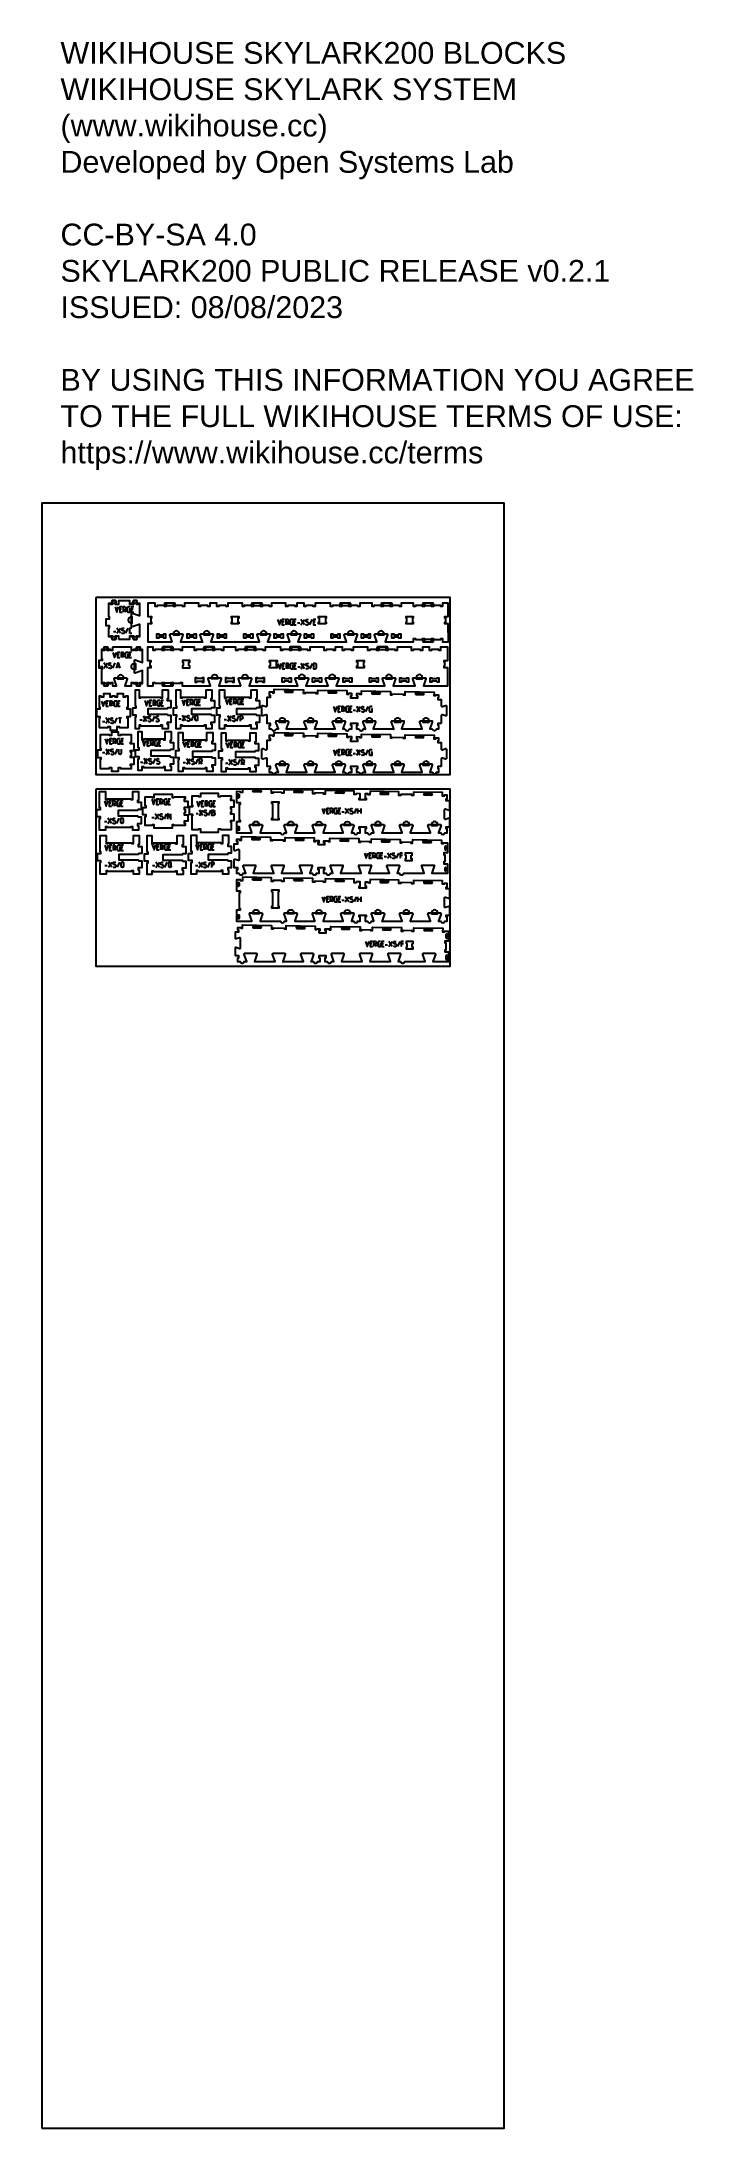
# Model space of a CAD drawing. Extents: x 0 to 4485, y 0 to 14364.
import ezdxf

# ---------------------------------------------------------------- set-up
doc = ezdxf.new("R2010")
doc.units = 0
for name, color, linetype in [('0_SHEET_SPRUCEPLY_2440X122', 1, 'CONTINUOUS'), ('1_ANYTOOL_1MMDEEP_LABELS_S', 2, 'CONTINUOUS'), ('3_ANYTOOL_CUTTHROUGH_INSID', 4, 'CONTINUOUS'), ('4_ANYTOOL_CUTTHROUGH_OUTSI', 5, 'CONTINUOUS'), ('5_ANYTOOL_HALF_MILL_9MM_IN', 3, 'CONTINUOUS'), ('DONOTCUT', 7, 'CONTINUOUS'), ('README', 1, 'CONTINUOUS')]:
    doc.layers.add(name, color=color, linetype=linetype)
doc.styles.add('ARIAL', font='arial.ttf')

msp = doc.modelspace()

# ---------------------------------------------------------------- texts
at = {"layer": 'README', "insert": (129, 14362, 0), "char_height": 150, "width": 8996.74, "attachment_point": 1, "style": 'ARIAL'}
msp.add_mtext('{\\fArial;WIKIHOUSE SKYLARK200 BLOCKS}\\P{\\fArial;WIKIHOUSE SKYLARK SYSTEM}\\P{\\fArial;(www.wikihouse.cc)}\\P{\\fArial;Developed by Open Systems Lab}\\P\\P{\\fArial;CC-BY-SA 4.0}\\P{\\fArial;SKYLARK200 PUBLIC RELEASE v0.2.1}\\P{\\fArial;ISSUED: 08/08/2023}\\P\\P{\\fArial;BY USING THIS INFORMATION YOU AGREE }\\P{\\fArial;TO THE FULL WIKIHOUSE TERMS OF USE:}\\P{\\fArial;https://www.wikihouse.cc/terms}', dxfattribs=at)

# ---------------------------------------------------------------- linework, layer by layer
at = {"layer": '0_SHEET_SPRUCEPLY_2440X122'}
for points in [[(372, 10539), (372, 9319), (2812, 9319), (2812, 10539)], [(372, 9219), (372, 7999), (2812, 7999), (2812, 9219)]]:
    msp.add_lwpolyline(points, close=True, dxfattribs=at)
at = {"layer": '1_ANYTOOL_1MMDEEP_LABELS_S', "color": 2}
for points in [[(505, 10473), (517, 10437), (529, 10473)], [(553, 10473), (537, 10473), (537, 10437), (553, 10437)], [(549, 10457), (537, 10457)], [(581, 10437), (573, 10453)], [(633, 10473), (617, 10473), (617, 10437), (633, 10437)], [(629, 10457), (617, 10457)], [(1624, 10387), (1636, 10351), (1648, 10387)], [(1672, 10387), (1656, 10387), (1656, 10351), (1672, 10351)], [(1668, 10371), (1656, 10371)], [(1700, 10351), (1692, 10367)], [(1752, 10387), (1736, 10387), (1736, 10351), (1752, 10351)], [(1748, 10371), (1736, 10371)], [(1760, 10363), (1776, 10363)], [(1784, 10351), (1808, 10387)], [(1808, 10351), (1784, 10387)], [(1846, 10351), (1862, 10387)], [(1886, 10387), (1870, 10387), (1870, 10351), (1886, 10351)], [(1882, 10371), (1870, 10371)], [(494, 10304), (510, 10304)], [(542, 10292), (518, 10328)], [(518, 10292), (542, 10328)], [(580, 10292), (596, 10328)], [(404, 10064), (420, 10064)], [(428, 10052), (452, 10088)], [(452, 10052), (428, 10088)], [(490, 10160), (502, 10124), (514, 10160)], [(490, 10052), (506, 10088)], [(514, 10052), (526, 10088), (538, 10052)], [(518, 10062), (535, 10062)], [(538, 10160), (522, 10160), (522, 10124), (538, 10124)], [(534, 10144), (522, 10144)], [(566, 10124), (558, 10140)], [(618, 10160), (602, 10160), (602, 10124), (618, 10124)], [(614, 10144), (602, 10144)], [(1626, 10084), (1638, 10048), (1650, 10084)], [(1674, 10084), (1658, 10084), (1658, 10048), (1674, 10048)], [(1670, 10068), (1658, 10068)], [(1702, 10048), (1694, 10065)], [(1754, 10084), (1738, 10084), (1738, 10048), (1754, 10048)], [(1750, 10068), (1738, 10068)], [(1762, 10060), (1778, 10060)], [(1810, 10048), (1786, 10084)], [(1786, 10048), (1810, 10084)], [(1848, 10048), (1864, 10084)], [(412, 9825), (424, 9789), (436, 9825)], [(460, 9825), (444, 9825), (444, 9789), (460, 9789)], [(456, 9809), (444, 9809)], [(488, 9789), (480, 9805)], [(540, 9825), (524, 9825), (524, 9789), (540, 9789)], [(536, 9809), (524, 9809)], [(710, 9829), (722, 9793), (734, 9829)], [(758, 9829), (742, 9829), (742, 9793), (758, 9793)], [(754, 9813), (742, 9813)], [(786, 9793), (778, 9809)], [(838, 9829), (822, 9829), (822, 9793), (838, 9793)], [(834, 9813), (822, 9813)], [(966, 9834), (978, 9798), (990, 9834)], [(1014, 9834), (998, 9834), (998, 9798), (1014, 9798)], [(1010, 9818), (998, 9818)], [(1042, 9798), (1034, 9814)], [(1094, 9834), (1078, 9834), (1078, 9798), (1094, 9798)], [(1090, 9818), (1078, 9818)], [(1264, 9839), (1276, 9803), (1288, 9839)], [(1312, 9839), (1296, 9839), (1296, 9803), (1312, 9803)], [(1308, 9823), (1296, 9823)], [(1340, 9803), (1332, 9819)], [(1392, 9839), (1376, 9839), (1376, 9803), (1392, 9803)], [(1388, 9823), (1376, 9823)], [(2009, 9787), (2021, 9751), (2033, 9787)], [(2057, 9787), (2041, 9787), (2041, 9751), (2057, 9751)], [(2053, 9771), (2041, 9771)], [(2137, 9787), (2121, 9787), (2121, 9751), (2137, 9751)], [(2133, 9771), (2121, 9771)], [(2193, 9751), (2169, 9787)], [(2169, 9751), (2193, 9787)], [(2231, 9751), (2247, 9787)], [(418, 9685), (434, 9685)], [(466, 9673), (442, 9709)], [(442, 9673), (466, 9709)], [(504, 9673), (520, 9709)], [(528, 9709), (548, 9709)], [(538, 9709), (538, 9673)], [(676, 9697), (692, 9697)], [(724, 9685), (700, 9721)], [(700, 9685), (724, 9721)], [(762, 9685), (778, 9721)], [(944, 9702), (960, 9702)], [(992, 9690), (968, 9726)], [(968, 9690), (992, 9726)], [(1030, 9690), (1046, 9726)], [(1078, 9690), (1070, 9698)], [(1256, 9699), (1272, 9699)], [(1304, 9687), (1280, 9723)], [(1280, 9687), (1304, 9723)], [(1342, 9687), (1358, 9723)], [(2085, 9751), (2077, 9767)], [(2145, 9763), (2161, 9763)], [(436, 9566), (448, 9530), (460, 9566)], [(443, 9458), (467, 9494)], [(467, 9458), (443, 9494)], [(484, 9566), (468, 9566), (468, 9530), (484, 9530)], [(480, 9550), (468, 9550)], [(512, 9530), (504, 9546)], [(505, 9458), (521, 9494)], [(564, 9566), (548, 9566), (548, 9530), (564, 9530)], [(560, 9550), (548, 9550)], [(693, 9554), (705, 9518), (717, 9554)], [(741, 9554), (725, 9554), (725, 9518), (741, 9518)], [(737, 9538), (725, 9538)], [(769, 9518), (761, 9534)], [(821, 9554), (805, 9554), (805, 9518), (821, 9518)], [(817, 9538), (805, 9538)], [(972, 9545), (984, 9509), (996, 9545)], [(1020, 9545), (1004, 9545), (1004, 9509), (1020, 9509)], [(1016, 9529), (1004, 9529)], [(1048, 9509), (1040, 9525)], [(1100, 9545), (1084, 9545), (1084, 9509), (1100, 9509)], [(1096, 9529), (1084, 9529)], [(1268, 9541), (1280, 9505), (1292, 9541)], [(1316, 9541), (1300, 9541), (1300, 9505), (1316, 9505)], [(1312, 9525), (1300, 9525)], [(1344, 9505), (1336, 9522)], [(1396, 9541), (1380, 9541), (1380, 9505), (1396, 9505)], [(1392, 9525), (1380, 9525)], [(2009, 9489), (2021, 9453), (2033, 9489)], [(2057, 9489), (2041, 9489), (2041, 9453), (2057, 9453)], [(2137, 9489), (2121, 9489), (2121, 9453), (2137, 9453)], [(2193, 9453), (2169, 9489)], [(2169, 9453), (2193, 9489)], [(2231, 9453), (2247, 9489)], [(419, 9470), (435, 9470)], [(681, 9405), (697, 9405)], [(729, 9393), (705, 9429)], [(705, 9393), (729, 9429)], [(767, 9393), (783, 9429)], [(974, 9403), (990, 9403)], [(1022, 9391), (998, 9427)], [(998, 9391), (1022, 9427)], [(1060, 9391), (1076, 9427)], [(1104, 9391), (1096, 9407)], [(1265, 9398), (1281, 9398)], [(1313, 9386), (1289, 9422)], [(1289, 9386), (1313, 9422)], [(1351, 9386), (1367, 9422)], [(1395, 9386), (1387, 9403)], [(2053, 9473), (2041, 9473)], [(2085, 9453), (2077, 9469)], [(2133, 9473), (2121, 9473)], [(2145, 9465), (2161, 9465)], [(432, 9138), (444, 9102), (456, 9138)], [(480, 9138), (464, 9138), (464, 9102), (480, 9102)], [(476, 9122), (464, 9122)], [(508, 9102), (500, 9118)], [(560, 9138), (544, 9138), (544, 9102), (560, 9102)], [(556, 9122), (544, 9122)], [(758, 9149), (770, 9113), (782, 9149)], [(806, 9149), (790, 9149), (790, 9113), (806, 9113)], [(802, 9133), (790, 9133)], [(834, 9113), (825, 9130)], [(886, 9149), (870, 9149), (870, 9113), (886, 9113)], [(882, 9133), (870, 9133)], [(1062, 9050), (1078, 9050)], [(1068, 9136), (1080, 9100), (1092, 9136)], [(1086, 9038), (1110, 9074)], [(1110, 9038), (1086, 9074)], [(1116, 9136), (1100, 9136), (1100, 9100), (1116, 9100)], [(1112, 9120), (1100, 9120)], [(1144, 9100), (1136, 9116)], [(1148, 9038), (1164, 9074)], [(1196, 9136), (1180, 9136), (1180, 9100), (1196, 9100)], [(1192, 9120), (1180, 9120)], [(1930, 9086), (1942, 9050), (1954, 9086)], [(1978, 9086), (1962, 9086), (1962, 9050), (1978, 9050)], [(1974, 9070), (1962, 9070)], [(2006, 9050), (1998, 9066)], [(2058, 9086), (2042, 9086), (2042, 9050), (2058, 9050)], [(2054, 9070), (2042, 9070)], [(2066, 9062), (2082, 9062)], [(2114, 9050), (2090, 9086)], [(2090, 9050), (2114, 9086)], [(2152, 9050), (2168, 9086)], [(2176, 9050), (2176, 9086)], [(2176, 9070), (2196, 9070)], [(2196, 9086), (2196, 9050)], [(432, 8995), (448, 8995)], [(480, 8983), (456, 9019)], [(456, 8983), (480, 9019)], [(518, 8983), (534, 9019)], [(758, 9024), (774, 9024)], [(806, 9012), (782, 9048)], [(782, 9012), (806, 9048)], [(844, 9012), (860, 9048)], [(868, 9012), (868, 9048), (888, 9012), (888, 9048)], [(435, 8832), (447, 8796), (459, 8832)], [(483, 8832), (467, 8832), (467, 8796), (483, 8796)], [(479, 8816), (467, 8816)], [(511, 8796), (503, 8812)], [(563, 8832), (547, 8832), (547, 8796), (563, 8796)], [(559, 8816), (547, 8816)], [(761, 8837), (773, 8801), (785, 8837)], [(809, 8837), (793, 8837), (793, 8801), (809, 8801)], [(805, 8821), (793, 8821)], [(837, 8801), (829, 8817)], [(889, 8837), (873, 8837), (873, 8801), (889, 8801)], [(885, 8821), (873, 8821)], [(1060, 8838), (1072, 8802), (1084, 8838)], [(1108, 8838), (1092, 8838), (1092, 8802), (1108, 8802)], [(1104, 8822), (1092, 8822)], [(1136, 8802), (1128, 8818)], [(1188, 8838), (1172, 8838), (1172, 8802), (1188, 8802)], [(1184, 8822), (1172, 8822)], [(2221, 8779), (2233, 8743), (2245, 8779)], [(2269, 8779), (2253, 8779), (2253, 8743), (2269, 8743)], [(2265, 8763), (2253, 8763)], [(2349, 8779), (2333, 8779), (2333, 8743), (2349, 8743)], [(2345, 8763), (2333, 8763)], [(2405, 8743), (2381, 8779)], [(2381, 8743), (2405, 8779)], [(2443, 8743), (2459, 8779)], [(2483, 8779), (2467, 8779), (2467, 8743)], [(2483, 8763), (2467, 8763)], [(435, 8693), (451, 8693)], [(483, 8681), (459, 8717)], [(459, 8681), (483, 8717)], [(521, 8681), (537, 8717)], [(762, 8692), (778, 8692)], [(810, 8680), (786, 8716)], [(786, 8680), (810, 8716)], [(848, 8680), (864, 8716)], [(896, 8680), (888, 8688)], [(1058, 8692), (1074, 8692)], [(1106, 8680), (1082, 8716)], [(1082, 8680), (1106, 8716)], [(1144, 8680), (1160, 8716)], [(2297, 8743), (2289, 8759)], [(2357, 8755), (2373, 8755)], [(1930, 8478), (1942, 8442), (1954, 8478)], [(1978, 8478), (1962, 8478), (1962, 8442), (1978, 8442)], [(2058, 8478), (2042, 8478), (2042, 8442), (2058, 8442)], [(2114, 8442), (2090, 8478)], [(2090, 8442), (2114, 8478)], [(2152, 8442), (2168, 8478)], [(2176, 8442), (2176, 8478)], [(2196, 8478), (2196, 8442)], [(1974, 8462), (1962, 8462)], [(2006, 8442), (1998, 8458)], [(2054, 8462), (2042, 8462)], [(2066, 8454), (2082, 8454)], [(2176, 8462), (2196, 8462)], [(2229, 8171), (2241, 8135), (2253, 8171)], [(2277, 8171), (2261, 8171), (2261, 8135), (2277, 8135)], [(2273, 8155), (2261, 8155)], [(2305, 8135), (2297, 8152)], [(2357, 8171), (2341, 8171), (2341, 8135), (2357, 8135)], [(2353, 8155), (2341, 8155)], [(2365, 8147), (2381, 8147)], [(2413, 8135), (2389, 8171)], [(2389, 8135), (2413, 8171)], [(2451, 8135), (2467, 8171)], [(2491, 8171), (2475, 8171), (2475, 8135)], [(2491, 8155), (2475, 8155)]]:
    msp.add_lwpolyline(points, dxfattribs=at)
for points in [[(561, 10453), (571, 10453, 1), (571, 10473), (561, 10473), (561, 10437)], [(609, 10473), (597, 10473, 0.414214), (589, 10465), (589, 10445, 0.414214), (597, 10437), (609, 10437), (609, 10457), (603, 10457)], [(1680, 10367), (1690, 10367, 1), (1690, 10387), (1680, 10387), (1680, 10351)], [(1728, 10387), (1716, 10387, 0.414214), (1708, 10379), (1708, 10359, 0.414214), (1716, 10351), (1728, 10351), (1728, 10371), (1722, 10371)], [(1816, 10355, 0.136555), (1826, 10351, 0.071716), (1831, 10351, 0.133522), (1835, 10353, 0.344001), (1837, 10363, 0.153745), (1834, 10367, 0.071568), (1829, 10368, -0.00912), (1824, 10370, -0.090615), (1820, 10372, -0.340346), (1817, 10381, -0.284273), (1824, 10387, -0.092596), (1829, 10387, -0.017533), (1834, 10385)], [(550, 10296, 0.136555), (559, 10292, 0.071716), (564, 10292, 0.133522), (569, 10294, 0.344001), (571, 10303, 0.153745), (568, 10307, 0.071568), (563, 10309, -0.00912), (558, 10310, -0.090615), (553, 10312, -0.340346), (550, 10322, -0.284273), (558, 10328, -0.092596), (563, 10327, -0.017533), (568, 10326)], [(620, 10328), (610, 10328, 0.414214), (604, 10322), (604, 10298, 0.414214), (610, 10292), (620, 10292)], [(460, 10056, 0.136555), (470, 10052, 0.071716), (475, 10052, 0.133522), (480, 10054, 0.344001), (482, 10064, 0.153745), (478, 10067, 0.071568), (473, 10069, -0.00912), (468, 10071, -0.090615), (464, 10073, -0.340346), (461, 10082, -0.284273), (469, 10088, -0.092596), (474, 10087, -0.017533), (478, 10086)], [(546, 10140), (556, 10140, 1), (556, 10160), (546, 10160), (546, 10124)], [(594, 10160), (582, 10160, 0.414214), (574, 10152), (574, 10132, 0.414214), (582, 10124), (594, 10124), (594, 10144), (588, 10144)], [(1682, 10064), (1692, 10064, 1), (1692, 10084), (1682, 10084), (1682, 10048)], [(1730, 10084), (1718, 10084, 0.414214), (1710, 10076), (1710, 10056, 0.414214), (1718, 10048), (1730, 10048), (1730, 10068), (1724, 10068)], [(1818, 10052, 0.136555), (1827, 10048, 0.071716), (1832, 10049, 0.133522), (1837, 10051, 0.344001), (1839, 10060, 0.153745), (1836, 10064, 0.071568), (1831, 10066, -0.00912), (1826, 10067, -0.090615), (1821, 10069, -0.340346), (1818, 10078, -0.284273), (1826, 10084, -0.092596), (1831, 10084, -0.017533), (1836, 10082)], [(468, 9805), (478, 9805, 1), (478, 9825), (468, 9825), (468, 9789)], [(516, 9825), (504, 9825, 0.414214), (496, 9817), (496, 9797, 0.414214), (504, 9789), (516, 9789), (516, 9809), (510, 9809)], [(766, 9809), (776, 9809, 1), (776, 9829), (766, 9829), (766, 9793)], [(814, 9829), (802, 9829, 0.414214), (794, 9821), (794, 9801, 0.414214), (802, 9793), (814, 9793), (814, 9813), (808, 9813)], [(1022, 9814), (1032, 9814, 1), (1032, 9834), (1022, 9834), (1022, 9798)], [(1070, 9834), (1058, 9834, 0.414214), (1050, 9826), (1050, 9806, 0.414214), (1058, 9798), (1070, 9798), (1070, 9818), (1064, 9818)], [(1320, 9819), (1330, 9819, 1), (1330, 9839), (1320, 9839), (1320, 9803)], [(1368, 9839), (1356, 9839, 0.414214), (1348, 9831), (1348, 9811, 0.414214), (1356, 9803), (1368, 9803), (1368, 9823), (1362, 9823)], [(2065, 9767), (2075, 9767, 1), (2075, 9787), (2065, 9787), (2065, 9751)], [(2113, 9787), (2101, 9787, 0.414214), (2093, 9779), (2093, 9759, 0.414214), (2101, 9751), (2113, 9751), (2113, 9771), (2107, 9771)], [(2201, 9755, 0.136555), (2210, 9751, 0.071716), (2215, 9751, 0.133522), (2220, 9753, 0.344001), (2222, 9762, 0.153745), (2219, 9766, 0.071568), (2214, 9768, -0.00912), (2209, 9769, -0.090615), (2204, 9771, -0.340346), (2201, 9781, -0.284273), (2209, 9787, -0.092596), (2214, 9786, -0.017533), (2219, 9785)], [(2275, 9787), (2263, 9787, 0.414214), (2255, 9779), (2255, 9759, 0.414214), (2263, 9751), (2275, 9751), (2275, 9771), (2269, 9771)], [(474, 9677, 0.136555), (484, 9673, 0.071716), (489, 9673, 0.133522), (493, 9675, 0.344001), (496, 9685, 0.153745), (492, 9688, 0.071568), (487, 9690, -0.00912), (482, 9691, -0.090615), (478, 9694, -0.340346), (475, 9703, -0.284273), (483, 9709, -0.092596), (488, 9708, -0.017533), (492, 9707)], [(732, 9689, 0.136555), (741, 9685, 0.071716), (746, 9685, 0.133522), (751, 9687, 0.344001), (753, 9697, 0.153745), (749, 9700, 0.071568), (745, 9702, -0.00912), (739, 9704, -0.090615), (735, 9706, -0.340346), (732, 9715, -0.284273), (740, 9721, -0.092596), (745, 9721, -0.017533), (750, 9719)], [(786, 9689, 0.136555), (795, 9685, 0.071716), (800, 9685, 0.133522), (805, 9687, 0.344001), (807, 9697, 0.153745), (803, 9700, 0.071568), (799, 9702, -0.00912), (793, 9704, -0.090615), (789, 9706, -0.340346), (786, 9715, -0.284273), (794, 9721, -0.092596), (799, 9721, -0.017533), (804, 9719)], [(1000, 9694, 0.136555), (1009, 9690, 0.071716), (1014, 9690, 0.133522), (1019, 9692, 0.344001), (1021, 9702, 0.153745), (1017, 9705, 0.071568), (1013, 9707, -0.00912), (1008, 9708, -0.090615), (1003, 9711, -0.340346), (1000, 9720, -0.284273), (1008, 9726, -0.092596), (1013, 9725, -0.017533), (1018, 9724)], [(1312, 9691, 0.136555), (1322, 9687, 0.071716), (1327, 9687, 0.133522), (1331, 9689, 0.344001), (1334, 9699, 0.153745), (1330, 9702, 0.071568), (1325, 9704, -0.00912), (1320, 9706, -0.090615), (1316, 9708, -0.340346), (1313, 9717, -0.284273), (1321, 9723, -0.092596), (1326, 9723, -0.017533), (1330, 9721)], [(1366, 9703), (1376, 9703, 1), (1376, 9723), (1366, 9723), (1366, 9687)], [(475, 9462, 0.136555), (485, 9458, 0.071716), (490, 9458, 0.133522), (494, 9460, 0.344001), (496, 9470, 0.153745), (493, 9474, 0.071568), (488, 9475, -0.00912), (483, 9477, -0.090615), (479, 9479, -0.340346), (476, 9488, -0.284273), (483, 9494, -0.092596), (488, 9494, -0.017533), (493, 9492)], [(492, 9546), (502, 9546, 1), (502, 9566), (492, 9566), (492, 9530)], [(540, 9566), (528, 9566, 0.414214), (520, 9558), (520, 9538, 0.414214), (528, 9530), (540, 9530), (540, 9550), (534, 9550)], [(529, 9494), (529, 9468, 1), (549, 9468), (549, 9494)], [(749, 9534), (759, 9534, 1), (759, 9554), (749, 9554), (749, 9518)], [(797, 9554), (785, 9554, 0.414214), (777, 9546), (777, 9526, 0.414214), (785, 9518), (797, 9518), (797, 9538), (791, 9538)], [(1028, 9525), (1038, 9525, 1), (1038, 9545), (1028, 9545), (1028, 9509)], [(1076, 9545), (1064, 9545, 0.414214), (1056, 9537), (1056, 9517, 0.414214), (1064, 9509), (1076, 9509), (1076, 9529), (1070, 9529)], [(1324, 9521), (1334, 9521, 1), (1334, 9541), (1324, 9541), (1324, 9505)], [(1372, 9541), (1360, 9541, 0.414214), (1352, 9533), (1352, 9513, 0.414214), (1360, 9505), (1372, 9505), (1372, 9525), (1366, 9525)], [(2065, 9469), (2075, 9469, 1), (2075, 9489), (2065, 9489), (2065, 9453)], [(2113, 9489), (2101, 9489, 0.414214), (2093, 9481), (2093, 9461, 0.414214), (2101, 9453), (2113, 9453), (2113, 9473), (2107, 9473)], [(2201, 9457, 0.136555), (2210, 9453, 0.071716), (2215, 9454, 0.133522), (2220, 9456, 0.344001), (2222, 9465, 0.153745), (2219, 9469, 0.071568), (2214, 9471, -0.00912), (2209, 9472, -0.090615), (2204, 9474, -0.340346), (2201, 9483, -0.284273), (2209, 9489, -0.092596), (2214, 9489, -0.017533), (2219, 9487)], [(2275, 9489), (2263, 9489, 0.414214), (2255, 9481), (2255, 9461, 0.414214), (2263, 9453), (2275, 9453), (2275, 9473), (2269, 9473)], [(737, 9397, 0.136555), (746, 9393, 0.071716), (751, 9393, 0.133522), (756, 9395, 0.344001), (758, 9404, 0.153745), (755, 9408, 0.071568), (750, 9410, -0.00912), (745, 9411, -0.090615), (740, 9413, -0.340346), (737, 9423, -0.284273), (745, 9429, -0.092596), (750, 9428, -0.017533), (755, 9427)], [(791, 9397, 0.136555), (800, 9393, 0.071716), (805, 9393, 0.133522), (810, 9395, 0.344001), (812, 9404, 0.153745), (809, 9408, 0.071568), (804, 9410, -0.00912), (799, 9411, -0.090615), (794, 9413, -0.340346), (791, 9423, -0.284273), (799, 9429, -0.092596), (804, 9428, -0.017533), (809, 9427)], [(1030, 9395, 0.136555), (1039, 9391, 0.071716), (1044, 9392, 0.133522), (1049, 9394, 0.344001), (1051, 9403, 0.153745), (1048, 9407, 0.071568), (1043, 9409, -0.00912), (1038, 9410, -0.090615), (1033, 9412, -0.340346), (1030, 9421, -0.284273), (1038, 9427, -0.092596), (1043, 9427, -0.017533), (1048, 9425)], [(1084, 9407), (1094, 9407, 1), (1094, 9427), (1084, 9427), (1084, 9391)], [(1321, 9390, 0.136555), (1330, 9387, 0.071716), (1336, 9387, 0.133522), (1340, 9389, 0.344001), (1342, 9398, 0.153745), (1339, 9402, 0.071568), (1334, 9404, -0.00912), (1329, 9405, -0.090615), (1324, 9407, -0.340346), (1321, 9417, -0.284273), (1329, 9422, -0.092596), (1334, 9422, -0.017533), (1339, 9420)], [(1375, 9402), (1385, 9402, 1), (1385, 9422), (1375, 9422), (1375, 9386)], [(488, 9118), (498, 9118, 1), (498, 9138), (488, 9138), (488, 9102)], [(536, 9138), (524, 9138, 0.414214), (516, 9130), (516, 9110, 0.414214), (524, 9102), (536, 9102), (536, 9122), (530, 9122)], [(814, 9129), (824, 9129, 1), (824, 9149), (814, 9149), (814, 9113)], [(862, 9149), (850, 9149, 0.414214), (842, 9141), (842, 9121, 0.414214), (850, 9113), (862, 9113), (862, 9133), (856, 9133)], [(1118, 9042, 0.136555), (1128, 9038, 0.071716), (1133, 9038, 0.133522), (1137, 9040, 0.344001), (1139, 9050, 0.153745), (1136, 9053, 0.071568), (1131, 9055, -0.00912), (1126, 9056, -0.090615), (1121, 9059, -0.340346), (1119, 9068, -0.284273), (1126, 9074, -0.092596), (1131, 9073, -0.017533), (1136, 9072)], [(1124, 9116), (1134, 9116, 1), (1134, 9136), (1124, 9136), (1124, 9100)], [(1172, 9136), (1160, 9136, 0.414214), (1152, 9128), (1152, 9108, 0.414214), (1160, 9100), (1172, 9100), (1172, 9120), (1166, 9120)], [(1172, 9058), (1182, 9058, -1), (1182, 9038), (1172, 9038), (1172, 9074), (1182, 9074, -1), (1182, 9058)], [(1986, 9066), (1996, 9066, 1), (1996, 9086), (1986, 9086), (1986, 9050)], [(2034, 9086), (2022, 9086, 0.414214), (2014, 9078), (2014, 9058, 0.414214), (2022, 9050), (2034, 9050), (2034, 9070), (2028, 9070)], [(2122, 9054, 0.136555), (2132, 9050, 0.071716), (2137, 9050, 0.133522), (2141, 9052, 0.344001), (2144, 9061, 0.153745), (2140, 9065, 0.071568), (2135, 9067, -0.00912), (2130, 9068, -0.090615), (2126, 9070, -0.340346), (2123, 9080, -0.284273), (2131, 9086, -0.092596), (2136, 9085, -0.017533), (2140, 9084)], [(488, 8987, 0.136555), (497, 8983, 0.071716), (502, 8983, 0.133522), (507, 8985, 0.344001), (509, 8994, 0.153745), (506, 8998, 0.071568), (501, 9000, -0.00912), (496, 9001, -0.090615), (491, 9003, -0.340346), (488, 9013, -0.284273), (496, 9019, -0.092596), (501, 9018, -0.017533), (506, 9017)], [(814, 9016, 0.136555), (823, 9012, 0.071716), (828, 9013, 0.133522), (833, 9015, 0.344001), (835, 9024, 0.153745), (831, 9028, 0.071568), (826, 9030, -0.00912), (821, 9031, -0.090615), (817, 9033, -0.340346), (814, 9042, -0.284273), (822, 9048, -0.092596), (827, 9048, -0.017533), (832, 9046)], [(491, 8812), (501, 8812, 1), (501, 8832), (491, 8832), (491, 8796)], [(539, 8832), (527, 8832, 0.414214), (519, 8824), (519, 8804, 0.414214), (527, 8796), (539, 8796), (539, 8816), (533, 8816)], [(817, 8817), (827, 8817, 1), (827, 8837), (817, 8837), (817, 8801)], [(865, 8837), (853, 8837, 0.414214), (845, 8829), (845, 8809, 0.414214), (853, 8801), (865, 8801), (865, 8821), (859, 8821)], [(1116, 8818), (1126, 8818, 1), (1126, 8838), (1116, 8838), (1116, 8802)], [(1164, 8838), (1152, 8838, 0.414214), (1144, 8830), (1144, 8810, 0.414214), (1152, 8802), (1164, 8802), (1164, 8822), (1158, 8822)], [(2277, 8759), (2287, 8759, 1), (2287, 8779), (2277, 8779), (2277, 8743)], [(2325, 8779), (2313, 8779, 0.414214), (2305, 8771), (2305, 8751, 0.414214), (2313, 8743), (2325, 8743), (2325, 8763), (2319, 8763)], [(2413, 8747, 0.136555), (2423, 8743, 0.071716), (2428, 8743, 0.133522), (2433, 8745, 0.344001), (2435, 8755, 0.153745), (2431, 8758, 0.071568), (2426, 8760, -0.00912), (2421, 8761, -0.090615), (2417, 8764, -0.340346), (2414, 8773, -0.284273), (2422, 8779, -0.092596), (2427, 8778, -0.017533), (2431, 8777)], [(491, 8685, 0.136555), (501, 8681, 0.071716), (506, 8681, 0.133522), (510, 8683, 0.344001), (512, 8693, 0.153745), (509, 8696, 0.071568), (504, 8698, -0.00912), (499, 8699, -0.090615), (494, 8702, -0.340346), (492, 8711, -0.284273), (499, 8717, -0.092596), (504, 8716, -0.017533), (509, 8715)], [(818, 8684, 0.136555), (827, 8680, 0.071716), (833, 8680, 0.133522), (837, 8682, 0.344001), (839, 8692, 0.153745), (836, 8695, 0.071568), (831, 8697, -0.00912), (826, 8698, -0.090615), (821, 8701, -0.340346), (819, 8710, -0.284273), (826, 8716, -0.092596), (831, 8715, -0.017533), (836, 8714)], [(1114, 8684, 0.136555), (1123, 8680, 0.071716), (1128, 8680, 0.133522), (1133, 8682, 0.344001), (1135, 8691, 0.153745), (1131, 8695, 0.071568), (1126, 8697, -0.00912), (1121, 8698, -0.090615), (1117, 8700, -0.340346), (1114, 8710, -0.284273), (1122, 8716, -0.092596), (1127, 8715, -0.017533), (1132, 8714)], [(1168, 8696), (1178, 8696, 1), (1178, 8716), (1168, 8716), (1168, 8680)], [(1986, 8458), (1996, 8458, 1), (1996, 8478), (1986, 8478), (1986, 8442)], [(2034, 8478), (2022, 8478, 0.414214), (2014, 8470), (2014, 8450, 0.414214), (2022, 8442), (2034, 8442), (2034, 8462), (2028, 8462)], [(2122, 8446, 0.136555), (2132, 8442, 0.071716), (2137, 8442, 0.133522), (2141, 8445, 0.344001), (2144, 8454, 0.153745), (2140, 8458, 0.071568), (2135, 8459, -0.00912), (2130, 8461, -0.090615), (2126, 8463, -0.340346), (2123, 8472, -0.284273), (2131, 8478, -0.092596), (2136, 8478, -0.017533), (2140, 8476)], [(2285, 8151), (2295, 8151, 1), (2295, 8171), (2285, 8171), (2285, 8135)], [(2333, 8171), (2321, 8171, 0.414214), (2313, 8163), (2313, 8143, 0.414214), (2321, 8135), (2333, 8135), (2333, 8155), (2327, 8155)], [(2421, 8139, 0.136555), (2430, 8136, 0.071716), (2435, 8136, 0.133522), (2440, 8138, 0.344001), (2442, 8147, 0.153745), (2439, 8151, 0.071568), (2434, 8153, -0.00912), (2429, 8154, -0.090615), (2424, 8156, -0.340346), (2421, 8166, -0.284273), (2429, 8171, -0.092596), (2434, 8171, -0.017533), (2439, 8169)]]:
    msp.add_lwpolyline(points, format="xyb", dxfattribs=at)
for points in [[(1884, 10084), (1872, 10084), (1872, 10048), (1884, 10048, 0.414214), (1892, 10056), (1892, 10076, 0.414214)], [(1054, 9700, 1), (1074, 9700), (1074, 9716, 1), (1054, 9716)], [(542, 8993, 1), (562, 8993), (562, 9009, 1), (542, 9009)], [(545, 8691, 1), (565, 8691), (565, 8707, 1), (545, 8707)], [(872, 8690, 1), (892, 8690), (892, 8706, 1), (872, 8706)]]:
    msp.add_lwpolyline(points, format="xyb", close=True, dxfattribs=at)
at = {"layer": '3_ANYTOOL_CUTTHROUGH_INSID'}
for points in [[(1356, 10357), (1306, 10357), (1306, 10369), (1312, 10369), (1312, 10396), (1306, 10396), (1306, 10407), (1356, 10407), (1356, 10396), (1350, 10396), (1350, 10369), (1356, 10369), (1356, 10357)], [(1959, 10357), (1906, 10357), (1906, 10369), (1912, 10369), (1912, 10396), (1906, 10396), (1906, 10407), (1959, 10407), (1959, 10396), (1953, 10396), (1953, 10369), (1959, 10369), (1959, 10357)], [(2514, 10369), (2514, 10395), (2508, 10395), (2508, 10407), (2558, 10407), (2558, 10395), (2552, 10395), (2552, 10369), (2558, 10369), (2558, 10357), (2508, 10357), (2508, 10369)], [(840, 10264), (805, 10264), (805, 10258), (792, 10258), (792, 10288), (805, 10288), (805, 10282), (840, 10282), (840, 10288), (853, 10288), (853, 10258), (840, 10258)], [(1049, 10264), (1014, 10264), (1014, 10258), (1001, 10258), (1001, 10288), (1014, 10288), (1014, 10282), (1049, 10282), (1049, 10288), (1062, 10288), (1062, 10258), (1049, 10258)], [(1258, 10264), (1222, 10264), (1222, 10258), (1210, 10258), (1210, 10288), (1222, 10288), (1222, 10282), (1258, 10282), (1258, 10288), (1270, 10288), (1270, 10258), (1258, 10258)], [(1440, 10264), (1405, 10264), (1405, 10258), (1392, 10258), (1392, 10288), (1405, 10288), (1405, 10282), (1440, 10282), (1440, 10288), (1453, 10288), (1453, 10258), (1440, 10258)], [(1649, 10264), (1614, 10264), (1614, 10258), (1601, 10258), (1601, 10288), (1614, 10288), (1614, 10282), (1649, 10282), (1649, 10288), (1662, 10288), (1662, 10258), (1649, 10258)], [(1858, 10264), (1823, 10264), (1823, 10258), (1810, 10258), (1810, 10288), (1823, 10288), (1823, 10282), (1858, 10282), (1858, 10288), (1871, 10288), (1871, 10258), (1858, 10258)], [(2040, 10264), (2005, 10264), (2005, 10258), (1992, 10258), (1992, 10288), (2005, 10288), (2005, 10282), (2040, 10282), (2040, 10288), (2053, 10288), (2053, 10258), (2040, 10258)], [(2249, 10264), (2214, 10264), (2214, 10258), (2201, 10258), (2201, 10288), (2214, 10288), (2214, 10282), (2249, 10282), (2249, 10288), (2262, 10288), (2262, 10258), (2249, 10258)], [(2458, 10264), (2423, 10264), (2423, 10258), (2410, 10258), (2410, 10288), (2423, 10288), (2423, 10282), (2458, 10282), (2458, 10288), (2471, 10288), (2471, 10258), (2458, 10258)], [(1013, 10067), (1013, 10092), (1019, 10092), (1019, 10105), (968, 10105), (968, 10092), (974, 10092), (974, 10067), (968, 10067), (968, 10054), (1019, 10054), (1019, 10067)], [(1574, 10067), (1574, 10093), (1568, 10093), (1568, 10105), (1620, 10105), (1620, 10093), (1614, 10093), (1614, 10067), (1620, 10067), (1620, 10054), (1568, 10054), (1568, 10067)], [(2170, 10055), (2170, 10067), (2176, 10067), (2176, 10093), (2170, 10093), (2170, 10105), (2220, 10105), (2220, 10093), (2214, 10093), (2214, 10067), (2220, 10067), (2220, 10054), (2170, 10054)], [(1068, 9961), (1104, 9961), (1104, 9955), (1116, 9955), (1116, 9986), (1104, 9986), (1104, 9980), (1068, 9980), (1068, 9986), (1056, 9986), (1056, 9955), (1068, 9955)], [(1277, 9961), (1313, 9961), (1313, 9955), (1325, 9955), (1325, 9986), (1313, 9986), (1313, 9980), (1277, 9980), (1277, 9986), (1265, 9986), (1265, 9955), (1277, 9955)], [(1486, 9961), (1522, 9961), (1522, 9955), (1534, 9955), (1534, 9986), (1522, 9986), (1522, 9980), (1486, 9980), (1486, 9986), (1474, 9986), (1474, 9955), (1486, 9955)], [(1704, 9961), (1668, 9961), (1668, 9955), (1656, 9955), (1656, 9986), (1668, 9986), (1668, 9980), (1704, 9980), (1704, 9986), (1716, 9986), (1716, 9955), (1704, 9955)], [(1913, 9961), (1877, 9961), (1877, 9955), (1865, 9955), (1865, 9986), (1877, 9986), (1877, 9980), (1913, 9980), (1913, 9986), (1925, 9986), (1925, 9955), (1913, 9955)], [(2122, 9961), (2086, 9961), (2086, 9955), (2074, 9955), (2074, 9986), (2086, 9986), (2086, 9980), (2122, 9980), (2122, 9986), (2134, 9986), (2134, 9955), (2122, 9955)], [(2304, 9961), (2268, 9961), (2268, 9955), (2256, 9955), (2256, 9986), (2268, 9986), (2268, 9980), (2304, 9980), (2304, 9986), (2316, 9986), (2316, 9955), (2304, 9955)], [(2513, 9961), (2477, 9961), (2477, 9955), (2465, 9955), (2465, 9986), (2477, 9986), (2477, 9980), (2513, 9980), (2513, 9986), (2525, 9986), (2525, 9955), (2513, 9955)], [(2722, 9961), (2686, 9961), (2686, 9955), (2674, 9955), (2674, 9986), (2686, 9986), (2686, 9980), (2722, 9980), (2722, 9986), (2734, 9986), (2734, 9955), (2722, 9955)], [(1591, 9120), (1585, 9120), (1585, 9132), (1633, 9132), (1633, 9120), (1627, 9120), (1627, 9020), (1633, 9020), (1633, 9008), (1585, 9008), (1585, 9020), (1591, 9020)], [(2543, 8765), (2549, 8765), (2549, 8777), (2501, 8777), (2501, 8765), (2507, 8765), (2507, 8739), (2501, 8739), (2501, 8727), (2549, 8727), (2549, 8739), (2543, 8739)], [(1591, 8512), (1585, 8512), (1585, 8525), (1633, 8525), (1633, 8512), (1627, 8512), (1627, 8413), (1633, 8413), (1633, 8400), (1585, 8400), (1585, 8413), (1591, 8413)], [(2551, 8157), (2557, 8157), (2557, 8170), (2508, 8170), (2508, 8157), (2514, 8157), (2514, 8132), (2508, 8132), (2508, 8119), (2557, 8119), (2557, 8132), (2551, 8132)]]:
    msp.add_lwpolyline(points, close=True, dxfattribs=at)
for points in [[(1726, 9895), (1676, 9896, 1), (1676, 9887), (1726, 9886, 1)], [(2026, 9890), (1976, 9891, 1), (1976, 9882), (2026, 9881, 1)], [(2326, 9885), (2276, 9886, 1), (2276, 9876), (2326, 9875, 1)], [(2626, 9880), (2576, 9881, 1), (2576, 9871), (2626, 9870, 1)], [(1726, 9598), (1676, 9599, 1), (1676, 9589), (1726, 9589, 1)], [(2026, 9593), (1976, 9594, 1), (1976, 9584), (2026, 9583, 1)], [(2326, 9588), (2276, 9588, 1), (2276, 9579), (2326, 9578, 0.414214), (2330, 9583, 0.414214)], [(2626, 9582), (2576, 9583, 1), (2576, 9574), (2626, 9573, 1)], [(1507, 9209, -1), (1506, 9199), (1456, 9200, -1), (1457, 9209)], [(1792, 9204, -1), (1791, 9194), (1741, 9195, -1), (1742, 9204)], [(2077, 9199, -1), (2076, 9189), (2026, 9190, -1), (2027, 9199)], [(2384, 9193), (2334, 9194, 1), (2334, 9185), (2384, 9184, 1)], [(1350, 9162), (1350, 9182, -1), (1359, 9182), (1359, 9162, -1)], [(2684, 9188), (2634, 9189, 1), (2634, 9179), (2684, 9178, 1)], [(1350, 8958, -1), (1359, 8958), (1359, 8938, -1), (1350, 8938)], [(1500, 8881), (1450, 8882, 1), (1450, 8873), (1500, 8872, 1)], [(1800, 8876), (1750, 8877, 1), (1750, 8867), (1800, 8867, 1)], [(2108, 8871), (2058, 8872, 1), (2058, 8862), (2108, 8861, 1)], [(2393, 8866), (2343, 8867, 1), (2343, 8857), (2393, 8856, 1)], [(2678, 8861), (2628, 8862, 1), (2628, 8852), (2678, 8851, 1)], [(2784, 8804), (2784, 8824, 1), (2775, 8824), (2775, 8804, 1)], [(2784, 8677, 1), (2775, 8677), (2775, 8657, 1), (2784, 8657)], [(1350, 8554), (1350, 8574, -1), (1359, 8574), (1359, 8554, -1)], [(1507, 8601, -1), (1506, 8592), (1456, 8592, -1), (1457, 8602)], [(1792, 8596, -1), (1791, 8587), (1741, 8587, -1), (1742, 8597)], [(2077, 8591, -1), (2076, 8582), (2026, 8583, -1), (2027, 8592)], [(2384, 8586), (2334, 8587, 1), (2334, 8577), (2384, 8576, 1)], [(2684, 8581), (2634, 8581, 1), (2634, 8572), (2684, 8571, 1)], [(1350, 8350, -1), (1359, 8350), (1359, 8330, -1), (1350, 8330)], [(1508, 8274), (1458, 8275, 1), (1457, 8265), (1507, 8264, 1)], [(1808, 8269), (1758, 8270, 1), (1757, 8260), (1807, 8259, 1)], [(2116, 8263), (2066, 8264, 1), (2066, 8255), (2116, 8254, 1)], [(2401, 8258), (2351, 8259, 1), (2351, 8250), (2401, 8249, 1)], [(2686, 8253), (2636, 8254, 1), (2636, 8245), (2686, 8244, 1)], [(2792, 8196), (2792, 8216, 1), (2782, 8216), (2782, 8196, 1)], [(2792, 8070, 1), (2782, 8070), (2782, 8050, 1), (2792, 8050)]]:
    msp.add_lwpolyline(points, format="xyb", close=True, dxfattribs=at)
at = {"layer": '4_ANYTOOL_CUTTHROUGH_OUTSI'}
for points in [[(531, 10249), (531, 10273), (530, 10273), (506, 10273), (506, 10273), (506, 10273), (506, 10249), (487, 10249), (487, 10273), (487, 10273), (474, 10273), (474, 10267), (461, 10267), (461, 10330), (467, 10330), (467, 10330), (467, 10342), (467, 10342), (443, 10342), (443, 10392), (467, 10392), (467, 10392), (467, 10404), (467, 10404), (461, 10404), (461, 10499), (474, 10499), (474, 10493), (487, 10493), (487, 10493), (487, 10517), (506, 10517), (506, 10493), (506, 10493), (506, 10493), (530, 10493), (531, 10493), (531, 10493), (531, 10517), (604, 10517), (604, 10493), (617, 10493), (617, 10493), (617, 10499), (621, 10499), (621, 10493), (633, 10493), (633, 10517), (653, 10517), (653, 10493), (665, 10493), (665, 10499), (672, 10499), (672, 10411), (672, 10411, -0.061485), (670, 10411), (622, 10428), (622, 10428), (622, 10428), (622, 10428, 0.198912), (617, 10426), (617, 10426), (617, 10426), (617, 10426), (617, 10426), (617, 10426), (617, 10426), (617, 10426), (617, 10425), (617, 10425), (617, 10425), (616, 10425), (616, 10425), (616, 10425), (616, 10425), (616, 10424), (616, 10424), (616, 10424), (616, 10424), (616, 10424), (616, 10424), (616, 10424), (616, 10423), (616, 10423), (616, 10423), (616, 10423), (616, 10423), (616, 10423), (616, 10423), (616, 10422), (616, 10422), (616, 10422), (616, 10422), (616, 10344), (616, 10344), (616, 10344), (616, 10343), (616, 10343), (616, 10343), (616, 10343), (616, 10343), (616, 10343), (616, 10343), (616, 10342), (616, 10342), (616, 10342), (616, 10342), (616, 10342), (616, 10342), (616, 10342), (616, 10341), (616, 10341), (616, 10341), (616, 10341), (616, 10341), (617, 10341), (617, 10341), (617, 10340), (617, 10340), (617, 10340), (617, 10340), (617, 10340), (617, 10340), (617, 10340), (617, 10340), (617, 10340, 0.198912), (622, 10338), (622, 10338), (622, 10338), (670, 10355), (670, 10355, -0.061485), (672, 10355), (672, 10267), (665, 10267), (665, 10273), (653, 10273), (653, 10249), (633, 10249), (633, 10273), (621, 10273), (621, 10273), (621, 10267), (617, 10267), (617, 10273), (604, 10273), (604, 10249), (531, 10249)], [(899, 10232, 0.061485), (899, 10234), (882, 10282), (882, 10282), (882, 10282), (882, 10282, -0.414214), (888, 10288), (966, 10288), (966, 10288), (966, 10288), (966, 10288), (966, 10288), (967, 10288), (967, 10288), (967, 10288), (967, 10288), (967, 10288), (967, 10288), (968, 10288), (968, 10288), (968, 10288), (968, 10288), (968, 10288), (968, 10288), (968, 10288), (969, 10288), (969, 10288), (969, 10288), (969, 10288), (969, 10288), (969, 10288), (969, 10287), (969, 10287), (970, 10287), (970, 10287), (970, 10287), (970, 10287), (970, 10287), (970, 10287), (970, 10287, -0.198912), (972, 10282), (972, 10282), (972, 10282), (955, 10234), (955, 10234, 0.061485), (955, 10232), (1108, 10232, 0.061485), (1107, 10234), (1091, 10282), (1091, 10282), (1091, 10282), (1091, 10282, -0.414214), (1097, 10288), (1175, 10288), (1175, 10288), (1175, 10288), (1175, 10288), (1175, 10288), (1176, 10288), (1176, 10288), (1176, 10288), (1176, 10288), (1176, 10288), (1176, 10288), (1176, 10288), (1177, 10288), (1177, 10288), (1177, 10288), (1177, 10288), (1177, 10288), (1177, 10288), (1177, 10288), (1178, 10288), (1178, 10288), (1178, 10288), (1178, 10288), (1178, 10288), (1178, 10287), (1178, 10287), (1179, 10287), (1179, 10287), (1179, 10287), (1179, 10287), (1179, 10287), (1179, 10287), (1179, 10287, -0.198912), (1181, 10282), (1181, 10282), (1181, 10282), (1164, 10234), (1164, 10234, 0.061485), (1164, 10232), (1331, 10232), (1499, 10232), (1499, 10232, 0.061485), (1499, 10234), (1482, 10282), (1482, 10282), (1482, 10282), (1482, 10282, -0.414214), (1488, 10288), (1566, 10288), (1566, 10288), (1566, 10288), (1566, 10288), (1567, 10288), (1567, 10288), (1567, 10288), (1567, 10288), (1567, 10288), (1567, 10288), (1567, 10288), (1568, 10288), (1568, 10288), (1568, 10288), (1568, 10288), (1568, 10288), (1568, 10288), (1568, 10288), (1569, 10288), (1569, 10288), (1569, 10288), (1569, 10288), (1569, 10288), (1569, 10288), (1569, 10287), (1570, 10287), (1570, 10287), (1570, 10287), (1570, 10287), (1570, 10287), (1570, 10287), (1570, 10287), (1570, 10287, -0.198912), (1572, 10282), (1572, 10282), (1572, 10282), (1555, 10234), (1555, 10234, 0.061485), (1555, 10232), (1708, 10232, 0.061485), (1708, 10234), (1691, 10282), (1691, 10282), (1691, 10282), (1691, 10282, -0.414214), (1697, 10288), (1775, 10288), (1775, 10288), (1775, 10288), (1775, 10288), (1775, 10288), (1776, 10288), (1776, 10288), (1776, 10288), (1776, 10288), (1776, 10288), (1776, 10288), (1777, 10288), (1777, 10288), (1777, 10288), (1777, 10288), (1777, 10288), (1777, 10288), (1777, 10288), (1778, 10288), (1778, 10288), (1778, 10288), (1778, 10288), (1778, 10288), (1778, 10288), (1778, 10287), (1778, 10287), (1779, 10287), (1779, 10287), (1779, 10287), (1779, 10287), (1779, 10287), (1779, 10287), (1779, 10287, -0.198912), (1781, 10282), (1781, 10282), (1781, 10282), (1764, 10234), (1764, 10234, 0.061485), (1764, 10232), (1931, 10232), (2099, 10232), (2099, 10232, 0.061485), (2099, 10234), (2082, 10282), (2082, 10282), (2082, 10282), (2082, 10282, -0.414214), (2088, 10288), (2166, 10288), (2166, 10288), (2166, 10288), (2166, 10288), (2167, 10288), (2167, 10288), (2167, 10288), (2167, 10288), (2167, 10288), (2167, 10288), (2168, 10288), (2168, 10288), (2168, 10288), (2168, 10288), (2168, 10288), (2168, 10288), (2168, 10288), (2169, 10288), (2169, 10288), (2169, 10288), (2169, 10288), (2169, 10288), (2169, 10288), (2169, 10288), (2170, 10287), (2170, 10287), (2170, 10287), (2170, 10287), (2170, 10287), (2170, 10287), (2170, 10287), (2170, 10287), (2170, 10287, -0.198912), (2172, 10282), (2172, 10282), (2172, 10282), (2155, 10234), (2155, 10234, 0.061485), (2155, 10232), (2308, 10232, 0.061485), (2308, 10234), (2291, 10282), (2291, 10282), (2291, 10282), (2291, 10282, -0.414214), (2297, 10288), (2375, 10288), (2375, 10288), (2375, 10288), (2375, 10288), (2376, 10288), (2376, 10288), (2376, 10288), (2376, 10288), (2376, 10288), (2376, 10288), (2376, 10288), (2377, 10288), (2377, 10288), (2377, 10288), (2377, 10288), (2377, 10288), (2377, 10288), (2377, 10288), (2378, 10288), (2378, 10288), (2378, 10288), (2378, 10288), (2378, 10288), (2378, 10288), (2378, 10287), (2379, 10287), (2379, 10287), (2379, 10287), (2379, 10287), (2379, 10287), (2379, 10287), (2379, 10287), (2379, 10287, -0.198912), (2381, 10282), (2381, 10282), (2381, 10282), (2364, 10234), (2364, 10234, 0.061485), (2364, 10232), (2559, 10232), (2559, 10256), (2572, 10256), (2572, 10250), (2622, 10250), (2622, 10256), (2635, 10256), (2635, 10232), (2684, 10232), (2684, 10256), (2697, 10256), (2697, 10250), (2747, 10250), (2747, 10256), (2747, 10256), (2760, 10256), (2760, 10232), (2800, 10232), (2799, 10357), (2775, 10357), (2775, 10357), (2775, 10369), (2775, 10369), (2781, 10369), (2781, 10396), (2775, 10396), (2775, 10396), (2775, 10407), (2775, 10407), (2799, 10407), (2799, 10500), (2760, 10500), (2760, 10476), (2747, 10476), (2747, 10482), (2697, 10482), (2697, 10476), (2684, 10476), (2684, 10476), (2684, 10500), (2635, 10500), (2635, 10476), (2635, 10476), (2622, 10476), (2622, 10482), (2572, 10482), (2572, 10476), (2572, 10476), (2559, 10476), (2559, 10500), (2475, 10500), (2475, 10476), (2462, 10476), (2462, 10482), (2412, 10482), (2412, 10476), (2412, 10476), (2399, 10476), (2399, 10476), (2399, 10500), (2350, 10500), (2350, 10476), (2350, 10476), (2337, 10476), (2337, 10482), (2287, 10482), (2287, 10476), (2274, 10476), (2274, 10476), (2274, 10500), (2190, 10500), (2190, 10476), (2177, 10476), (2177, 10482), (2127, 10482), (2127, 10476), (2114, 10476), (2114, 10476), (2114, 10500), (2065, 10500), (2065, 10476), (2065, 10476), (2052, 10476), (2052, 10482), (2002, 10482), (2002, 10476), (1989, 10476), (1989, 10476), (1989, 10500), (1931, 10500), (1882, 10500), (1882, 10476), (1882, 10476), (1869, 10476), (1869, 10476), (1869, 10482), (1819, 10482), (1819, 10476), (1819, 10476), (1806, 10476), (1806, 10476), (1806, 10500), (1757, 10500), (1757, 10476), (1744, 10476), (1744, 10476), (1744, 10482), (1694, 10482), (1694, 10476), (1681, 10476), (1681, 10476), (1681, 10500), (1582, 10500), (1582, 10476), (1582, 10476), (1569, 10476), (1569, 10482), (1519, 10482), (1519, 10476), (1506, 10476), (1506, 10476), (1506, 10500), (1457, 10500), (1457, 10476), (1444, 10476), (1444, 10482), (1394, 10482), (1394, 10476), (1394, 10476), (1381, 10476), (1381, 10476), (1381, 10500), (1282, 10500), (1282, 10476), (1282, 10476), (1269, 10476), (1269, 10482), (1219, 10482), (1219, 10476), (1219, 10476), (1206, 10476), (1206, 10476), (1206, 10500), (1157, 10500), (1157, 10476), (1157, 10476), (1144, 10476), (1144, 10482), (1094, 10482), (1094, 10476), (1081, 10476), (1081, 10476), (1081, 10500), (982, 10500), (982, 10476), (982, 10476), (969, 10476), (969, 10482), (919, 10482), (919, 10476), (906, 10476), (906, 10476), (906, 10500), (857, 10500), (857, 10476), (844, 10476), (844, 10482), (794, 10482), (794, 10476), (781, 10476), (781, 10476), (781, 10500), (731, 10500), (731, 10407), (756, 10407), (756, 10396), (750, 10396), (750, 10369), (756, 10369), (756, 10369), (756, 10357), (756, 10357), (731, 10357), (731, 10232), (899, 10232)], [(488, 10197), (488, 10173), (488, 10173), (475, 10173), (475, 10173), (475, 10179), (464, 10179), (464, 10173), (451, 10173), (451, 10173), (451, 10197), (432, 10197), (432, 10173), (432, 10173), (417, 10173), (417, 10179), (411, 10179), (411, 10116), (417, 10116), (417, 10116), (417, 10104), (417, 10104), (393, 10104), (393, 10054), (417, 10054), (417, 10054), (417, 10042), (417, 10042), (411, 10042), (411, 9947), (417, 9947), (417, 9953), (432, 9953), (432, 9953), (432, 9929), (451, 9929), (451, 9953), (451, 9953), (464, 9953), (464, 9953), (464, 9947), (475, 9947), (475, 9953), (488, 9953), (488, 9953), (488, 9929), (515, 9929, 0.061485), (515, 9931), (498, 9979), (498, 9979), (498, 9979, -0.198912), (500, 9983), (500, 9983), (500, 9984), (500, 9984), (500, 9984), (500, 9984), (501, 9984), (501, 9984), (501, 9984), (501, 9984), (501, 9984), (501, 9984), (501, 9984), (501, 9985), (502, 9985), (502, 9985), (502, 9985), (502, 9985), (502, 9985), (502, 9985), (502, 9985), (503, 9985), (503, 9985), (503, 9985), (503, 9985), (503, 9985), (503, 9985), (503, 9985), (504, 9985), (504, 9985), (504, 9985), (504, 9985), (504, 9985), (582, 9985, -0.414214), (588, 9979), (588, 9979), (588, 9979), (572, 9931, 0.061485), (571, 9929), (619, 9929), (619, 9953), (619, 9953), (632, 9953), (632, 9947), (643, 9947), (643, 9953), (656, 9953), (656, 9953), (656, 9929), (675, 9929), (675, 9953), (675, 9953), (688, 9953), (688, 9947), (694, 9947), (694, 10035, 0.061485), (693, 10035), (644, 10018), (644, 10018), (644, 10018, -0.198912), (640, 10020), (640, 10020), (640, 10020), (640, 10020), (640, 10020), (639, 10020), (639, 10020), (639, 10020), (639, 10020), (639, 10021), (639, 10021), (639, 10021), (639, 10021), (639, 10021), (639, 10021), (639, 10021), (639, 10022), (639, 10022), (638, 10022), (638, 10022), (638, 10022), (638, 10022), (638, 10022), (638, 10023), (638, 10023), (638, 10023), (638, 10023), (638, 10023), (638, 10023), (638, 10024), (638, 10024), (638, 10024), (638, 10024), (638, 10102), (638, 10102), (638, 10102), (638, 10102), (638, 10103), (638, 10103), (638, 10103), (638, 10103), (638, 10103), (638, 10103), (638, 10103), (638, 10104), (638, 10104), (638, 10104), (638, 10104), (639, 10104), (639, 10104), (639, 10105), (639, 10105), (639, 10105), (639, 10105), (639, 10105), (639, 10105), (639, 10105), (639, 10105), (639, 10106), (639, 10106), (639, 10106), (640, 10106), (640, 10106), (640, 10106), (640, 10106), (640, 10106, -0.198912), (644, 10108), (644, 10108), (644, 10108), (693, 10091, 0.061485), (694, 10091), (694, 10179), (688, 10179), (688, 10173), (675, 10173), (675, 10173), (675, 10197), (656, 10197), (656, 10173), (656, 10173), (643, 10173), (643, 10179), (632, 10179), (632, 10173), (619, 10173), (619, 10173), (619, 10197)], [(1371, 9930, 0.061485), (1371, 9931), (1354, 9979), (1354, 9979), (1354, 9980), (1354, 9980, -0.198912), (1356, 9984), (1356, 9984), (1356, 9984), (1356, 9984), (1356, 9984), (1357, 9984), (1357, 9985), (1357, 9985), (1357, 9985), (1357, 9985), (1357, 9985), (1357, 9985), (1358, 9985), (1358, 9985), (1358, 9985), (1358, 9985), (1358, 9985), (1358, 9985), (1358, 9985), (1359, 9985), (1359, 9985), (1359, 9986), (1359, 9986), (1359, 9986), (1359, 9986), (1359, 9986), (1360, 9986), (1360, 9986), (1360, 9986), (1360, 9986), (1360, 9986), (1360, 9986), (1360, 9986), (1438, 9986, -0.414214), (1445, 9980), (1445, 9979), (1445, 9979), (1428, 9931), (1428, 9931, 0.061485), (1428, 9930), (1595, 9930), (1595, 9930), (1763, 9930), (1763, 9930, 0.061485), (1762, 9931), (1745, 9979), (1745, 9979), (1745, 9980), (1745, 9980, -0.414214), (1752, 9986), (1830, 9986), (1830, 9986), (1830, 9986), (1830, 9986), (1830, 9986), (1830, 9986), (1831, 9986), (1831, 9986), (1831, 9986), (1831, 9986), (1831, 9986), (1831, 9986), (1831, 9985), (1832, 9985), (1832, 9985), (1832, 9985), (1832, 9985), (1832, 9985), (1832, 9985), (1832, 9985), (1833, 9985), (1833, 9985), (1833, 9985), (1833, 9985), (1833, 9985), (1833, 9985), (1833, 9985), (1833, 9984), (1834, 9984), (1834, 9984), (1834, 9984), (1834, 9984), (1834, 9984, -0.198912), (1836, 9980), (1836, 9979), (1836, 9979), (1819, 9931), (1819, 9931, 0.061485), (1819, 9930), (1971, 9930, 0.061485), (1971, 9931), (1954, 9979), (1954, 9979), (1954, 9980), (1954, 9980, -0.414214), (1961, 9986), (2039, 9986), (2039, 9986), (2039, 9986), (2039, 9986), (2039, 9986), (2039, 9986), (2039, 9986), (2040, 9986), (2040, 9986), (2040, 9986), (2040, 9986), (2040, 9986), (2040, 9985), (2041, 9985), (2041, 9985), (2041, 9985), (2041, 9985), (2041, 9985), (2041, 9985), (2041, 9985), (2042, 9985), (2042, 9985), (2042, 9985), (2042, 9985), (2042, 9985), (2042, 9985), (2042, 9985), (2042, 9984), (2043, 9984), (2043, 9984), (2043, 9984), (2043, 9984), (2043, 9984, -0.198912), (2045, 9980), (2045, 9979), (2045, 9979), (2028, 9931), (2028, 9931, 0.061485), (2028, 9930), (2195, 9930), (2195, 9930), (2363, 9930), (2363, 9930, 0.061485), (2362, 9931), (2345, 9979), (2345, 9979), (2345, 9980), (2345, 9980, -0.414214), (2352, 9986), (2430, 9986), (2430, 9986), (2430, 9986), (2430, 9986), (2430, 9986), (2430, 9986), (2431, 9986), (2431, 9986), (2431, 9986), (2431, 9986), (2431, 9986), (2431, 9986), (2431, 9985), (2432, 9985), (2432, 9985), (2432, 9985), (2432, 9985), (2432, 9985), (2432, 9985), (2433, 9985), (2433, 9985), (2433, 9985), (2433, 9985), (2433, 9985), (2433, 9985), (2433, 9985), (2433, 9985), (2434, 9984), (2434, 9984), (2434, 9984), (2434, 9984), (2434, 9984), (2434, 9984, -0.198912), (2436, 9980), (2436, 9979), (2436, 9979), (2419, 9931), (2419, 9931, 0.061485), (2419, 9930), (2571, 9930, 0.061485), (2571, 9931), (2554, 9979), (2554, 9979), (2554, 9980), (2554, 9980, -0.414214), (2561, 9986), (2639, 9986), (2639, 9986), (2639, 9986), (2639, 9986), (2639, 9986), (2639, 9986), (2639, 9986), (2640, 9986), (2640, 9986), (2640, 9986), (2640, 9986), (2640, 9986), (2640, 9985), (2641, 9985), (2641, 9985), (2641, 9985), (2641, 9985), (2641, 9985), (2641, 9985), (2641, 9985), (2642, 9985), (2642, 9985), (2642, 9985), (2642, 9985), (2642, 9985), (2642, 9985), (2642, 9985), (2642, 9984), (2643, 9984), (2643, 9984), (2643, 9984), (2643, 9984), (2643, 9984, -0.198912), (2645, 9980), (2645, 9979), (2645, 9979), (2628, 9931), (2628, 9931, 0.061485), (2628, 9930), (2795, 9930), (2795, 10054), (2770, 10054), (2770, 10055), (2770, 10067), (2770, 10067), (2776, 10067), (2776, 10093), (2770, 10093), (2770, 10094), (2770, 10105), (2770, 10105), (2795, 10105), (2795, 10197), (2746, 10197), (2746, 10174), (2746, 10173), (2733, 10173), (2733, 10179), (2683, 10179), (2683, 10173), (2670, 10173), (2670, 10174), (2670, 10197), (2621, 10197), (2621, 10174), (2621, 10173), (2608, 10173), (2608, 10174), (2608, 10179), (2558, 10179), (2558, 10173), (2545, 10173), (2545, 10174), (2545, 10197), (2446, 10197), (2446, 10174), (2446, 10173), (2433, 10173), (2433, 10174), (2433, 10179), (2383, 10179), (2383, 10173), (2370, 10173), (2370, 10174), (2370, 10197), (2321, 10197), (2321, 10174), (2321, 10173), (2308, 10173), (2308, 10174), (2308, 10179), (2258, 10179), (2258, 10173), (2245, 10173), (2245, 10197), (2195, 10197), (2195, 10197), (2145, 10197), (2145, 10174), (2145, 10173), (2133, 10173), (2133, 10174), (2133, 10179), (2082, 10179), (2082, 10173), (2070, 10173), (2070, 10174), (2070, 10197), (2020, 10197), (2020, 10174), (2020, 10173), (2008, 10173), (2008, 10174), (2008, 10179), (1957, 10179), (1957, 10173), (1945, 10173), (1945, 10174), (1945, 10197), (1845, 10197), (1845, 10173), (1833, 10173), (1833, 10179), (1782, 10179), (1782, 10173), (1770, 10173), (1770, 10174), (1770, 10197), (1720, 10197), (1720, 10174), (1720, 10173), (1708, 10173), (1708, 10179), (1657, 10179), (1657, 10173), (1645, 10173), (1645, 10174), (1645, 10197), (1595, 10197), (1537, 10197), (1537, 10174), (1537, 10173), (1525, 10173), (1525, 10179), (1474, 10179), (1474, 10174), (1474, 10173), (1462, 10173), (1462, 10174), (1462, 10197), (1412, 10197), (1412, 10173), (1400, 10173), (1400, 10179), (1349, 10179), (1349, 10174), (1349, 10173), (1337, 10173), (1337, 10174), (1337, 10197), (1252, 10197), (1252, 10174), (1252, 10173), (1240, 10173), (1240, 10179), (1189, 10179), (1189, 10174), (1189, 10173), (1177, 10173), (1177, 10174), (1177, 10197), (1127, 10197), (1127, 10174), (1127, 10173), (1115, 10173), (1115, 10179), (1064, 10179), (1064, 10173), (1052, 10173), (1052, 10197), (967, 10197), (967, 10174), (967, 10173), (955, 10173), (955, 10174), (955, 10179), (904, 10179), (904, 10173), (892, 10173), (892, 10174), (892, 10197), (842, 10197), (842, 10174), (842, 10173), (830, 10173), (830, 10179), (779, 10179), (779, 10173), (767, 10173), (767, 10174), (767, 10197), (727, 10197), (727, 10105), (751, 10105), (751, 10093), (745, 10093), (745, 10067), (751, 10067), (751, 10054), (727, 10054), (727, 9930), (767, 9930), (767, 9954), (767, 9954), (779, 9954), (779, 9954), (779, 9948), (830, 9948), (830, 9954), (842, 9954), (842, 9954), (842, 9930), (892, 9930), (892, 9954), (892, 9954), (904, 9954), (904, 9948), (955, 9948), (955, 9954), (967, 9954), (967, 9954), (967, 9930), (1162, 9930), (1162, 9930, 0.061485), (1162, 9931), (1145, 9979), (1145, 9979), (1145, 9980), (1145, 9980, -0.198912), (1147, 9984), (1147, 9984), (1147, 9984), (1147, 9984), (1148, 9984), (1148, 9984), (1148, 9985), (1148, 9985), (1148, 9985), (1148, 9985), (1148, 9985), (1148, 9985), (1149, 9985), (1149, 9985), (1149, 9985), (1149, 9985), (1149, 9985), (1149, 9985), (1149, 9985), (1150, 9985), (1150, 9985), (1150, 9986), (1150, 9986), (1150, 9986), (1150, 9986), (1151, 9986), (1151, 9986), (1151, 9986), (1151, 9986), (1151, 9986), (1151, 9986), (1151, 9986), (1152, 9986), (1230, 9986, -0.414214), (1236, 9980), (1236, 9979), (1236, 9979), (1219, 9931), (1219, 9931, 0.061485), (1219, 9930)], [(871, 9778, 0.404147), (863, 9771), (730, 9771), (730, 9735), (863, 9735), (863, 9735, 0.404147), (871, 9728), (888, 9728), (888, 9678), (864, 9678), (864, 9666), (865, 9666), (870, 9666), (870, 9635), (831, 9635), (831, 9659), (818, 9659), (818, 9659), (818, 9653), (683, 9653), (683, 9659), (670, 9659), (670, 9635), (645, 9635), (645, 9716), (651, 9716), (651, 9728), (651, 9728), (627, 9728), (627, 9778), (651, 9778), (651, 9790), (651, 9790), (645, 9790), (645, 9903), (670, 9903), (670, 9847), (670, 9847), (683, 9847), (683, 9853), (818, 9853), (818, 9847), (819, 9847), (831, 9847), (831, 9847), (831, 9847), (831, 9903), (870, 9903), (870, 9840), (865, 9840), (864, 9840), (864, 9828), (888, 9828), (888, 9778), (871, 9778)], [(1171, 9778, 0.404147), (1164, 9771), (1031, 9771), (1031, 9771), (1031, 9735), (1031, 9735), (1164, 9735), (1164, 9735, 0.404147), (1171, 9728), (1189, 9728), (1189, 9678), (1165, 9678), (1165, 9678), (1165, 9666), (1165, 9666), (1165, 9666), (1171, 9666), (1171, 9635), (1132, 9635), (1132, 9659), (1132, 9659), (1119, 9659), (1119, 9653), (968, 9653), (968, 9659), (968, 9659), (955, 9659), (955, 9659), (955, 9635), (925, 9635), (925, 9716), (931, 9716), (931, 9716), (931, 9728), (931, 9728), (907, 9728), (907, 9778), (931, 9778), (931, 9778), (931, 9790), (931, 9790), (925, 9790), (925, 9903), (955, 9903), (955, 9847), (968, 9847), (968, 9847), (968, 9853), (1119, 9853), (1119, 9847), (1119, 9847), (1119, 9847), (1131, 9847), (1132, 9847), (1132, 9903), (1171, 9903), (1171, 9840), (1165, 9840), (1165, 9840), (1165, 9828), (1165, 9828), (1189, 9828), (1189, 9778), (1171, 9778)], [(1480, 9778, 0.404147), (1473, 9771), (1340, 9771), (1340, 9771), (1340, 9735), (1340, 9735), (1473, 9735), (1473, 9735, 0.404147), (1480, 9728), (1498, 9728), (1498, 9678), (1474, 9678), (1474, 9678), (1474, 9666), (1474, 9666), (1474, 9666), (1480, 9666), (1480, 9635), (1441, 9635), (1441, 9659), (1441, 9659), (1428, 9659), (1428, 9653), (1272, 9653), (1272, 9659), (1259, 9659), (1259, 9659), (1259, 9635), (1223, 9635), (1223, 9716), (1229, 9716), (1229, 9716), (1229, 9728), (1229, 9728), (1205, 9728), (1205, 9778), (1229, 9778), (1229, 9778), (1229, 9790), (1229, 9790), (1223, 9790), (1223, 9903), (1259, 9903), (1259, 9847), (1272, 9847), (1272, 9853), (1428, 9853), (1428, 9847), (1428, 9847), (1440, 9847), (1441, 9847), (1441, 9903), (1480, 9903), (1480, 9840), (1474, 9840), (1474, 9840), (1474, 9828), (1474, 9828), (1498, 9828), (1498, 9778), (1480, 9778)], [(2750, 9671), (2727, 9671), (2726, 9671), (2726, 9659), (2726, 9659), (2732, 9659), (2732, 9631), (2720, 9631), (2720, 9631, 0.317837), (2714, 9627, -0.707107), (2692, 9627, 0.317837), (2686, 9631), (2674, 9631, -0.061485), (2674, 9633), (2691, 9681), (2691, 9681), (2691, 9681), (2691, 9681, 0.198912), (2689, 9686), (2689, 9686), (2689, 9686), (2689, 9686), (2688, 9686), (2688, 9686), (2688, 9686), (2688, 9686), (2688, 9686), (2688, 9686), (2688, 9687), (2688, 9687), (2687, 9687), (2687, 9687), (2687, 9687), (2687, 9687), (2687, 9687), (2687, 9687), (2687, 9687), (2686, 9687), (2686, 9687), (2686, 9687), (2686, 9687), (2686, 9687), (2686, 9687), (2686, 9687), (2685, 9687), (2685, 9687), (2685, 9687), (2685, 9687), (2685, 9687), (2685, 9687), (2685, 9687), (2607, 9687, 0.414214), (2600, 9681), (2600, 9681), (2600, 9681), (2617, 9633), (2617, 9633, -0.061485), (2617, 9631), (2479, 9631, -0.061485), (2479, 9633), (2496, 9681), (2496, 9681), (2496, 9681), (2496, 9681, 0.198912), (2494, 9686), (2494, 9686), (2494, 9686), (2494, 9686), (2494, 9686), (2493, 9686), (2493, 9686), (2493, 9686), (2493, 9686), (2493, 9686), (2493, 9687), (2493, 9687), (2493, 9687), (2492, 9687), (2492, 9687), (2492, 9687), (2492, 9687), (2492, 9687), (2492, 9687), (2492, 9687), (2491, 9687), (2491, 9687), (2491, 9687), (2491, 9687), (2491, 9687), (2491, 9687), (2491, 9687), (2490, 9687), (2490, 9687), (2490, 9687), (2490, 9687), (2490, 9687), (2490, 9687), (2412, 9687), (2411, 9687), (2411, 9687), (2411, 9687), (2411, 9687), (2411, 9687), (2411, 9687), (2411, 9687), (2410, 9687), (2410, 9687), (2410, 9687), (2410, 9687), (2410, 9687), (2410, 9687), (2410, 9687), (2409, 9687), (2409, 9687), (2409, 9687), (2409, 9687), (2409, 9687), (2409, 9687), (2409, 9687), (2408, 9687), (2408, 9686), (2408, 9686), (2408, 9686), (2408, 9686), (2408, 9686), (2408, 9686), (2408, 9686), (2407, 9686), (2407, 9686), (2407, 9686, 0.198912), (2405, 9681), (2405, 9681), (2405, 9681), (2422, 9633), (2422, 9633, -0.061485), (2423, 9631), (2284, 9631, -0.061485), (2284, 9633), (2301, 9681), (2301, 9681), (2301, 9681), (2301, 9681, 0.414214), (2295, 9687), (2217, 9687), (2217, 9687), (2216, 9687), (2216, 9687), (2216, 9687), (2216, 9687), (2216, 9687), (2216, 9687), (2216, 9687), (2215, 9687), (2215, 9687), (2215, 9687), (2215, 9687), (2215, 9687), (2215, 9687), (2214, 9687), (2214, 9687), (2214, 9687), (2214, 9687), (2214, 9687), (2214, 9687), (2214, 9687), (2213, 9687), (2213, 9686), (2213, 9686), (2213, 9686), (2213, 9686), (2213, 9686), (2213, 9686), (2213, 9686), (2213, 9686), (2212, 9686), (2212, 9686, 0.198912), (2210, 9681), (2210, 9681), (2210, 9681), (2227, 9633), (2227, 9633, -0.061485), (2228, 9631), (2215, 9631, 0.317837), (2209, 9627, -0.317837), (2198, 9619, -0.317837), (2187, 9627, 0.317837), (2181, 9631), (2169, 9631), (2169, 9659), (2175, 9659), (2175, 9659), (2175, 9671), (2175, 9671), (2126, 9671), (2126, 9671), (2126, 9659), (2126, 9659), (2132, 9659), (2132, 9631), (2120, 9631), (2120, 9631, 0.317837), (2114, 9627, -0.317837), (2103, 9619, -0.317837), (2092, 9627, 0.317837), (2086, 9631), (2074, 9631, -0.061485), (2074, 9633), (2091, 9681), (2091, 9681), (2091, 9681), (2091, 9681, 0.198912), (2089, 9686), (2089, 9686), (2089, 9686), (2089, 9686), (2088, 9686), (2088, 9686), (2088, 9686), (2088, 9686), (2088, 9686), (2088, 9686), (2088, 9687), (2088, 9687), (2087, 9687), (2087, 9687), (2087, 9687), (2087, 9687), (2087, 9687), (2087, 9687), (2087, 9687), (2086, 9687), (2086, 9687), (2086, 9687), (2086, 9687), (2086, 9687), (2086, 9687), (2086, 9687), (2085, 9687), (2085, 9687), (2085, 9687), (2085, 9687), (2085, 9687), (2085, 9687), (2085, 9687), (2007, 9687, 0.414214), (2000, 9681), (2000, 9681), (2000, 9681), (2017, 9633), (2017, 9633, -0.061485), (2017, 9631), (1879, 9631, -0.061485), (1879, 9633), (1896, 9681), (1896, 9681), (1896, 9681), (1896, 9681, 0.198912), (1894, 9686), (1894, 9686), (1894, 9686), (1894, 9686), (1894, 9686), (1893, 9686), (1893, 9686), (1893, 9686), (1893, 9686), (1893, 9686), (1893, 9687), (1893, 9687), (1893, 9687), (1892, 9687), (1892, 9687), (1892, 9687), (1892, 9687), (1892, 9687), (1892, 9687), (1892, 9687), (1891, 9687), (1891, 9687), (1891, 9687), (1891, 9687), (1891, 9687), (1891, 9687), (1891, 9687), (1890, 9687), (1890, 9687), (1890, 9687), (1890, 9687), (1890, 9687), (1890, 9687), (1812, 9687), (1811, 9687), (1811, 9687), (1811, 9687), (1811, 9687), (1811, 9687), (1811, 9687), (1811, 9687), (1810, 9687), (1810, 9687), (1810, 9687), (1810, 9687), (1810, 9687), (1810, 9687), (1810, 9687), (1809, 9687), (1809, 9687), (1809, 9687), (1809, 9687), (1809, 9687), (1809, 9687), (1809, 9687), (1808, 9687), (1808, 9686), (1808, 9686), (1808, 9686), (1808, 9686), (1808, 9686), (1808, 9686), (1808, 9686), (1807, 9686), (1807, 9686), (1807, 9686, 0.198912), (1805, 9681), (1805, 9681), (1805, 9681), (1822, 9633), (1822, 9633, -0.061485), (1823, 9631), (1684, 9631, -0.061485), (1684, 9633), (1701, 9681), (1701, 9681), (1701, 9681), (1701, 9681, 0.414214), (1695, 9687), (1617, 9687), (1617, 9687), (1616, 9687), (1616, 9687), (1616, 9687), (1616, 9687), (1616, 9687), (1616, 9687), (1616, 9687), (1615, 9687), (1615, 9687), (1615, 9687), (1615, 9687), (1615, 9687), (1615, 9687), (1614, 9687), (1614, 9687), (1614, 9687), (1614, 9687), (1614, 9687), (1614, 9687), (1614, 9687), (1613, 9687), (1613, 9686), (1613, 9686), (1613, 9686), (1613, 9686), (1613, 9686), (1613, 9686), (1613, 9686), (1613, 9686), (1612, 9686), (1612, 9686, 0.198912), (1610, 9681), (1610, 9681), (1610, 9681), (1627, 9633), (1627, 9633, -0.061485), (1628, 9631), (1615, 9631, 0.317837), (1609, 9627, -0.317837), (1598, 9619, -0.317837), (1587, 9627, 0.317837), (1581, 9631), (1569, 9631), (1569, 9659), (1575, 9659), (1575, 9671), (1575, 9671), (1551, 9671), (1551, 9725), (1551, 9725), (1551, 9725), (1551, 9725), (1551, 9725), (1551, 9725), (1551, 9725), (1551, 9726), (1551, 9726), (1551, 9726), (1551, 9726), (1551, 9726), (1551, 9726), (1551, 9727), (1550, 9727), (1550, 9727), (1550, 9727), (1550, 9727), (1550, 9727), (1550, 9728), (1550, 9728), (1550, 9728), (1550, 9728), (1550, 9728), (1550, 9728), (1550, 9728), (1549, 9729), (1549, 9729), (1549, 9729), (1549, 9729), (1549, 9729), (1549, 9729), (1549, 9729), (1549, 9729, 0.220464), (1544, 9731), (1544, 9731), (1544, 9731), (1522, 9723), (1522, 9723, -0.219504), (1517, 9724, -0.220464), (1515, 9729), (1515, 9790, -0.220464), (1517, 9794, -0.219504), (1522, 9795), (1544, 9788), (1544, 9788), (1544, 9788), (1544, 9788, 0.220464), (1549, 9789), (1549, 9789), (1549, 9789), (1549, 9789), (1549, 9789), (1549, 9790), (1549, 9790), (1549, 9790), (1550, 9790), (1550, 9790), (1550, 9790), (1550, 9790), (1550, 9791), (1550, 9791), (1550, 9791), (1550, 9791), (1550, 9791), (1550, 9791), (1550, 9791), (1550, 9792), (1551, 9792), (1551, 9792), (1551, 9792), (1551, 9792), (1551, 9792), (1551, 9793), (1551, 9793), (1551, 9793), (1551, 9793), (1551, 9793), (1551, 9793), (1551, 9794), (1551, 9794), (1551, 9852), (1575, 9852), (1575, 9852), (1575, 9864), (1575, 9864), (1569, 9864), (1569, 9889), (1588, 9888), (1588, 9883), (1588, 9882), (1589, 9882), (1601, 9882), (1601, 9882), (1601, 9882), (1601, 9906), (1801, 9903), (1800, 9879), (1800, 9879), (1801, 9879), (1813, 9878), (1813, 9878), (1813, 9879), (1813, 9884), (1888, 9883), (1888, 9877), (1888, 9877), (1889, 9877), (1901, 9877), (1901, 9877), (1901, 9877), (1901, 9901), (2101, 9897), (2100, 9874), (2100, 9873), (2100, 9873), (2113, 9873), (2113, 9873), (2113, 9879), (2132, 9879), (2132, 9859), (2126, 9859), (2126, 9859), (2126, 9847), (2126, 9847), (2175, 9847), (2175, 9847), (2175, 9859), (2175, 9859), (2169, 9859), (2169, 9878), (2188, 9878), (2188, 9872), (2189, 9872), (2201, 9872), (2201, 9872), (2201, 9872), (2201, 9896), (2401, 9892), (2400, 9868), (2401, 9868), (2413, 9868), (2413, 9868), (2413, 9868), (2413, 9874), (2488, 9873), (2488, 9867), (2489, 9867), (2501, 9866), (2501, 9866), (2501, 9867), (2501, 9890), (2701, 9887), (2700, 9863), (2700, 9863), (2700, 9863), (2712, 9863), (2713, 9863), (2713, 9863), (2713, 9869), (2732, 9868), (2732, 9849), (2726, 9849), (2726, 9836), (2750, 9836), (2750, 9794), (2750, 9794), (2750, 9794), (2750, 9793), (2750, 9793), (2750, 9793), (2750, 9793), (2750, 9793), (2750, 9793), (2751, 9792), (2751, 9792), (2751, 9792), (2751, 9792), (2751, 9792), (2751, 9792), (2751, 9791), (2751, 9791), (2751, 9791), (2751, 9791), (2751, 9791), (2751, 9791), (2751, 9791), (2751, 9790), (2751, 9790), (2752, 9790), (2752, 9790), (2752, 9790), (2752, 9790), (2752, 9790), (2752, 9789), (2752, 9789), (2752, 9789), (2752, 9789), (2753, 9789, 0.220464), (2758, 9788), (2758, 9788), (2758, 9788), (2780, 9795), (2780, 9795, -0.219504), (2784, 9794, -0.220464), (2786, 9790), (2786, 9729, -0.220464), (2784, 9724, -0.219504), (2780, 9723), (2758, 9731), (2758, 9731), (2758, 9731), (2758, 9731, 0.220464), (2753, 9729), (2752, 9729), (2752, 9729), (2752, 9729), (2752, 9729), (2752, 9729), (2752, 9729), (2752, 9729), (2752, 9728), (2752, 9728), (2751, 9728), (2751, 9728), (2751, 9728), (2751, 9728), (2751, 9728), (2751, 9727), (2751, 9727), (2751, 9727), (2751, 9727), (2751, 9727), (2751, 9727), (2751, 9726), (2751, 9726), (2751, 9726), (2751, 9726), (2750, 9726), (2750, 9726), (2750, 9725), (2750, 9725), (2750, 9725), (2750, 9725), (2750, 9725), (2750, 9725)], [(890, 9491, 0.404147), (883, 9484), (750, 9484), (750, 9483), (750, 9447), (750, 9447), (883, 9447), (883, 9447, 0.404147), (890, 9440), (908, 9440), (908, 9391), (884, 9391), (884, 9378), (884, 9378), (890, 9378), (890, 9348), (850, 9348), (850, 9371), (850, 9372), (838, 9372), (838, 9366), (702, 9366), (702, 9372), (690, 9372), (690, 9371), (690, 9348), (664, 9348), (664, 9428), (670, 9428), (670, 9441), (646, 9441), (646, 9490), (670, 9490), (670, 9503), (664, 9503), (664, 9615), (690, 9615), (690, 9559), (690, 9559), (702, 9559), (702, 9565), (838, 9565), (838, 9559), (838, 9559), (850, 9559), (850, 9559), (850, 9559), (850, 9615), (890, 9615), (890, 9553), (884, 9553), (884, 9553), (884, 9540), (908, 9540), (908, 9491), (890, 9491)], [(1177, 9484, 0.404147), (1170, 9477), (1037, 9477), (1037, 9477), (1037, 9441), (1037, 9441), (1170, 9441), (1170, 9441, 0.404147), (1177, 9434), (1195, 9434), (1195, 9384), (1171, 9384), (1171, 9384), (1171, 9372), (1171, 9372), (1171, 9372), (1177, 9372), (1177, 9341), (1137, 9341), (1137, 9365), (1137, 9365), (1125, 9365), (1125, 9359), (984, 9359), (984, 9365), (971, 9365), (971, 9365), (971, 9341), (941, 9341), (941, 9422), (947, 9422), (947, 9422), (947, 9434), (947, 9434), (923, 9434), (923, 9484), (947, 9484), (947, 9484), (947, 9496), (947, 9496), (941, 9496), (941, 9609), (971, 9609), (971, 9553), (971, 9553), (984, 9553), (984, 9559), (1125, 9559), (1125, 9553), (1125, 9553), (1137, 9553), (1137, 9553), (1137, 9553), (1137, 9609), (1177, 9609), (1177, 9546), (1171, 9546), (1171, 9546), (1171, 9534), (1171, 9534), (1195, 9534), (1195, 9484), (1177, 9484)], [(1474, 9482, 0.404147), (1467, 9475), (1334, 9475), (1334, 9475), (1334, 9439), (1334, 9439), (1467, 9439), (1467, 9439, 0.404147), (1474, 9432), (1492, 9432), (1492, 9382), (1468, 9382), (1468, 9382), (1468, 9370), (1468, 9370), (1474, 9370), (1474, 9339), (1434, 9339), (1434, 9363), (1434, 9363), (1422, 9363), (1422, 9357), (1281, 9357), (1281, 9363), (1268, 9363), (1268, 9363), (1268, 9339), (1238, 9339), (1238, 9420), (1244, 9420), (1244, 9420), (1244, 9432), (1244, 9432), (1220, 9432), (1220, 9482), (1244, 9482), (1244, 9482), (1244, 9494), (1244, 9494), (1238, 9494), (1238, 9607), (1268, 9607), (1268, 9551), (1268, 9551), (1281, 9551), (1281, 9557), (1422, 9557), (1422, 9551), (1422, 9551), (1434, 9551), (1434, 9551), (1434, 9551), (1434, 9607), (1474, 9607), (1474, 9544), (1468, 9544), (1468, 9544), (1468, 9532), (1468, 9532), (1492, 9532), (1492, 9482), (1474, 9482)], [(2750, 9374), (2727, 9374), (2726, 9374), (2726, 9362), (2726, 9362), (2732, 9362), (2732, 9334), (2720, 9334), (2720, 9334, 0.317837), (2714, 9330, -0.707107), (2692, 9330, 0.317837), (2686, 9334), (2674, 9334, -0.061485), (2674, 9336), (2691, 9384), (2691, 9384), (2691, 9384), (2691, 9384, 0.198912), (2689, 9388), (2689, 9388), (2689, 9389), (2689, 9389), (2688, 9389), (2688, 9389), (2688, 9389), (2688, 9389), (2688, 9389), (2688, 9389), (2688, 9389), (2688, 9389), (2687, 9389), (2687, 9389), (2687, 9390), (2687, 9390), (2687, 9390), (2687, 9390), (2687, 9390), (2686, 9390), (2686, 9390), (2686, 9390), (2686, 9390), (2686, 9390), (2686, 9390), (2686, 9390), (2685, 9390), (2685, 9390), (2685, 9390), (2685, 9390), (2685, 9390), (2685, 9390), (2685, 9390), (2607, 9390, 0.414214), (2600, 9384), (2600, 9384), (2600, 9384), (2617, 9336), (2617, 9336, -0.061485), (2617, 9334), (2479, 9334, -0.061485), (2479, 9336), (2496, 9384), (2496, 9384), (2496, 9384), (2496, 9384, 0.198912), (2494, 9388), (2494, 9388), (2494, 9389), (2494, 9389), (2494, 9389), (2493, 9389), (2493, 9389), (2493, 9389), (2493, 9389), (2493, 9389), (2493, 9389), (2493, 9389), (2493, 9389), (2492, 9389), (2492, 9390), (2492, 9390), (2492, 9390), (2492, 9390), (2492, 9390), (2492, 9390), (2491, 9390), (2491, 9390), (2491, 9390), (2491, 9390), (2491, 9390), (2491, 9390), (2491, 9390), (2490, 9390), (2490, 9390), (2490, 9390), (2490, 9390), (2490, 9390), (2490, 9390), (2412, 9390), (2411, 9390), (2411, 9390), (2411, 9390), (2411, 9390), (2411, 9390), (2411, 9390), (2411, 9390), (2410, 9390), (2410, 9390), (2410, 9390), (2410, 9390), (2410, 9390), (2410, 9390), (2410, 9390), (2409, 9390), (2409, 9390), (2409, 9390), (2409, 9390), (2409, 9389), (2409, 9389), (2409, 9389), (2408, 9389), (2408, 9389), (2408, 9389), (2408, 9389), (2408, 9389), (2408, 9389), (2408, 9389), (2408, 9389), (2407, 9389), (2407, 9388), (2407, 9388, 0.198912), (2405, 9384), (2405, 9384), (2405, 9384), (2422, 9336), (2422, 9336, -0.061485), (2423, 9334), (2284, 9334, -0.061485), (2284, 9336), (2301, 9384), (2301, 9384), (2301, 9384), (2301, 9384, 0.414214), (2295, 9390), (2217, 9390), (2217, 9390), (2216, 9390), (2216, 9390), (2216, 9390), (2216, 9390), (2216, 9390), (2216, 9390), (2216, 9390), (2215, 9390), (2215, 9390), (2215, 9390), (2215, 9390), (2215, 9390), (2215, 9390), (2214, 9390), (2214, 9390), (2214, 9390), (2214, 9390), (2214, 9389), (2214, 9389), (2214, 9389), (2213, 9389), (2213, 9389), (2213, 9389), (2213, 9389), (2213, 9389), (2213, 9389), (2213, 9389), (2213, 9389), (2213, 9389), (2212, 9388), (2212, 9388, 0.198912), (2210, 9384), (2210, 9384), (2210, 9384), (2227, 9336), (2227, 9336, -0.061485), (2228, 9334), (2215, 9334, 0.317837), (2209, 9330, -0.707107), (2187, 9330, 0.317837), (2181, 9334), (2169, 9334), (2169, 9362), (2175, 9362), (2175, 9362), (2175, 9374), (2175, 9374), (2126, 9374), (2126, 9374), (2126, 9362), (2126, 9362), (2132, 9362), (2132, 9334), (2120, 9334), (2120, 9334, 0.317837), (2114, 9330, -0.317837), (2103, 9322, -0.317837), (2092, 9330, 0.317837), (2086, 9334), (2074, 9334, -0.061485), (2074, 9336), (2091, 9384), (2091, 9384), (2091, 9384), (2091, 9384, 0.198912), (2089, 9388), (2089, 9388), (2089, 9389), (2089, 9389), (2088, 9389), (2088, 9389), (2088, 9389), (2088, 9389), (2088, 9389), (2088, 9389), (2088, 9389), (2088, 9389), (2087, 9389), (2087, 9389), (2087, 9390), (2087, 9390), (2087, 9390), (2087, 9390), (2087, 9390), (2086, 9390), (2086, 9390), (2086, 9390), (2086, 9390), (2086, 9390), (2086, 9390), (2086, 9390), (2085, 9390), (2085, 9390), (2085, 9390), (2085, 9390), (2085, 9390), (2085, 9390), (2085, 9390), (2007, 9390, 0.414214), (2000, 9384), (2000, 9384), (2000, 9384), (2017, 9336), (2017, 9336, -0.061485), (2017, 9334), (1879, 9334, -0.061485), (1879, 9336), (1896, 9384), (1896, 9384), (1896, 9384), (1896, 9384, 0.198912), (1894, 9388), (1894, 9388), (1894, 9389), (1894, 9389), (1894, 9389), (1893, 9389), (1893, 9389), (1893, 9389), (1893, 9389), (1893, 9389), (1893, 9389), (1893, 9389), (1893, 9389), (1892, 9389), (1892, 9390), (1892, 9390), (1892, 9390), (1892, 9390), (1892, 9390), (1892, 9390), (1891, 9390), (1891, 9390), (1891, 9390), (1891, 9390), (1891, 9390), (1891, 9390), (1891, 9390), (1890, 9390), (1890, 9390), (1890, 9390), (1890, 9390), (1890, 9390), (1890, 9390), (1812, 9390), (1811, 9390), (1811, 9390), (1811, 9390), (1811, 9390), (1811, 9390), (1811, 9390), (1811, 9390), (1810, 9390), (1810, 9390), (1810, 9390), (1810, 9390), (1810, 9390), (1810, 9390), (1810, 9390), (1809, 9390), (1809, 9390), (1809, 9390), (1809, 9390), (1809, 9389), (1809, 9389), (1809, 9389), (1808, 9389), (1808, 9389), (1808, 9389), (1808, 9389), (1808, 9389), (1808, 9389), (1808, 9389), (1808, 9389), (1807, 9389), (1807, 9388), (1807, 9388, 0.198912), (1805, 9384), (1805, 9384), (1805, 9384), (1822, 9336), (1822, 9336, -0.061485), (1823, 9334), (1684, 9334, -0.061485), (1684, 9336), (1701, 9384), (1701, 9384), (1701, 9384), (1701, 9384, 0.414214), (1695, 9390), (1617, 9390), (1617, 9390), (1616, 9390), (1616, 9390), (1616, 9390), (1616, 9390), (1616, 9390), (1616, 9390), (1616, 9390), (1615, 9390), (1615, 9390), (1615, 9390), (1615, 9390), (1615, 9390), (1615, 9390), (1614, 9390), (1614, 9390), (1614, 9390), (1614, 9390), (1614, 9389), (1614, 9389), (1614, 9389), (1613, 9389), (1613, 9389), (1613, 9389), (1613, 9389), (1613, 9389), (1613, 9389), (1613, 9389), (1613, 9389), (1613, 9389), (1612, 9388), (1612, 9388, 0.198912), (1610, 9384), (1610, 9384), (1610, 9384), (1627, 9336), (1627, 9336, -0.061485), (1628, 9334), (1615, 9334, 0.317837), (1609, 9330, -0.317837), (1598, 9322, -0.317837), (1587, 9330, 0.317837), (1581, 9334), (1569, 9334), (1569, 9362), (1575, 9362), (1575, 9374), (1575, 9374), (1551, 9374), (1551, 9427), (1551, 9427), (1551, 9427), (1551, 9428), (1551, 9428), (1551, 9428), (1551, 9428), (1551, 9428), (1551, 9428), (1551, 9429), (1551, 9429), (1551, 9429), (1551, 9429), (1551, 9429), (1550, 9429), (1550, 9430), (1550, 9430), (1550, 9430), (1550, 9430), (1550, 9430), (1550, 9430), (1550, 9431), (1550, 9431), (1550, 9431), (1550, 9431), (1550, 9431), (1549, 9431), (1549, 9431), (1549, 9431), (1549, 9432), (1549, 9432), (1549, 9432), (1549, 9432), (1549, 9432, 0.220464), (1544, 9433), (1544, 9433), (1544, 9433), (1522, 9426), (1522, 9426, -0.219504), (1517, 9427, -0.220464), (1515, 9431), (1515, 9492, -0.220464), (1517, 9497, -0.219504), (1522, 9498), (1544, 9490), (1544, 9490), (1544, 9490), (1544, 9490, 0.220464), (1549, 9492), (1549, 9492), (1549, 9492), (1549, 9492), (1549, 9492), (1549, 9492), (1549, 9492), (1549, 9493), (1550, 9493), (1550, 9493), (1550, 9493), (1550, 9493), (1550, 9493), (1550, 9493), (1550, 9494), (1550, 9494), (1550, 9494), (1550, 9494), (1550, 9494), (1550, 9494), (1551, 9494), (1551, 9495), (1551, 9495), (1551, 9495), (1551, 9495), (1551, 9495), (1551, 9495), (1551, 9496), (1551, 9496), (1551, 9496), (1551, 9496), (1551, 9496), (1551, 9496), (1551, 9555), (1575, 9555), (1575, 9555), (1575, 9567), (1575, 9567), (1569, 9567), (1569, 9591), (1588, 9591), (1588, 9585), (1588, 9585), (1589, 9585), (1601, 9585), (1601, 9585), (1601, 9585), (1601, 9609), (1801, 9605), (1800, 9582), (1800, 9581), (1801, 9581), (1813, 9581), (1813, 9581), (1813, 9581), (1813, 9587), (1888, 9586), (1888, 9580), (1888, 9580), (1889, 9580), (1901, 9580), (1901, 9580), (1901, 9604), (2101, 9600), (2100, 9576), (2100, 9576), (2100, 9576), (2113, 9576), (2113, 9582), (2132, 9581), (2132, 9562), (2126, 9562), (2126, 9562), (2126, 9550), (2126, 9550), (2175, 9550), (2175, 9550), (2175, 9562), (2175, 9562), (2169, 9562), (2169, 9581), (2188, 9580), (2188, 9574), (2189, 9574), (2201, 9574), (2201, 9574), (2201, 9575), (2201, 9598), (2401, 9595), (2400, 9571), (2401, 9571), (2413, 9571), (2413, 9571), (2413, 9571), (2413, 9577), (2488, 9575), (2488, 9569), (2489, 9569), (2501, 9569), (2501, 9569), (2501, 9569), (2501, 9593), (2701, 9590), (2700, 9566), (2700, 9566), (2700, 9566), (2712, 9565), (2713, 9565), (2713, 9566), (2713, 9571), (2732, 9571), (2732, 9552), (2726, 9552), (2726, 9539), (2727, 9539), (2750, 9539), (2750, 9496), (2750, 9496), (2750, 9496), (2750, 9496), (2750, 9496), (2750, 9496), (2750, 9496), (2750, 9495), (2750, 9495), (2751, 9495), (2751, 9495), (2751, 9495), (2751, 9495), (2751, 9494), (2751, 9494), (2751, 9494), (2751, 9494), (2751, 9494), (2751, 9494), (2751, 9494), (2751, 9493), (2751, 9493), (2751, 9493), (2751, 9493), (2752, 9493), (2752, 9493), (2752, 9493), (2752, 9492), (2752, 9492), (2752, 9492), (2752, 9492), (2752, 9492), (2752, 9492), (2753, 9492, 0.220464), (2758, 9490), (2758, 9490), (2758, 9490), (2780, 9498), (2780, 9498, -0.219504), (2784, 9497, -0.220464), (2786, 9492), (2786, 9431, -0.462342), (2780, 9426), (2758, 9433), (2758, 9433), (2758, 9433), (2758, 9433, 0.220464), (2753, 9432), (2752, 9432), (2752, 9432), (2752, 9432), (2752, 9432), (2752, 9431), (2752, 9431), (2752, 9431), (2752, 9431), (2752, 9431), (2751, 9431), (2751, 9431), (2751, 9431), (2751, 9430), (2751, 9430), (2751, 9430), (2751, 9430), (2751, 9430), (2751, 9430), (2751, 9429), (2751, 9429), (2751, 9429), (2751, 9429), (2751, 9429), (2751, 9429), (2750, 9428), (2750, 9428), (2750, 9428), (2750, 9428), (2750, 9428), (2750, 9428), (2750, 9427), (2750, 9427)], [(666, 9079, 0.404147), (659, 9072), (526, 9072), (526, 9035), (659, 9035), (659, 9035, 0.404147), (666, 9028), (684, 9028), (684, 8979), (660, 8979), (660, 8966), (666, 8966), (666, 8936), (627, 8936), (627, 8960), (614, 8960), (614, 8959), (614, 8954), (452, 8954), (452, 8959), (452, 8960), (440, 8960), (440, 8936), (398, 8936), (398, 9016), (404, 9016), (404, 9029), (380, 9029), (380, 9078), (404, 9078), (404, 9078), (404, 9091), (398, 9091), (398, 9203), (440, 9203), (440, 9147), (440, 9147), (452, 9147), (452, 9147), (452, 9153), (614, 9153), (614, 9147), (614, 9147), (626, 9147), (627, 9147), (627, 9147), (627, 9203), (666, 9203), (666, 9141), (660, 9141), (660, 9128), (684, 9128), (684, 9079), (666, 9079)], [(2164, 9188), (2163, 9182), (2163, 9182), (2163, 9182), (2151, 9182), (2151, 9182), (2151, 9182), (2151, 9206), (1952, 9209), (1952, 9185), (1952, 9185), (1939, 9185), (1939, 9185), (1939, 9186), (1939, 9191), (1879, 9193), (1879, 9187), (1879, 9187), (1878, 9187), (1866, 9187), (1866, 9187), (1866, 9187), (1866, 9211), (1667, 9214), (1667, 9190), (1667, 9190), (1666, 9190), (1654, 9190), (1654, 9190), (1654, 9196), (1594, 9197), (1594, 9192), (1594, 9191), (1581, 9192), (1581, 9192), (1581, 9216), (1382, 9219), (1382, 9195), (1382, 9195), (1381, 9195), (1369, 9195), (1369, 9195), (1369, 9196), (1369, 9201), (1341, 9202), (1341, 9126), (1365, 9126), (1365, 9113), (1359, 9113), (1359, 9006), (1365, 9006), (1365, 9006), (1365, 8994), (1365, 8993), (1341, 8993), (1341, 8919), (1447, 8919), (1447, 8919, 0.061485), (1447, 8920), (1430, 8968), (1430, 8968), (1430, 8969), (1430, 8969, -0.198912), (1432, 8973), (1432, 8973), (1432, 8973), (1432, 8973), (1432, 8973), (1432, 8973), (1432, 8974), (1433, 8974), (1433, 8974), (1433, 8974), (1433, 8974), (1433, 8974), (1433, 8974), (1433, 8974), (1433, 8974), (1434, 8974), (1434, 8974), (1434, 8974), (1434, 8974), (1434, 8974), (1434, 8975), (1434, 8975), (1435, 8975), (1435, 8975), (1435, 8975), (1435, 8975), (1435, 8975), (1435, 8975), (1436, 8975), (1436, 8975), (1436, 8975), (1436, 8975), (1436, 8975), (1514, 8975, -0.414214), (1520, 8969), (1520, 8968), (1520, 8968), (1503, 8920), (1503, 8920, 0.061485), (1503, 8919), (1640, 8919, -0.317837), (1646, 8915, 0.707107), (1668, 8915, -0.317837), (1674, 8919), (1686, 8919, 0.061485), (1686, 8920), (1669, 8968), (1669, 8968), (1669, 8969), (1669, 8969, -0.198912), (1671, 8973), (1671, 8973), (1671, 8973), (1671, 8973), (1671, 8973), (1671, 8973), (1671, 8974), (1672, 8974), (1672, 8974), (1672, 8974), (1672, 8974), (1672, 8974), (1672, 8974), (1672, 8974), (1673, 8974), (1673, 8974), (1673, 8974), (1673, 8974), (1673, 8974), (1673, 8974), (1673, 8975), (1674, 8975), (1674, 8975), (1674, 8975), (1674, 8975), (1674, 8975), (1674, 8975), (1674, 8975), (1675, 8975), (1675, 8975), (1675, 8975), (1675, 8975), (1675, 8975), (1753, 8975, -0.414214), (1759, 8969), (1759, 8968), (1759, 8968), (1743, 8920), (1743, 8920, 0.061485), (1742, 8919), (1881, 8919, 0.061485), (1881, 8920), (1864, 8968), (1864, 8968), (1864, 8969), (1864, 8969, -0.198912), (1866, 8973), (1866, 8973), (1866, 8973), (1866, 8973), (1866, 8973), (1866, 8973), (1866, 8974), (1867, 8974), (1867, 8974), (1867, 8974), (1867, 8974), (1867, 8974), (1867, 8974), (1867, 8974), (1867, 8974), (1868, 8974), (1868, 8974), (1868, 8974), (1868, 8974), (1868, 8974), (1868, 8975), (1868, 8975), (1869, 8975), (1869, 8975), (1869, 8975), (1869, 8975), (1869, 8975), (1869, 8975), (1870, 8975), (1870, 8975), (1870, 8975), (1870, 8975), (1870, 8975), (1948, 8975), (1948, 8975), (1948, 8975), (1949, 8975), (1949, 8975), (1949, 8975), (1949, 8975), (1949, 8975), (1949, 8975), (1949, 8975), (1950, 8975), (1950, 8975), (1950, 8975), (1950, 8974), (1950, 8974), (1950, 8974), (1951, 8974), (1951, 8974), (1951, 8974), (1951, 8974), (1951, 8974), (1951, 8974), (1951, 8974), (1951, 8974), (1952, 8974), (1952, 8974), (1952, 8974), (1952, 8973), (1952, 8973), (1952, 8973), (1952, 8973), (1952, 8973), (1953, 8973, -0.198912), (1954, 8969), (1954, 8968), (1954, 8968), (1937, 8920), (1937, 8920, 0.061485), (1937, 8919), (2076, 8919, 0.061485), (2076, 8920), (2059, 8968), (2059, 8968), (2059, 8969), (2059, 8969, -0.414214), (2065, 8975), (2143, 8975), (2143, 8975), (2143, 8975), (2143, 8975), (2144, 8975), (2144, 8975), (2144, 8975), (2144, 8975), (2144, 8975), (2144, 8975), (2145, 8975), (2145, 8975), (2145, 8975), (2145, 8974), (2145, 8974), (2145, 8974), (2145, 8974), (2146, 8974), (2146, 8974), (2146, 8974), (2146, 8974), (2146, 8974), (2146, 8974), (2146, 8974), (2147, 8974), (2147, 8974), (2147, 8974), (2147, 8973), (2147, 8973), (2147, 8973), (2147, 8973), (2147, 8973), (2147, 8973, -0.198912), (2149, 8969), (2149, 8968), (2149, 8968), (2132, 8920), (2132, 8920, 0.061485), (2132, 8919), (2145, 8919, -0.317837), (2150, 8915, 0.317837), (2162, 8907, 0.317837), (2173, 8915, -0.317837), (2178, 8919), (2191, 8919), (2191, 8946), (2185, 8946), (2185, 8947), (2185, 8959), (2185, 8959), (2233, 8959), (2233, 8959), (2233, 8947), (2233, 8946), (2227, 8946), (2227, 8919), (2240, 8919), (2240, 8919, -0.317837), (2246, 8915, 0.707107), (2268, 8915, -0.317837), (2274, 8919), (2286, 8919, 0.061485), (2286, 8920), (2269, 8968), (2269, 8968), (2269, 8969), (2269, 8969, -0.198912), (2271, 8973), (2271, 8973), (2271, 8973), (2271, 8973), (2271, 8973), (2271, 8973), (2271, 8974), (2272, 8974), (2272, 8974), (2272, 8974), (2272, 8974), (2272, 8974), (2272, 8974), (2272, 8974), (2273, 8974), (2273, 8974), (2273, 8974), (2273, 8974), (2273, 8974), (2273, 8974), (2273, 8975), (2274, 8975), (2274, 8975), (2274, 8975), (2274, 8975), (2274, 8975), (2274, 8975), (2274, 8975), (2275, 8975), (2275, 8975), (2275, 8975), (2275, 8975), (2275, 8975), (2353, 8975, -0.414214), (2359, 8969), (2359, 8968), (2359, 8968), (2343, 8920), (2343, 8920, 0.061485), (2342, 8919), (2481, 8919, 0.061485), (2481, 8920), (2464, 8968), (2464, 8968), (2464, 8969), (2464, 8969, -0.198912), (2466, 8973), (2466, 8973), (2466, 8973), (2466, 8973), (2466, 8973), (2466, 8973), (2466, 8974), (2467, 8974), (2467, 8974), (2467, 8974), (2467, 8974), (2467, 8974), (2467, 8974), (2467, 8974), (2467, 8974), (2468, 8974), (2468, 8974), (2468, 8974), (2468, 8974), (2468, 8974), (2468, 8975), (2468, 8975), (2469, 8975), (2469, 8975), (2469, 8975), (2469, 8975), (2469, 8975), (2469, 8975), (2470, 8975), (2470, 8975), (2470, 8975), (2470, 8975), (2470, 8975), (2548, 8975), (2548, 8975), (2548, 8975), (2549, 8975), (2549, 8975), (2549, 8975), (2549, 8975), (2549, 8975), (2549, 8975), (2549, 8975), (2550, 8975), (2550, 8975), (2550, 8975), (2550, 8974), (2550, 8974), (2550, 8974), (2551, 8974), (2551, 8974), (2551, 8974), (2551, 8974), (2551, 8974), (2551, 8974), (2551, 8974), (2551, 8974), (2552, 8974), (2552, 8974), (2552, 8974), (2552, 8973), (2552, 8973), (2552, 8973), (2552, 8973), (2552, 8973), (2553, 8973, -0.198912), (2554, 8969), (2554, 8968), (2554, 8968), (2537, 8920), (2537, 8920, 0.061485), (2537, 8919), (2676, 8919, 0.061485), (2676, 8920), (2659, 8968), (2659, 8968), (2659, 8969), (2659, 8969, -0.414214), (2665, 8975), (2743, 8975), (2743, 8975), (2743, 8975), (2743, 8975), (2744, 8975), (2744, 8975), (2744, 8975), (2744, 8975), (2744, 8975), (2744, 8975), (2745, 8975), (2745, 8975), (2745, 8975), (2745, 8974), (2745, 8974), (2745, 8974), (2745, 8974), (2746, 8974), (2746, 8974), (2746, 8974), (2746, 8974), (2746, 8974), (2746, 8974), (2746, 8974), (2747, 8974), (2747, 8974), (2747, 8974), (2747, 8973), (2747, 8973), (2747, 8973), (2747, 8973), (2747, 8973), (2747, 8973, -0.198912), (2749, 8969), (2749, 8968), (2749, 8968), (2732, 8920), (2732, 8920, 0.061485), (2732, 8919), (2745, 8919, -0.317837), (2750, 8915, 0.707107), (2773, 8915, -0.317837), (2778, 8919), (2791, 8919), (2791, 8946), (2785, 8946), (2785, 8959), (2809, 8959), (2809, 9012), (2809, 9012), (2809, 9012), (2809, 9012), (2809, 9012), (2809, 9013), (2809, 9013), (2809, 9013), (2809, 9013), (2809, 9013), (2809, 9013), (2809, 9013), (2809, 9014), (2809, 9014), (2809, 9014), (2808, 9014), (2808, 9014), (2808, 9014), (2808, 9015), (2808, 9015), (2808, 9015), (2808, 9015), (2808, 9015), (2808, 9015), (2808, 9015), (2808, 9015), (2808, 9016), (2808, 9016), (2807, 9016), (2807, 9016), (2807, 9016), (2807, 9016), (2807, 9016), (2807, 9016, 0.219504), (2802, 9018), (2780, 9010), (2780, 9010), (2780, 9010), (2780, 9010, -0.220464), (2775, 9011, -0.220464), (2773, 9016), (2773, 9077, -0.220464), (2775, 9082, -0.220464), (2780, 9083), (2780, 9083), (2780, 9083), (2802, 9075), (2802, 9075, 0.219504), (2807, 9077), (2807, 9077), (2807, 9077), (2807, 9077), (2807, 9077), (2807, 9077), (2808, 9077), (2808, 9077), (2808, 9078), (2808, 9078), (2808, 9078), (2808, 9078), (2808, 9078), (2808, 9078), (2808, 9078), (2808, 9079), (2808, 9079), (2808, 9079), (2808, 9079), (2809, 9079), (2809, 9079), (2809, 9079), (2809, 9080), (2809, 9080), (2809, 9080), (2809, 9080), (2809, 9080), (2809, 9080), (2809, 9081), (2809, 9081), (2809, 9081), (2809, 9081), (2809, 9081), (2809, 9139), (2785, 9139), (2785, 9140), (2785, 9152), (2785, 9152), (2791, 9152), (2791, 9177), (2771, 9177), (2771, 9171), (2771, 9171), (2759, 9171), (2759, 9171), (2759, 9171), (2759, 9195), (2560, 9199), (2559, 9175), (2559, 9175), (2547, 9175), (2547, 9175), (2547, 9175), (2547, 9181), (2471, 9182), (2471, 9176), (2471, 9176), (2459, 9176), (2459, 9176), (2459, 9177), (2459, 9200), (2260, 9204), (2259, 9180), (2259, 9180), (2247, 9180), (2247, 9180), (2247, 9180), (2247, 9186), (2227, 9186), (2227, 9157), (2233, 9157), (2233, 9145), (2185, 9145), (2185, 9157), (2185, 9157), (2191, 9157), (2191, 9187), (2164, 9188)], [(671, 8776, 0.404147), (663, 8769), (530, 8769), (530, 8769), (530, 8733), (530, 8732), (663, 8732), (663, 8732, 0.404147), (671, 8725), (688, 8725), (688, 8676), (664, 8676), (664, 8676), (664, 8664), (664, 8663), (665, 8663), (670, 8663), (670, 8633), (631, 8633), (631, 8657), (631, 8657), (618, 8657), (618, 8651), (456, 8651), (456, 8657), (456, 8657), (444, 8657), (444, 8657), (444, 8633), (402, 8633), (402, 8713), (408, 8713), (408, 8714), (408, 8726), (408, 8726), (384, 8726), (384, 8775), (408, 8775), (408, 8788), (408, 8788), (402, 8788), (402, 8900), (444, 8900), (444, 8845), (444, 8844), (456, 8844), (456, 8850), (618, 8850), (618, 8844), (619, 8844), (631, 8844), (631, 8844), (631, 8900), (670, 8900), (670, 8838), (664, 8838), (664, 8838), (664, 8826), (664, 8825), (688, 8825), (688, 8776), (671, 8776)], [(973, 8774, 0.404147), (966, 8767), (833, 8767), (833, 8767), (833, 8731), (833, 8731), (966, 8731), (966, 8731, 0.404147), (973, 8724), (991, 8724), (991, 8674), (967, 8674), (967, 8674), (967, 8662), (967, 8662), (973, 8662), (973, 8631), (933, 8631), (933, 8655), (933, 8655), (921, 8655), (921, 8655), (921, 8649), (769, 8649), (769, 8655), (757, 8655), (757, 8655), (757, 8631), (726, 8631), (726, 8712), (732, 8712), (732, 8712), (732, 8724), (732, 8724), (708, 8724), (708, 8774), (732, 8774), (732, 8774), (732, 8786), (732, 8786), (726, 8786), (726, 8899), (757, 8899), (757, 8843), (757, 8843), (769, 8843), (769, 8849), (921, 8849), (921, 8843), (921, 8843), (933, 8843), (933, 8843), (933, 8843), (933, 8899), (973, 8899), (973, 8836), (967, 8836), (967, 8836), (967, 8836), (967, 8824), (967, 8824), (991, 8824), (991, 8774), (973, 8774)], [(1286, 8777, 0.404147), (1279, 8770), (1146, 8770), (1146, 8769), (1146, 8733), (1146, 8733), (1279, 8733), (1279, 8733, 0.404147), (1286, 8726), (1304, 8726), (1304, 8677), (1280, 8677), (1280, 8676), (1280, 8664), (1280, 8664), (1286, 8664), (1286, 8634), (1247, 8634), (1247, 8657), (1247, 8658), (1234, 8658), (1234, 8652), (1078, 8652), (1078, 8658), (1065, 8658), (1065, 8657), (1065, 8634), (1029, 8634), (1029, 8714), (1035, 8714), (1035, 8714), (1035, 8726), (1035, 8727), (1011, 8727), (1011, 8776), (1035, 8776), (1035, 8776), (1035, 8788), (1035, 8789), (1029, 8789), (1029, 8901), (1065, 8901), (1065, 8845), (1065, 8845), (1078, 8845), (1078, 8845), (1078, 8851), (1234, 8851), (1234, 8845), (1234, 8845), (1246, 8845), (1247, 8845), (1247, 8845), (1247, 8901), (1286, 8901), (1286, 8839), (1280, 8839), (1280, 8838), (1280, 8826), (1280, 8826), (1304, 8826), (1304, 8777), (1286, 8777)], [(2164, 8580), (2163, 8574), (2163, 8574), (2163, 8574), (2151, 8574), (2151, 8574), (2151, 8598), (1952, 8602), (1952, 8578), (1952, 8578), (1951, 8578), (1939, 8578), (1939, 8578), (1939, 8584), (1879, 8585), (1879, 8579), (1879, 8579), (1878, 8579), (1866, 8579), (1866, 8579), (1866, 8580), (1866, 8603), (1667, 8607), (1667, 8583), (1667, 8583), (1666, 8583), (1654, 8583), (1654, 8583), (1654, 8589), (1594, 8590), (1594, 8584), (1594, 8584), (1593, 8584), (1581, 8584), (1581, 8584), (1581, 8585), (1581, 8608), (1382, 8612), (1382, 8588), (1382, 8588), (1381, 8588), (1369, 8588), (1369, 8588), (1369, 8594), (1341, 8594), (1341, 8518), (1365, 8518), (1365, 8518), (1365, 8506), (1365, 8506), (1359, 8506), (1359, 8398), (1365, 8398), (1365, 8386), (1341, 8386), (1341, 8311), (1447, 8311), (1447, 8311, 0.061485), (1447, 8313), (1430, 8361), (1430, 8361), (1430, 8361), (1430, 8361, -0.198912), (1432, 8366), (1432, 8366), (1432, 8366), (1432, 8366), (1432, 8366), (1432, 8366), (1432, 8366), (1433, 8366), (1433, 8366), (1433, 8366), (1433, 8366), (1433, 8367), (1433, 8367), (1433, 8367), (1433, 8367), (1434, 8367), (1434, 8367), (1434, 8367), (1434, 8367), (1434, 8367), (1434, 8367), (1434, 8367), (1435, 8367), (1435, 8367), (1435, 8367), (1435, 8367), (1435, 8367), (1435, 8367), (1436, 8367), (1436, 8367), (1436, 8367), (1436, 8367), (1436, 8367), (1514, 8367, -0.414214), (1520, 8361), (1520, 8361), (1520, 8361), (1503, 8313), (1503, 8313, 0.061485), (1503, 8311), (1640, 8311, -0.317837), (1646, 8307, 0.707107), (1668, 8307, -0.317837), (1674, 8311), (1686, 8311, 0.061485), (1686, 8313), (1669, 8361), (1669, 8361), (1669, 8361), (1669, 8361, -0.198912), (1671, 8366), (1671, 8366), (1671, 8366), (1671, 8366), (1671, 8366), (1671, 8366), (1671, 8366), (1672, 8366), (1672, 8366), (1672, 8366), (1672, 8366), (1672, 8367), (1672, 8367), (1672, 8367), (1673, 8367), (1673, 8367), (1673, 8367), (1673, 8367), (1673, 8367), (1673, 8367), (1673, 8367), (1674, 8367), (1674, 8367), (1674, 8367), (1674, 8367), (1674, 8367), (1674, 8367), (1674, 8367), (1675, 8367), (1675, 8367), (1675, 8367), (1675, 8367), (1675, 8367), (1753, 8367, -0.414214), (1759, 8361), (1759, 8361), (1759, 8361), (1743, 8313), (1743, 8313, 0.061485), (1742, 8311), (1881, 8311, 0.061485), (1881, 8313), (1864, 8361), (1864, 8361), (1864, 8361), (1864, 8361, -0.198912), (1866, 8366), (1866, 8366), (1866, 8366), (1866, 8366), (1866, 8366), (1866, 8366), (1866, 8366), (1867, 8366), (1867, 8366), (1867, 8366), (1867, 8366), (1867, 8367), (1867, 8367), (1867, 8367), (1867, 8367), (1868, 8367), (1868, 8367), (1868, 8367), (1868, 8367), (1868, 8367), (1868, 8367), (1868, 8367), (1869, 8367), (1869, 8367), (1869, 8367), (1869, 8367), (1869, 8367), (1869, 8367), (1870, 8367), (1870, 8367), (1870, 8367), (1870, 8367), (1870, 8367), (1948, 8367), (1948, 8367), (1948, 8367), (1949, 8367), (1949, 8367), (1949, 8367), (1949, 8367), (1949, 8367), (1949, 8367), (1949, 8367), (1950, 8367), (1950, 8367), (1950, 8367), (1950, 8367), (1950, 8367), (1950, 8367), (1951, 8367), (1951, 8367), (1951, 8367), (1951, 8367), (1951, 8367), (1951, 8367), (1951, 8366), (1951, 8366), (1952, 8366), (1952, 8366), (1952, 8366), (1952, 8366), (1952, 8366), (1952, 8366), (1952, 8366), (1952, 8366), (1953, 8366, -0.198912), (1954, 8361), (1954, 8361), (1954, 8361), (1937, 8313), (1937, 8313, 0.061485), (1937, 8311), (2076, 8311, 0.061485), (2076, 8313), (2059, 8361), (2059, 8361), (2059, 8361), (2059, 8361, -0.414214), (2065, 8367), (2143, 8367), (2143, 8367), (2143, 8367), (2143, 8367), (2144, 8367), (2144, 8367), (2144, 8367), (2144, 8367), (2144, 8367), (2144, 8367), (2145, 8367), (2145, 8367), (2145, 8367), (2145, 8367), (2145, 8367), (2145, 8367), (2145, 8367), (2146, 8367), (2146, 8367), (2146, 8367), (2146, 8367), (2146, 8367), (2146, 8366), (2146, 8366), (2147, 8366), (2147, 8366), (2147, 8366), (2147, 8366), (2147, 8366), (2147, 8366), (2147, 8366), (2147, 8366), (2147, 8366, -0.198912), (2149, 8361), (2149, 8361), (2149, 8361), (2132, 8313), (2132, 8313, 0.061485), (2132, 8311), (2145, 8311, -0.317837), (2150, 8307, 0.317837), (2162, 8299, 0.317837), (2173, 8307, -0.317837), (2178, 8311), (2191, 8311), (2191, 8339), (2185, 8339), (2185, 8351), (2233, 8351), (2233, 8339), (2227, 8339), (2227, 8311), (2240, 8311), (2240, 8311, -0.317837), (2246, 8307, 0.317837), (2257, 8299, 0.317837), (2268, 8307, -0.317837), (2274, 8311), (2286, 8311, 0.061485), (2286, 8313), (2269, 8361), (2269, 8361), (2269, 8361), (2269, 8361, -0.198912), (2271, 8366), (2271, 8366), (2271, 8366), (2271, 8366), (2271, 8366), (2271, 8366), (2271, 8366), (2272, 8366), (2272, 8366), (2272, 8366), (2272, 8366), (2272, 8367), (2272, 8367), (2272, 8367), (2273, 8367), (2273, 8367), (2273, 8367), (2273, 8367), (2273, 8367), (2273, 8367), (2273, 8367), (2274, 8367), (2274, 8367), (2274, 8367), (2274, 8367), (2274, 8367), (2274, 8367), (2274, 8367), (2275, 8367), (2275, 8367), (2275, 8367), (2275, 8367), (2275, 8367), (2353, 8367, -0.414214), (2359, 8361), (2359, 8361), (2359, 8361), (2343, 8313), (2343, 8313, 0.061485), (2342, 8311), (2481, 8311, 0.061485), (2481, 8313), (2464, 8361), (2464, 8361), (2464, 8361), (2464, 8361, -0.198912), (2466, 8366), (2466, 8366), (2466, 8366), (2466, 8366), (2466, 8366), (2466, 8366), (2466, 8366), (2467, 8366), (2467, 8366), (2467, 8366), (2467, 8366), (2467, 8367), (2467, 8367), (2467, 8367), (2467, 8367), (2468, 8367), (2468, 8367), (2468, 8367), (2468, 8367), (2468, 8367), (2468, 8367), (2468, 8367), (2469, 8367), (2469, 8367), (2469, 8367), (2469, 8367), (2469, 8367), (2469, 8367), (2470, 8367), (2470, 8367), (2470, 8367), (2470, 8367), (2470, 8367), (2548, 8367), (2548, 8367), (2548, 8367), (2549, 8367), (2549, 8367), (2549, 8367), (2549, 8367), (2549, 8367), (2549, 8367), (2549, 8367), (2550, 8367), (2550, 8367), (2550, 8367), (2550, 8367), (2550, 8367), (2550, 8367), (2551, 8367), (2551, 8367), (2551, 8367), (2551, 8367), (2551, 8367), (2551, 8367), (2551, 8366), (2551, 8366), (2552, 8366), (2552, 8366), (2552, 8366), (2552, 8366), (2552, 8366), (2552, 8366), (2552, 8366), (2552, 8366), (2553, 8366, -0.198912), (2554, 8361), (2554, 8361), (2554, 8361), (2537, 8313), (2537, 8313, 0.061485), (2537, 8311), (2676, 8311, 0.061485), (2676, 8313), (2659, 8361), (2659, 8361), (2659, 8361), (2659, 8361, -0.414214), (2665, 8367), (2743, 8367), (2743, 8367), (2743, 8367), (2743, 8367), (2744, 8367), (2744, 8367), (2744, 8367), (2744, 8367), (2744, 8367), (2744, 8367), (2745, 8367), (2745, 8367), (2745, 8367), (2745, 8367), (2745, 8367), (2745, 8367), (2745, 8367), (2746, 8367), (2746, 8367), (2746, 8367), (2746, 8367), (2746, 8367), (2746, 8366), (2746, 8366), (2747, 8366), (2747, 8366), (2747, 8366), (2747, 8366), (2747, 8366), (2747, 8366), (2747, 8366), (2747, 8366), (2747, 8366, -0.198912), (2749, 8361), (2749, 8361), (2749, 8361), (2732, 8313), (2732, 8313, 0.061485), (2732, 8311), (2745, 8311, -0.317837), (2750, 8307, 0.707107), (2773, 8307, -0.317837), (2778, 8311), (2791, 8311), (2791, 8339), (2785, 8339), (2785, 8339), (2785, 8351), (2785, 8351), (2809, 8351), (2809, 8405), (2809, 8405), (2809, 8405), (2809, 8405), (2809, 8405), (2809, 8405), (2809, 8405), (2809, 8405), (2809, 8406), (2809, 8406), (2809, 8406), (2809, 8406), (2809, 8406), (2809, 8406), (2809, 8406), (2808, 8407), (2808, 8407), (2808, 8407), (2808, 8407), (2808, 8407), (2808, 8407), (2808, 8407), (2808, 8408), (2808, 8408), (2808, 8408), (2808, 8408), (2808, 8408), (2808, 8408), (2807, 8408), (2807, 8408), (2807, 8409), (2807, 8409), (2807, 8409), (2807, 8409, 0.219504), (2802, 8410), (2780, 8403), (2780, 8403), (2780, 8403), (2780, 8403, -0.220464), (2775, 8404, -0.220464), (2773, 8409), (2773, 8470, -0.220464), (2775, 8474, -0.220464), (2780, 8476), (2780, 8476), (2780, 8476), (2802, 8468), (2802, 8468, 0.219504), (2807, 8469), (2807, 8469), (2807, 8470), (2807, 8470), (2807, 8470), (2807, 8470), (2808, 8470), (2808, 8470), (2808, 8470), (2808, 8470), (2808, 8470), (2808, 8471), (2808, 8471), (2808, 8471), (2808, 8471), (2808, 8471), (2808, 8471), (2808, 8471), (2808, 8472), (2809, 8472), (2809, 8472), (2809, 8472), (2809, 8472), (2809, 8472), (2809, 8472), (2809, 8473), (2809, 8473), (2809, 8473), (2809, 8473), (2809, 8473), (2809, 8473), (2809, 8474), (2809, 8474), (2809, 8532), (2785, 8532), (2785, 8544), (2791, 8544), (2791, 8569), (2771, 8570), (2771, 8564), (2771, 8564), (2759, 8564), (2759, 8564), (2759, 8564), (2759, 8588), (2560, 8591), (2559, 8567), (2559, 8567), (2559, 8567), (2547, 8567), (2547, 8567), (2547, 8568), (2547, 8573), (2471, 8575), (2471, 8569), (2471, 8569), (2471, 8569), (2459, 8569), (2459, 8569), (2459, 8569), (2459, 8593), (2260, 8596), (2259, 8573), (2259, 8572), (2259, 8572), (2247, 8573), (2247, 8573), (2247, 8573), (2247, 8579), (2227, 8579), (2227, 8550), (2233, 8550), (2233, 8550), (2233, 8538), (2233, 8537), (2185, 8537), (2185, 8538), (2185, 8550), (2185, 8550), (2191, 8550), (2191, 8580), (2164, 8580)]]:
    msp.add_lwpolyline(points, format="xyb", close=True, dxfattribs=at)
for points in [[(412, 9858), (395, 9858), (395, 9782), (401, 9782), (401, 9769), (377, 9769), (377, 9720), (401, 9720), (401, 9707), (395, 9707), (395, 9643), (457, 9643), (457, 9649), (470, 9649), (470, 9625), (519, 9625), (519, 9649), (532, 9649), (532, 9643), (594, 9643), (594, 9707), (588, 9707), (588, 9720), (612, 9720), (612, 9769), (588, 9769), (588, 9782), (594, 9782), (594, 9858), (577, 9858), (577, 9852), (564, 9852), (564, 9876), (519, 9876), (519, 9852), (506, 9852), (506, 9858), (483, 9858), (483, 9852), (470, 9852), (470, 9876), (425, 9876), (425, 9852), (412, 9852)], [(618, 9543), (618, 9593), (542, 9593), (542, 9587), (529, 9587), (529, 9611), (480, 9611), (480, 9587), (467, 9587), (467, 9593), (402, 9593), (402, 9498), (408, 9498), (408, 9486), (384, 9486), (384, 9436), (408, 9436), (408, 9424), (402, 9424), (402, 9361), (467, 9361), (467, 9367), (480, 9367), (480, 9343), (529, 9343), (529, 9367), (542, 9367), (542, 9361), (618, 9361), (618, 9379), (612, 9379), (612, 9391), (636, 9391), (636, 9437), (612, 9437), (612, 9449), (618, 9449), (618, 9473), (612, 9473), (612, 9485), (636, 9485), (636, 9531), (612, 9531), (612, 9543)], [(910, 9167), (987, 9167), (987, 9150), (981, 9150), (981, 9137), (1005, 9137), (1005, 9092), (981, 9092), (981, 9079), (987, 9079), (987, 9056), (981, 9056), (981, 9043), (1005, 9043), (1005, 8998), (981, 8998), (981, 8985), (987, 8985), (987, 8968), (910, 8968), (910, 8974), (897, 8974), (897, 8950), (774, 8950), (774, 8974), (761, 8974), (761, 8968), (713, 8968), (713, 9030), (719, 9030), (719, 9043), (695, 9043), (695, 9092), (719, 9092), (719, 9105), (713, 9105), (713, 9167), (761, 9167), (761, 9161), (774, 9161), (774, 9185), (897, 9185), (897, 9161), (910, 9161)], [(1230, 8940), (1307, 8940), (1307, 8989), (1301, 8989), (1301, 9002), (1325, 9002), (1325, 9047), (1301, 9047), (1301, 9060), (1307, 9060), (1307, 9083), (1301, 9083), (1301, 9096), (1325, 9096), (1325, 9141), (1301, 9141), (1301, 9154), (1307, 9154), (1307, 9171), (1230, 9171), (1230, 9165), (1217, 9165), (1217, 9189), (1094, 9189), (1094, 9165), (1081, 9165), (1081, 9171), (1033, 9171), (1033, 9109), (1039, 9109), (1039, 9096), (1015, 9096), (1015, 9047), (1039, 9047), (1039, 9034), (1033, 9034), (1033, 8940), (1081, 8940), (1081, 8946), (1094, 8946), (1094, 8922), (1217, 8922), (1217, 8946), (1230, 8946)]]:
    msp.add_lwpolyline(points, close=True, dxfattribs=at)
for points in [[(1901, 8838, 0), (1949, 8838, 0), (1949, 8838, 0), (1949, 8850, 0), (1949, 8850, 0), (1943, 8850, 0), (1943, 8864, 0), (1971, 8864, 0), (1971, 8858, 0), (1971, 8858, 0), (1971, 8858, 0), (1983, 8857, 0), (1983, 8857, 0), (1983, 8858, 0), (1984, 8881, 0), (2183, 8878, 0), (2183, 8854, 0), (2183, 8854, 0), (2183, 8854, 0), (2195, 8854, 0), (2195, 8854, 0), (2195, 8860, 0), (2256, 8859, 0), (2256, 8853, 0), (2256, 8853, 0), (2268, 8852, 0), (2268, 8852, 0), (2268, 8853, 0), (2269, 8876, 0), (2468, 8873, 0), (2468, 8849, 0), (2468, 8849, 0), (2480, 8849, 0), (2480, 8849, 0), (2480, 8849, 0), (2480, 8855, 0), (2541, 8854, 0), (2541, 8848, 0), (2541, 8848, 0), (2553, 8847, 0), (2553, 8847, 0), (2553, 8848, 0), (2554, 8871, 0), (2753, 8868, 0), (2753, 8844, 0), (2753, 8844, 0), (2765, 8844, 0), (2765, 8844, 0), (2765, 8844, 0), (2765, 8850, 0), (2793, 8849, 0), (2793, 8780, 0), (2769, 8780, 0), (2769, 8767, 0), (2775, 8767, 0), (2775, 8718, 0), (2769, 8718, 0), (2769, 8705, 0), (2793, 8705, 0), (2793, 8638, 0), (2687, 8638, 0), (2687, 8639, 0), (2687, 8639, 0), (2687, 8639, 0), (2687, 8639, 0), (2687, 8639, 0), (2687, 8639, 0), (2687, 8640, 0), (2687, 8640, 0), (2704, 8688, 0), (2704, 8688, 0), (2704, 8688, 0), (2704, 8688, 0), (2704, 8688, 0), (2704, 8689, 0), (2704, 8689, 0), (2704, 8689, 0), (2704, 8689, 0), (2704, 8689, 0), (2704, 8689, 0), (2704, 8689, 0), (2704, 8690, 0), (2704, 8690, 0), (2704, 8690, 0), (2704, 8690, 0), (2704, 8690, 0), (2704, 8690, 0), (2704, 8690, 0), (2703, 8691, 0), (2703, 8691, 0), (2703, 8691, 0), (2703, 8691, 0), (2703, 8691, 0), (2703, 8691, 0), (2703, 8691, 0), (2703, 8692, 0), (2703, 8692, 0), (2703, 8692, 0), (2703, 8692, 0), (2703, 8692, 0), (2703, 8692, 0), (2702, 8692, 0), (2702, 8692, 0), (2702, 8693, 0), (2702, 8693, 0), (2702, 8693, 0), (2702, 8693, 0), (2702, 8693, 0), (2702, 8693, 0), (2702, 8693, 0), (2701, 8693, 0), (2701, 8693, 0), (2701, 8693, 0), (2701, 8693, 0), (2701, 8694, 0), (2701, 8694, 0), (2701, 8694, 0), (2700, 8694, 0), (2700, 8694, 0), (2700, 8694, 0), (2700, 8694, 0), (2700, 8694, 0), (2700, 8694, 0), (2700, 8694, 0), (2699, 8694, 0), (2699, 8694, 0), (2699, 8694, 0), (2699, 8694, 0), (2699, 8694, 0), (2699, 8694, 0), (2699, 8694, 0), (2698, 8694, 0), (2698, 8694, 0), (2698, 8694, 0), (2698, 8694, 0), (2698, 8694, 0), (2620, 8694, 0), (2620, 8694, 0), (2619, 8694, 0), (2619, 8694, 0), (2619, 8694, 0), (2619, 8694, 0), (2619, 8694, 0), (2619, 8694, 0), (2619, 8694, 0), (2618, 8694, 0), (2618, 8694, 0), (2618, 8694, 0), (2618, 8694, 0), (2618, 8694, 0), (2618, 8694, 0), (2618, 8694, 0), (2617, 8694, 0), (2617, 8694, 0), (2617, 8694, 0), (2617, 8694, 0), (2617, 8694, 0), (2617, 8694, 0), (2617, 8693, 0), (2616, 8693, 0), (2616, 8693, 0), (2616, 8693, 0), (2616, 8693, 0), (2616, 8693, 0), (2616, 8693, 0), (2616, 8693, 0), (2616, 8693, 0), (2615, 8693, 0), (2615, 8693, 0), (2615, 8692, 0), (2615, 8692, 0), (2615, 8692, 0), (2615, 8692, 0), (2615, 8692, 0), (2615, 8692, 0), (2615, 8692, 0), (2615, 8692, 0), (2614, 8691, 0), (2614, 8691, 0), (2614, 8691, 0), (2614, 8691, 0), (2614, 8691, 0), (2614, 8691, 0), (2614, 8691, 0), (2614, 8690, 0), (2614, 8690, 0), (2614, 8690, 0), (2614, 8690, 0), (2614, 8690, 0), (2614, 8690, 0), (2614, 8690, 0), (2614, 8689, 0), (2614, 8689, 0), (2614, 8689, 0), (2614, 8689, 0), (2614, 8689, 0), (2614, 8689, 0), (2614, 8689, 0), (2614, 8688, 0), (2614, 8688, 0), (2614, 8688, 0), (2614, 8688, 0), (2614, 8688, 0), (2630, 8640, 0), (2630, 8640, 0), (2631, 8639, 0), (2631, 8639, 0), (2631, 8639, 0), (2631, 8639, 0), (2631, 8639, 0), (2631, 8639, 0), (2631, 8638, 0), (2494, 8638, 0), (2494, 8638, 0), (2494, 8638, 0), (2494, 8638, 0), (2494, 8638, 0), (2494, 8638, 0), (2493, 8638, 0), (2493, 8638, 0), (2493, 8638, 0), (2493, 8638, 0), (2493, 8638, 0), (2493, 8638, 0), (2493, 8638, 0), (2493, 8638, 0), (2493, 8638, 0), (2492, 8638, 0), (2492, 8638, 0), (2492, 8638, 0), (2492, 8638, 0), (2492, 8638, 0), (2492, 8638, 0), (2492, 8638, 0), (2492, 8638, 0), (2491, 8638, 0), (2491, 8638, 0), (2491, 8638, 0), (2491, 8638, 0), (2491, 8638, 0), (2491, 8637, 0), (2491, 8637, 0), (2491, 8637, 0), (2491, 8637, 0), (2491, 8637, 0), (2490, 8637, 0), (2490, 8637, 0), (2490, 8637, 0), (2490, 8637, 0), (2490, 8637, 0), (2490, 8637, 0), (2490, 8637, 0), (2490, 8637, 0), (2490, 8636, 0), (2490, 8636, 0), (2489, 8636, 0), (2489, 8636, 0), (2489, 8636, 0), (2489, 8636, 0), (2489, 8636, 0), (2489, 8636, 0), (2489, 8636, 0), (2489, 8636, 0), (2489, 8636, 0), (2489, 8635, 0), (2489, 8635, 0), (2489, 8635, 0), (2489, 8635, 0), (2489, 8635, 0), (2489, 8635, 0), (2488, 8635, 0), (2488, 8635, 0), (2488, 8635, 0), (2488, 8635, 0), (2488, 8634, 0), (2488, 8634, 0), (2488, 8634, 0), (2488, 8634, 0), (2488, 8634, 0), (2488, 8634, 0), (2488, 8633, 0), (2488, 8633, 0), (2488, 8633, 0), (2488, 8633, 0), (2488, 8633, 0), (2487, 8632, 0), (2487, 8632, 0), (2487, 8632, 0), (2487, 8632, 0), (2487, 8632, 0), (2487, 8631, 0), (2487, 8631, 0), (2487, 8631, 0), (2486, 8631, 0), (2486, 8631, 0), (2486, 8631, 0), (2486, 8630, 0), (2486, 8630, 0), (2486, 8630, 0), (2486, 8630, 0), (2485, 8630, 0), (2485, 8630, 0), (2485, 8629, 0), (2485, 8629, 0), (2485, 8629, 0), (2484, 8629, 0), (2484, 8629, 0), (2484, 8629, 0), (2484, 8629, 0), (2484, 8628, 0), (2484, 8628, 0), (2483, 8628, 0), (2483, 8628, 0), (2483, 8628, 0), (2483, 8628, 0), (2483, 8628, 0), (2482, 8628, 0), (2482, 8627, 0), (2482, 8627, 0), (2482, 8627, 0), (2481, 8627, 0), (2481, 8627, 0), (2481, 8627, 0), (2481, 8627, 0), (2481, 8627, 0), (2480, 8627, 0), (2480, 8627, 0), (2480, 8627, 0), (2480, 8627, 0), (2480, 8627, 0), (2479, 8627, 0), (2479, 8627, 0), (2479, 8626, 0), (2479, 8626, 0), (2478, 8626, 0), (2478, 8626, 0), (2478, 8626, 0), (2478, 8626, 0), (2478, 8626, 0), (2477, 8626, 0), (2477, 8626, 0), (2477, 8626, 0), (2477, 8626, 0), (2477, 8626, 0), (2476, 8626, 0), (2476, 8626, 0), (2476, 8626, 0), (2476, 8626, 0), (2475, 8626, 0), (2475, 8627, 0), (2475, 8627, 0), (2475, 8627, 0), (2475, 8627, 0), (2474, 8627, 0), (2474, 8627, 0), (2474, 8627, 0), (2474, 8627, 0), (2473, 8627, 0), (2473, 8627, 0), (2473, 8627, 0), (2473, 8627, 0), (2473, 8627, 0), (2472, 8627, 0), (2472, 8627, 0), (2472, 8628, 0), (2472, 8628, 0), (2472, 8628, 0), (2471, 8628, 0), (2471, 8628, 0), (2471, 8628, 0), (2471, 8628, 0), (2471, 8628, 0), (2470, 8629, 0), (2470, 8629, 0), (2470, 8629, 0), (2470, 8629, 0), (2470, 8629, 0), (2469, 8629, 0), (2469, 8629, 0), (2469, 8630, 0), (2469, 8630, 0), (2469, 8630, 0), (2469, 8630, 0), (2468, 8630, 0), (2468, 8630, 0), (2468, 8631, 0), (2468, 8631, 0), (2468, 8631, 0), (2468, 8631, 0), (2468, 8631, 0), (2467, 8631, 0), (2467, 8632, 0), (2467, 8632, 0), (2467, 8632, 0), (2467, 8632, 0), (2467, 8632, 0), (2467, 8633, 0), (2467, 8633, 0), (2467, 8633, 0), (2466, 8633, 0), (2466, 8633, 0), (2466, 8634, 0), (2466, 8634, 0), (2466, 8634, 0), (2466, 8634, 0), (2466, 8634, 0), (2466, 8634, 0), (2466, 8635, 0), (2466, 8635, 0), (2466, 8635, 0), (2466, 8635, 0), (2466, 8635, 0), (2466, 8635, 0), (2466, 8635, 0), (2466, 8635, 0), (2466, 8635, 0), (2465, 8635, 0), (2465, 8636, 0), (2465, 8636, 0), (2465, 8636, 0), (2465, 8636, 0), (2465, 8636, 0), (2465, 8636, 0), (2465, 8636, 0), (2465, 8636, 0), (2465, 8636, 0), (2465, 8636, 0), (2465, 8636, 0), (2465, 8637, 0), (2464, 8637, 0), (2464, 8637, 0), (2464, 8637, 0), (2464, 8637, 0), (2464, 8637, 0), (2464, 8637, 0), (2464, 8637, 0), (2464, 8637, 0), (2464, 8637, 0), (2464, 8637, 0), (2463, 8637, 0), (2463, 8637, 0), (2463, 8638, 0), (2463, 8638, 0), (2463, 8638, 0), (2463, 8638, 0), (2463, 8638, 0), (2463, 8638, 0), (2463, 8638, 0), (2462, 8638, 0), (2462, 8638, 0), (2462, 8638, 0), (2462, 8638, 0), (2462, 8638, 0), (2462, 8638, 0), (2462, 8638, 0), (2462, 8638, 0), (2462, 8638, 0), (2461, 8638, 0), (2461, 8638, 0), (2461, 8638, 0), (2461, 8638, 0), (2461, 8638, 0), (2461, 8638, 0), (2461, 8638, 0), (2461, 8638, 0), (2461, 8638, 0), (2460, 8638, 0), (2460, 8638, 0), (2460, 8638, 0), (2448, 8638, 0), (2448, 8639, 0), (2448, 8639, 0), (2448, 8639, 0), (2448, 8639, 0), (2448, 8639, 0), (2448, 8639, 0), (2448, 8640, 0), (2448, 8640, 0), (2465, 8688, 0), (2465, 8688, 0), (2465, 8688, 0), (2465, 8688, 0), (2465, 8688, 0), (2465, 8689, 0), (2465, 8689, 0), (2465, 8689, 0), (2465, 8689, 0), (2465, 8689, 0), (2465, 8689, 0), (2465, 8689, 0), (2465, 8690, 0), (2465, 8690, 0), (2465, 8690, 0), (2465, 8690, 0), (2465, 8690, 0), (2465, 8690, 0), (2464, 8690, 0), (2464, 8691, 0), (2464, 8691, 0), (2464, 8691, 0), (2464, 8691, 0), (2464, 8691, 0), (2464, 8691, 0), (2464, 8691, 0), (2464, 8692, 0), (2464, 8692, 0), (2464, 8692, 0), (2464, 8692, 0), (2464, 8692, 0), (2463, 8692, 0), (2463, 8692, 0), (2463, 8692, 0), (2463, 8693, 0), (2463, 8693, 0), (2463, 8693, 0), (2463, 8693, 0), (2463, 8693, 0), (2463, 8693, 0), (2462, 8693, 0), (2462, 8693, 0), (2462, 8693, 0), (2462, 8693, 0), (2462, 8693, 0), (2462, 8694, 0), (2462, 8694, 0), (2461, 8694, 0), (2461, 8694, 0), (2461, 8694, 0), (2461, 8694, 0), (2461, 8694, 0), (2461, 8694, 0), (2461, 8694, 0), (2460, 8694, 0), (2460, 8694, 0), (2460, 8694, 0), (2460, 8694, 0), (2460, 8694, 0), (2460, 8694, 0), (2460, 8694, 0), (2459, 8694, 0), (2459, 8694, 0), (2459, 8694, 0), (2459, 8694, 0), (2459, 8694, 0), (2459, 8694, 0), (2381, 8694, 0), (2381, 8694, 0), (2380, 8694, 0), (2380, 8694, 0), (2380, 8694, 0), (2380, 8694, 0), (2380, 8694, 0), (2380, 8694, 0), (2380, 8694, 0), (2379, 8694, 0), (2379, 8694, 0), (2379, 8694, 0), (2379, 8694, 0), (2379, 8694, 0), (2379, 8694, 0), (2379, 8694, 0), (2378, 8694, 0), (2378, 8694, 0), (2378, 8694, 0), (2378, 8694, 0), (2378, 8694, 0), (2378, 8694, 0), (2378, 8693, 0), (2377, 8693, 0), (2377, 8693, 0), (2377, 8693, 0), (2377, 8693, 0), (2377, 8693, 0), (2377, 8693, 0), (2377, 8693, 0), (2376, 8693, 0), (2376, 8693, 0), (2376, 8693, 0), (2376, 8692, 0), (2376, 8692, 0), (2376, 8692, 0), (2376, 8692, 0), (2376, 8692, 0), (2376, 8692, 0), (2376, 8692, 0), (2375, 8692, 0), (2375, 8691, 0), (2375, 8691, 0), (2375, 8691, 0), (2375, 8691, 0), (2375, 8691, 0), (2375, 8691, 0), (2375, 8691, 0), (2375, 8690, 0), (2375, 8690, 0), (2375, 8690, 0), (2375, 8690, 0), (2375, 8690, 0), (2375, 8690, 0), (2375, 8690, 0), (2375, 8689, 0), (2375, 8689, 0), (2375, 8689, 0), (2374, 8689, 0), (2374, 8689, 0), (2374, 8689, 0), (2374, 8689, 0), (2374, 8688, 0), (2374, 8688, 0), (2374, 8688, 0), (2374, 8688, 0), (2374, 8688, 0), (2391, 8640, 0), (2391, 8640, 0), (2391, 8639, 0), (2391, 8639, 0), (2391, 8639, 0), (2392, 8639, 0), (2392, 8639, 0), (2392, 8639, 0), (2392, 8638, 0), (2253, 8638, 0), (2253, 8639, 0), (2253, 8639, 0), (2253, 8639, 0), (2253, 8639, 0), (2253, 8639, 0), (2253, 8639, 0), (2253, 8640, 0), (2253, 8640, 0), (2270, 8688, 0), (2270, 8688, 0), (2270, 8688, 0), (2270, 8688, 0), (2270, 8688, 0), (2270, 8689, 0), (2270, 8689, 0), (2270, 8689, 0), (2270, 8689, 0), (2270, 8689, 0), (2270, 8689, 0), (2270, 8689, 0), (2270, 8690, 0), (2270, 8690, 0), (2270, 8690, 0), (2270, 8690, 0), (2270, 8690, 0), (2270, 8690, 0), (2270, 8690, 0), (2269, 8691, 0), (2269, 8691, 0), (2269, 8691, 0), (2269, 8691, 0), (2269, 8691, 0), (2269, 8691, 0), (2269, 8691, 0), (2269, 8692, 0), (2269, 8692, 0), (2269, 8692, 0), (2269, 8692, 0), (2269, 8692, 0), (2269, 8692, 0), (2268, 8692, 0), (2268, 8692, 0), (2268, 8693, 0), (2268, 8693, 0), (2268, 8693, 0), (2268, 8693, 0), (2268, 8693, 0), (2268, 8693, 0), (2268, 8693, 0), (2267, 8693, 0), (2267, 8693, 0), (2267, 8693, 0), (2267, 8693, 0), (2267, 8694, 0), (2267, 8694, 0), (2267, 8694, 0), (2266, 8694, 0), (2266, 8694, 0), (2266, 8694, 0), (2266, 8694, 0), (2266, 8694, 0), (2266, 8694, 0), (2266, 8694, 0), (2265, 8694, 0), (2265, 8694, 0), (2265, 8694, 0), (2265, 8694, 0), (2265, 8694, 0), (2265, 8694, 0), (2265, 8694, 0), (2264, 8694, 0), (2264, 8694, 0), (2264, 8694, 0), (2264, 8694, 0), (2264, 8694, 0), (2186, 8694, 0), (2186, 8694, 0), (2185, 8694, 0), (2185, 8694, 0), (2185, 8694, 0), (2185, 8694, 0), (2185, 8694, 0), (2185, 8694, 0), (2185, 8694, 0), (2184, 8694, 0), (2184, 8694, 0), (2184, 8694, 0), (2184, 8694, 0), (2184, 8694, 0), (2184, 8694, 0), (2184, 8694, 0), (2183, 8694, 0), (2183, 8694, 0), (2183, 8694, 0), (2183, 8694, 0), (2183, 8694, 0), (2183, 8694, 0), (2183, 8693, 0), (2182, 8693, 0), (2182, 8693, 0), (2182, 8693, 0), (2182, 8693, 0), (2182, 8693, 0), (2182, 8693, 0), (2182, 8693, 0), (2182, 8693, 0), (2181, 8693, 0), (2181, 8693, 0), (2181, 8692, 0), (2181, 8692, 0), (2181, 8692, 0), (2181, 8692, 0), (2181, 8692, 0), (2181, 8692, 0), (2181, 8692, 0), (2181, 8692, 0), (2181, 8691, 0), (2180, 8691, 0), (2180, 8691, 0), (2180, 8691, 0), (2180, 8691, 0), (2180, 8691, 0), (2180, 8691, 0), (2180, 8690, 0), (2180, 8690, 0), (2180, 8690, 0), (2180, 8690, 0), (2180, 8690, 0), (2180, 8690, 0), (2180, 8690, 0), (2180, 8689, 0), (2180, 8689, 0), (2180, 8689, 0), (2180, 8689, 0), (2180, 8689, 0), (2180, 8689, 0), (2180, 8689, 0), (2180, 8688, 0), (2180, 8688, 0), (2180, 8688, 0), (2180, 8688, 0), (2180, 8688, 0), (2196, 8640, 0), (2196, 8640, 0), (2197, 8639, 0), (2197, 8639, 0), (2197, 8639, 0), (2197, 8639, 0), (2197, 8639, 0), (2197, 8639, 0), (2197, 8638, 0), (2058, 8638, 0), (2058, 8639, 0), (2058, 8639, 0), (2058, 8639, 0), (2058, 8639, 0), (2058, 8639, 0), (2058, 8639, 0), (2058, 8640, 0), (2058, 8640, 0), (2075, 8688, 0), (2075, 8688, 0), (2075, 8688, 0), (2075, 8688, 0), (2075, 8688, 0), (2075, 8689, 0), (2075, 8689, 0), (2075, 8689, 0), (2075, 8689, 0), (2075, 8689, 0), (2075, 8689, 0), (2075, 8689, 0), (2075, 8690, 0), (2075, 8690, 0), (2075, 8690, 0), (2075, 8690, 0), (2075, 8690, 0), (2075, 8690, 0), (2075, 8690, 0), (2075, 8691, 0), (2075, 8691, 0), (2074, 8691, 0), (2074, 8691, 0), (2074, 8691, 0), (2074, 8691, 0), (2074, 8691, 0), (2074, 8692, 0), (2074, 8692, 0), (2074, 8692, 0), (2074, 8692, 0), (2074, 8692, 0), (2074, 8692, 0), (2074, 8692, 0), (2073, 8692, 0), (2073, 8693, 0), (2073, 8693, 0), (2073, 8693, 0), (2073, 8693, 0), (2073, 8693, 0), (2073, 8693, 0), (2073, 8693, 0), (2072, 8693, 0), (2072, 8693, 0), (2072, 8693, 0), (2072, 8693, 0), (2072, 8694, 0), (2072, 8694, 0), (2072, 8694, 0), (2071, 8694, 0), (2071, 8694, 0), (2071, 8694, 0), (2071, 8694, 0), (2071, 8694, 0), (2071, 8694, 0), (2071, 8694, 0), (2070, 8694, 0), (2070, 8694, 0), (2070, 8694, 0), (2070, 8694, 0), (2070, 8694, 0), (2070, 8694, 0), (2070, 8694, 0), (2069, 8694, 0), (2069, 8694, 0), (2069, 8694, 0), (2069, 8694, 0), (2069, 8694, 0), (1991, 8694, 0), (1991, 8694, 0), (1991, 8694, 0), (1990, 8694, 0), (1990, 8694, 0), (1990, 8694, 0), (1990, 8694, 0), (1990, 8694, 0), (1990, 8694, 0), (1990, 8694, 0), (1989, 8694, 0), (1989, 8694, 0), (1989, 8694, 0), (1989, 8694, 0), (1989, 8694, 0), (1989, 8694, 0), (1988, 8694, 0), (1988, 8694, 0), (1988, 8694, 0), (1988, 8694, 0), (1988, 8694, 0), (1988, 8694, 0), (1988, 8693, 0), (1988, 8693, 0), (1987, 8693, 0), (1987, 8693, 0), (1987, 8693, 0), (1987, 8693, 0), (1987, 8693, 0), (1987, 8693, 0), (1987, 8693, 0), (1987, 8693, 0), (1986, 8693, 0), (1986, 8692, 0), (1986, 8692, 0), (1986, 8692, 0), (1986, 8692, 0), (1986, 8692, 0), (1986, 8692, 0), (1986, 8692, 0), (1986, 8692, 0), (1986, 8691, 0), (1986, 8691, 0), (1985, 8691, 0), (1985, 8691, 0), (1985, 8691, 0), (1985, 8691, 0), (1985, 8691, 0), (1985, 8690, 0), (1985, 8690, 0), (1985, 8690, 0), (1985, 8690, 0), (1985, 8690, 0), (1985, 8690, 0), (1985, 8690, 0), (1985, 8689, 0), (1985, 8689, 0), (1985, 8689, 0), (1985, 8689, 0), (1985, 8689, 0), (1985, 8689, 0), (1985, 8689, 0), (1985, 8688, 0), (1985, 8688, 0), (1985, 8688, 0), (1985, 8688, 0), (1985, 8688, 0), (2002, 8640, 0), (2002, 8640, 0), (2002, 8639, 0), (2002, 8639, 0), (2002, 8639, 0), (2002, 8639, 0), (2002, 8639, 0), (2002, 8639, 0), (2002, 8638, 0), (1989, 8638, 0), (1989, 8638, 0), (1989, 8638, 0), (1989, 8638, 0), (1989, 8638, 0), (1989, 8638, 0), (1989, 8638, 0), (1989, 8638, 0), (1988, 8638, 0), (1988, 8638, 0), (1988, 8638, 0), (1988, 8638, 0), (1988, 8638, 0), (1988, 8638, 0), (1988, 8638, 0), (1988, 8638, 0), (1988, 8638, 0), (1987, 8638, 0), (1987, 8638, 0), (1987, 8638, 0), (1987, 8638, 0), (1987, 8638, 0), (1987, 8638, 0), (1987, 8638, 0), (1987, 8638, 0), (1987, 8638, 0), (1986, 8638, 0), (1986, 8638, 0), (1986, 8637, 0), (1986, 8637, 0), (1986, 8637, 0), (1986, 8637, 0), (1986, 8637, 0), (1986, 8637, 0), (1986, 8637, 0), (1985, 8637, 0), (1985, 8637, 0), (1985, 8637, 0), (1985, 8637, 0), (1985, 8637, 0), (1985, 8637, 0), (1985, 8636, 0), (1985, 8636, 0), (1985, 8636, 0), (1985, 8636, 0), (1985, 8636, 0), (1985, 8636, 0), (1984, 8636, 0), (1984, 8636, 0), (1984, 8636, 0), (1984, 8636, 0), (1984, 8636, 0), (1984, 8635, 0), (1984, 8635, 0), (1984, 8635, 0), (1984, 8635, 0), (1984, 8635, 0), (1984, 8635, 0), (1984, 8635, 0), (1984, 8635, 0), (1984, 8635, 0), (1984, 8635, 0), (1984, 8634, 0), (1984, 8634, 0), (1983, 8634, 0), (1983, 8634, 0), (1983, 8634, 0), (1983, 8634, 0), (1983, 8633, 0), (1983, 8633, 0), (1983, 8633, 0), (1983, 8633, 0), (1983, 8633, 0), (1983, 8632, 0), (1983, 8632, 0), (1982, 8632, 0), (1982, 8632, 0), (1982, 8632, 0), (1982, 8631, 0), (1982, 8631, 0), (1982, 8631, 0), (1982, 8631, 0), (1982, 8631, 0), (1981, 8631, 0), (1981, 8630, 0), (1981, 8630, 0), (1981, 8630, 0), (1981, 8630, 0), (1981, 8630, 0), (1980, 8630, 0), (1980, 8629, 0), (1980, 8629, 0), (1980, 8629, 0), (1980, 8629, 0), (1980, 8629, 0), (1979, 8629, 0), (1979, 8629, 0), (1979, 8628, 0), (1979, 8628, 0), (1979, 8628, 0), (1978, 8628, 0), (1978, 8628, 0), (1978, 8628, 0), (1978, 8628, 0), (1978, 8628, 0), (1977, 8627, 0), (1977, 8627, 0), (1977, 8627, 0), (1977, 8627, 0), (1977, 8627, 0), (1976, 8627, 0), (1976, 8627, 0), (1976, 8627, 0), (1976, 8627, 0), (1975, 8627, 0), (1975, 8627, 0), (1975, 8627, 0), (1975, 8627, 0), (1975, 8627, 0), (1974, 8627, 0), (1974, 8626, 0), (1974, 8626, 0), (1974, 8626, 0), (1973, 8626, 0), (1973, 8626, 0), (1973, 8626, 0), (1973, 8626, 0), (1973, 8626, 0), (1972, 8626, 0), (1972, 8626, 0), (1972, 8626, 0), (1972, 8626, 0), (1972, 8626, 0), (1971, 8626, 0), (1971, 8626, 0), (1971, 8626, 0), (1971, 8626, 0), (1970, 8627, 0), (1970, 8627, 0), (1970, 8627, 0), (1970, 8627, 0), (1970, 8627, 0), (1969, 8627, 0), (1969, 8627, 0), (1969, 8627, 0), (1969, 8627, 0), (1968, 8627, 0), (1968, 8627, 0), (1968, 8627, 0), (1968, 8627, 0), (1968, 8627, 0), (1967, 8627, 0), (1967, 8628, 0), (1967, 8628, 0), (1967, 8628, 0), (1967, 8628, 0), (1966, 8628, 0), (1966, 8628, 0), (1966, 8628, 0), (1966, 8628, 0), (1966, 8629, 0), (1965, 8629, 0), (1965, 8629, 0), (1965, 8629, 0), (1965, 8629, 0), (1965, 8629, 0), (1965, 8629, 0), (1964, 8630, 0), (1964, 8630, 0), (1964, 8630, 0), (1964, 8630, 0), (1964, 8630, 0), (1964, 8630, 0), (1963, 8631, 0), (1963, 8631, 0), (1963, 8631, 0), (1963, 8631, 0), (1963, 8631, 0), (1963, 8631, 0), (1963, 8632, 0), (1962, 8632, 0), (1962, 8632, 0), (1962, 8632, 0), (1962, 8632, 0), (1962, 8633, 0), (1962, 8633, 0), (1962, 8633, 0), (1962, 8633, 0), (1962, 8633, 0), (1962, 8634, 0), (1961, 8634, 0), (1961, 8634, 0), (1961, 8634, 0), (1961, 8634, 0), (1961, 8634, 0), (1961, 8635, 0), (1961, 8635, 0), (1961, 8635, 0), (1961, 8635, 0), (1961, 8635, 0), (1961, 8635, 0), (1961, 8635, 0), (1961, 8635, 0), (1961, 8635, 0), (1961, 8635, 0), (1961, 8636, 0), (1961, 8636, 0), (1961, 8636, 0), (1960, 8636, 0), (1960, 8636, 0), (1960, 8636, 0), (1960, 8636, 0), (1960, 8636, 0), (1960, 8636, 0), (1960, 8636, 0), (1960, 8636, 0), (1960, 8637, 0), (1960, 8637, 0), (1960, 8637, 0), (1960, 8637, 0), (1959, 8637, 0), (1959, 8637, 0), (1959, 8637, 0), (1959, 8637, 0), (1959, 8637, 0), (1959, 8637, 0), (1959, 8637, 0), (1959, 8637, 0), (1959, 8637, 0), (1959, 8638, 0), (1958, 8638, 0), (1958, 8638, 0), (1958, 8638, 0), (1958, 8638, 0), (1958, 8638, 0), (1958, 8638, 0), (1958, 8638, 0), (1958, 8638, 0), (1958, 8638, 0), (1957, 8638, 0), (1957, 8638, 0), (1957, 8638, 0), (1957, 8638, 0), (1957, 8638, 0), (1957, 8638, 0), (1957, 8638, 0), (1957, 8638, 0), (1956, 8638, 0), (1956, 8638, 0), (1956, 8638, 0), (1956, 8638, 0), (1956, 8638, 0), (1956, 8638, 0), (1956, 8638, 0), (1956, 8638, 0), (1956, 8638, 0), (1955, 8638, 0), (1943, 8638, 0), (1943, 8666, 0), (1949, 8666, 0), (1949, 8678, 0), (1901, 8678, 0), (1901, 8666, 0), (1907, 8666, 0), (1907, 8638, 0), (1894, 8638, 0), (1894, 8638, 0), (1894, 8638, 0), (1894, 8638, 0), (1894, 8638, 0), (1894, 8638, 0), (1893, 8638, 0), (1893, 8638, 0), (1893, 8638, 0), (1893, 8638, 0), (1893, 8638, 0), (1893, 8638, 0), (1893, 8638, 0), (1893, 8638, 0), (1893, 8638, 0), (1892, 8638, 0), (1892, 8638, 0), (1892, 8638, 0), (1892, 8638, 0), (1892, 8638, 0), (1892, 8638, 0), (1892, 8638, 0), (1892, 8638, 0), (1891, 8638, 0), (1891, 8638, 0), (1891, 8638, 0), (1891, 8638, 0), (1891, 8638, 0), (1891, 8637, 0), (1891, 8637, 0), (1891, 8637, 0), (1891, 8637, 0), (1891, 8637, 0), (1890, 8637, 0), (1890, 8637, 0), (1890, 8637, 0), (1890, 8637, 0), (1890, 8637, 0), (1890, 8637, 0), (1890, 8637, 0), (1890, 8637, 0), (1890, 8636, 0), (1890, 8636, 0), (1889, 8636, 0), (1889, 8636, 0), (1889, 8636, 0), (1889, 8636, 0), (1889, 8636, 0), (1889, 8636, 0), (1889, 8636, 0), (1889, 8636, 0), (1889, 8636, 0), (1889, 8635, 0), (1889, 8635, 0), (1889, 8635, 0), (1889, 8635, 0), (1889, 8635, 0), (1889, 8635, 0), (1888, 8635, 0), (1888, 8635, 0), (1888, 8635, 0), (1888, 8635, 0), (1888, 8634, 0), (1888, 8634, 0), (1888, 8634, 0), (1888, 8634, 0), (1888, 8634, 0), (1888, 8634, 0), (1888, 8633, 0), (1888, 8633, 0), (1888, 8633, 0), (1888, 8633, 0), (1888, 8633, 0), (1887, 8632, 0), (1887, 8632, 0), (1887, 8632, 0), (1887, 8632, 0), (1887, 8632, 0), (1887, 8631, 0), (1887, 8631, 0), (1887, 8631, 0), (1886, 8631, 0), (1886, 8631, 0), (1886, 8631, 0), (1886, 8630, 0), (1886, 8630, 0), (1886, 8630, 0), (1886, 8630, 0), (1885, 8630, 0), (1885, 8630, 0), (1885, 8629, 0), (1885, 8629, 0), (1885, 8629, 0), (1884, 8629, 0), (1884, 8629, 0), (1884, 8629, 0), (1884, 8629, 0), (1884, 8628, 0), (1884, 8628, 0), (1883, 8628, 0), (1883, 8628, 0), (1883, 8628, 0), (1883, 8628, 0), (1883, 8628, 0), (1882, 8628, 0), (1882, 8627, 0), (1882, 8627, 0), (1882, 8627, 0), (1881, 8627, 0), (1881, 8627, 0), (1881, 8627, 0), (1881, 8627, 0), (1881, 8627, 0), (1880, 8627, 0), (1880, 8627, 0), (1880, 8627, 0), (1880, 8627, 0), (1880, 8627, 0), (1879, 8627, 0), (1879, 8627, 0), (1879, 8626, 0), (1879, 8626, 0), (1878, 8626, 0), (1878, 8626, 0), (1878, 8626, 0), (1878, 8626, 0), (1878, 8626, 0), (1877, 8626, 0), (1877, 8626, 0), (1877, 8626, 0), (1877, 8626, 0), (1877, 8626, 0), (1876, 8626, 0), (1876, 8626, 0), (1876, 8626, 0), (1876, 8626, 0), (1875, 8626, 0), (1875, 8627, 0), (1875, 8627, 0), (1875, 8627, 0), (1875, 8627, 0), (1874, 8627, 0), (1874, 8627, 0), (1874, 8627, 0), (1874, 8627, 0), (1873, 8627, 0), (1873, 8627, 0), (1873, 8627, 0), (1873, 8627, 0), (1873, 8627, 0), (1872, 8627, 0), (1872, 8627, 0), (1872, 8628, 0), (1872, 8628, 0), (1872, 8628, 0), (1871, 8628, 0), (1871, 8628, 0), (1871, 8628, 0), (1871, 8628, 0), (1871, 8628, 0), (1870, 8629, 0), (1870, 8629, 0), (1870, 8629, 0), (1870, 8629, 0), (1870, 8629, 0), (1869, 8629, 0), (1869, 8629, 0), (1869, 8630, 0), (1869, 8630, 0), (1869, 8630, 0), (1869, 8630, 0), (1868, 8630, 0), (1868, 8630, 0), (1868, 8631, 0), (1868, 8631, 0), (1868, 8631, 0), (1868, 8631, 0), (1868, 8631, 0), (1867, 8631, 0), (1867, 8632, 0), (1867, 8632, 0), (1867, 8632, 0), (1867, 8632, 0), (1867, 8632, 0), (1867, 8633, 0), (1867, 8633, 0), (1867, 8633, 0), (1866, 8633, 0), (1866, 8633, 0), (1866, 8634, 0), (1866, 8634, 0), (1866, 8634, 0), (1866, 8634, 0), (1866, 8634, 0), (1866, 8634, 0), (1866, 8635, 0), (1866, 8635, 0), (1866, 8635, 0), (1866, 8635, 0), (1866, 8635, 0), (1866, 8635, 0), (1866, 8635, 0), (1866, 8635, 0), (1866, 8635, 0), (1865, 8635, 0), (1865, 8636, 0), (1865, 8636, 0), (1865, 8636, 0), (1865, 8636, 0), (1865, 8636, 0), (1865, 8636, 0), (1865, 8636, 0), (1865, 8636, 0), (1865, 8636, 0), (1865, 8636, 0), (1865, 8636, 0), (1865, 8637, 0), (1864, 8637, 0), (1864, 8637, 0), (1864, 8637, 0), (1864, 8637, 0), (1864, 8637, 0), (1864, 8637, 0), (1864, 8637, 0), (1864, 8637, 0), (1864, 8637, 0), (1864, 8637, 0), (1863, 8637, 0), (1863, 8637, 0), (1863, 8638, 0), (1863, 8638, 0), (1863, 8638, 0), (1863, 8638, 0), (1863, 8638, 0), (1863, 8638, 0), (1863, 8638, 0), (1862, 8638, 0), (1862, 8638, 0), (1862, 8638, 0), (1862, 8638, 0), (1862, 8638, 0), (1862, 8638, 0), (1862, 8638, 0), (1862, 8638, 0), (1862, 8638, 0), (1861, 8638, 0), (1861, 8638, 0), (1861, 8638, 0), (1861, 8638, 0), (1861, 8638, 0), (1861, 8638, 0), (1861, 8638, 0), (1861, 8638, 0), (1861, 8638, 0), (1860, 8638, 0), (1860, 8638, 0), (1860, 8638, 0), (1848, 8638, 0), (1848, 8639, 0), (1848, 8639, 0), (1848, 8639, 0), (1848, 8639, 0), (1848, 8639, 0), (1848, 8639, 0), (1848, 8640, 0), (1848, 8640, 0), (1865, 8688, 0), (1865, 8688, 0), (1865, 8688, 0), (1865, 8688, 0), (1865, 8688, 0), (1865, 8689, 0), (1865, 8689, 0), (1865, 8689, 0), (1865, 8689, 0), (1865, 8689, 0), (1865, 8689, 0), (1865, 8689, 0), (1865, 8690, 0), (1865, 8690, 0), (1865, 8690, 0), (1865, 8690, 0), (1865, 8690, 0), (1865, 8690, 0), (1864, 8690, 0), (1864, 8691, 0), (1864, 8691, 0), (1864, 8691, 0), (1864, 8691, 0), (1864, 8691, 0), (1864, 8691, 0), (1864, 8691, 0), (1864, 8692, 0), (1864, 8692, 0), (1864, 8692, 0), (1864, 8692, 0), (1864, 8692, 0), (1863, 8692, 0), (1863, 8692, 0), (1863, 8692, 0), (1863, 8693, 0), (1863, 8693, 0), (1863, 8693, 0), (1863, 8693, 0), (1863, 8693, 0), (1863, 8693, 0), (1862, 8693, 0), (1862, 8693, 0), (1862, 8693, 0), (1862, 8693, 0), (1862, 8693, 0), (1862, 8694, 0), (1862, 8694, 0), (1861, 8694, 0), (1861, 8694, 0), (1861, 8694, 0), (1861, 8694, 0), (1861, 8694, 0), (1861, 8694, 0), (1861, 8694, 0), (1860, 8694, 0), (1860, 8694, 0), (1860, 8694, 0), (1860, 8694, 0), (1860, 8694, 0), (1860, 8694, 0), (1860, 8694, 0), (1859, 8694, 0), (1859, 8694, 0), (1859, 8694, 0), (1859, 8694, 0), (1859, 8694, 0), (1859, 8694, 0), (1781, 8694, 0), (1781, 8694, 0), (1780, 8694, 0), (1780, 8694, 0), (1780, 8694, 0), (1780, 8694, 0), (1780, 8694, 0), (1780, 8694, 0), (1780, 8694, 0), (1779, 8694, 0), (1779, 8694, 0), (1779, 8694, 0), (1779, 8694, 0), (1779, 8694, 0), (1779, 8694, 0), (1779, 8694, 0), (1778, 8694, 0), (1778, 8694, 0), (1778, 8694, 0), (1778, 8694, 0), (1778, 8694, 0), (1778, 8694, 0), (1778, 8693, 0), (1777, 8693, 0), (1777, 8693, 0), (1777, 8693, 0), (1777, 8693, 0), (1777, 8693, 0), (1777, 8693, 0), (1777, 8693, 0), (1776, 8693, 0), (1776, 8693, 0), (1776, 8693, 0), (1776, 8692, 0), (1776, 8692, 0), (1776, 8692, 0), (1776, 8692, 0), (1776, 8692, 0), (1776, 8692, 0), (1776, 8692, 0), (1775, 8692, 0), (1775, 8691, 0), (1775, 8691, 0), (1775, 8691, 0), (1775, 8691, 0), (1775, 8691, 0), (1775, 8691, 0), (1775, 8691, 0), (1775, 8690, 0), (1775, 8690, 0), (1775, 8690, 0), (1775, 8690, 0), (1775, 8690, 0), (1775, 8690, 0), (1775, 8690, 0), (1775, 8689, 0), (1775, 8689, 0), (1775, 8689, 0), (1774, 8689, 0), (1774, 8689, 0), (1774, 8689, 0), (1774, 8689, 0), (1774, 8688, 0), (1774, 8688, 0), (1774, 8688, 0), (1774, 8688, 0), (1774, 8688, 0), (1791, 8640, 0), (1791, 8640, 0), (1791, 8639, 0), (1791, 8639, 0), (1791, 8639, 0), (1792, 8639, 0), (1792, 8639, 0), (1792, 8639, 0), (1792, 8638, 0), (1653, 8638, 0), (1653, 8639, 0), (1653, 8639, 0), (1653, 8639, 0), (1653, 8639, 0), (1653, 8639, 0), (1653, 8639, 0), (1653, 8640, 0), (1653, 8640, 0), (1670, 8688, 0), (1670, 8688, 0), (1670, 8688, 0), (1670, 8688, 0), (1670, 8688, 0), (1670, 8689, 0), (1670, 8689, 0), (1670, 8689, 0), (1670, 8689, 0), (1670, 8689, 0), (1670, 8689, 0), (1670, 8689, 0), (1670, 8690, 0), (1670, 8690, 0), (1670, 8690, 0), (1670, 8690, 0), (1670, 8690, 0), (1670, 8690, 0), (1670, 8690, 0), (1669, 8691, 0), (1669, 8691, 0), (1669, 8691, 0), (1669, 8691, 0), (1669, 8691, 0), (1669, 8691, 0), (1669, 8691, 0), (1669, 8692, 0), (1669, 8692, 0), (1669, 8692, 0), (1669, 8692, 0), (1669, 8692, 0), (1669, 8692, 0), (1668, 8692, 0), (1668, 8692, 0), (1668, 8693, 0), (1668, 8693, 0), (1668, 8693, 0), (1668, 8693, 0), (1668, 8693, 0), (1668, 8693, 0), (1668, 8693, 0), (1667, 8693, 0), (1667, 8693, 0), (1667, 8693, 0), (1667, 8693, 0), (1667, 8694, 0), (1667, 8694, 0), (1667, 8694, 0), (1666, 8694, 0), (1666, 8694, 0), (1666, 8694, 0), (1666, 8694, 0), (1666, 8694, 0), (1666, 8694, 0), (1666, 8694, 0), (1665, 8694, 0), (1665, 8694, 0), (1665, 8694, 0), (1665, 8694, 0), (1665, 8694, 0), (1665, 8694, 0), (1665, 8694, 0), (1664, 8694, 0), (1664, 8694, 0), (1664, 8694, 0), (1664, 8694, 0), (1664, 8694, 0), (1586, 8694, 0), (1586, 8694, 0), (1585, 8694, 0), (1585, 8694, 0), (1585, 8694, 0), (1585, 8694, 0), (1585, 8694, 0), (1585, 8694, 0), (1585, 8694, 0), (1584, 8694, 0), (1584, 8694, 0), (1584, 8694, 0), (1584, 8694, 0), (1584, 8694, 0), (1584, 8694, 0), (1584, 8694, 0), (1583, 8694, 0), (1583, 8694, 0), (1583, 8694, 0), (1583, 8694, 0), (1583, 8694, 0), (1583, 8694, 0), (1583, 8693, 0), (1582, 8693, 0), (1582, 8693, 0), (1582, 8693, 0), (1582, 8693, 0), (1582, 8693, 0), (1582, 8693, 0), (1582, 8693, 0), (1582, 8693, 0), (1581, 8693, 0), (1581, 8693, 0), (1581, 8692, 0), (1581, 8692, 0), (1581, 8692, 0), (1581, 8692, 0), (1581, 8692, 0), (1581, 8692, 0), (1581, 8692, 0), (1581, 8692, 0), (1581, 8691, 0), (1580, 8691, 0), (1580, 8691, 0), (1580, 8691, 0), (1580, 8691, 0), (1580, 8691, 0), (1580, 8691, 0), (1580, 8690, 0), (1580, 8690, 0), (1580, 8690, 0), (1580, 8690, 0), (1580, 8690, 0), (1580, 8690, 0), (1580, 8690, 0), (1580, 8689, 0), (1580, 8689, 0), (1580, 8689, 0), (1580, 8689, 0), (1580, 8689, 0), (1580, 8689, 0), (1580, 8689, 0), (1580, 8688, 0), (1580, 8688, 0), (1580, 8688, 0), (1580, 8688, 0), (1580, 8688, 0), (1596, 8640, 0), (1596, 8640, 0), (1597, 8639, 0), (1597, 8639, 0), (1597, 8639, 0), (1597, 8639, 0), (1597, 8639, 0), (1597, 8639, 0), (1597, 8638, 0), (1458, 8638, 0), (1458, 8639, 0), (1458, 8639, 0), (1458, 8639, 0), (1458, 8639, 0), (1458, 8639, 0), (1458, 8639, 0), (1458, 8640, 0), (1458, 8640, 0), (1475, 8688, 0), (1475, 8688, 0), (1475, 8688, 0), (1475, 8688, 0), (1475, 8688, 0), (1475, 8689, 0), (1475, 8689, 0), (1475, 8689, 0), (1475, 8689, 0), (1475, 8689, 0), (1475, 8689, 0), (1475, 8689, 0), (1475, 8690, 0), (1475, 8690, 0), (1475, 8690, 0), (1475, 8690, 0), (1475, 8690, 0), (1475, 8690, 0), (1475, 8690, 0), (1475, 8691, 0), (1475, 8691, 0), (1474, 8691, 0), (1474, 8691, 0), (1474, 8691, 0), (1474, 8691, 0), (1474, 8691, 0), (1474, 8692, 0), (1474, 8692, 0), (1474, 8692, 0), (1474, 8692, 0), (1474, 8692, 0), (1474, 8692, 0), (1474, 8692, 0), (1473, 8692, 0), (1473, 8693, 0), (1473, 8693, 0), (1473, 8693, 0), (1473, 8693, 0), (1473, 8693, 0), (1473, 8693, 0), (1473, 8693, 0), (1472, 8693, 0), (1472, 8693, 0), (1472, 8693, 0), (1472, 8693, 0), (1472, 8694, 0), (1472, 8694, 0), (1472, 8694, 0), (1471, 8694, 0), (1471, 8694, 0), (1471, 8694, 0), (1471, 8694, 0), (1471, 8694, 0), (1471, 8694, 0), (1471, 8694, 0), (1470, 8694, 0), (1470, 8694, 0), (1470, 8694, 0), (1470, 8694, 0), (1470, 8694, 0), (1470, 8694, 0), (1470, 8694, 0), (1469, 8694, 0), (1469, 8694, 0), (1469, 8694, 0), (1469, 8694, 0), (1469, 8694, 0), (1391, 8694, 0), (1391, 8694, 0), (1391, 8694, 0), (1390, 8694, 0), (1390, 8694, 0), (1390, 8694, 0), (1390, 8694, 0), (1390, 8694, 0), (1390, 8694, 0), (1390, 8694, 0), (1389, 8694, 0), (1389, 8694, 0), (1389, 8694, 0), (1389, 8694, 0), (1389, 8694, 0), (1389, 8694, 0), (1388, 8694, 0), (1388, 8694, 0), (1388, 8694, 0), (1388, 8694, 0), (1388, 8694, 0), (1388, 8694, 0), (1388, 8693, 0), (1388, 8693, 0), (1387, 8693, 0), (1387, 8693, 0), (1387, 8693, 0), (1387, 8693, 0), (1387, 8693, 0), (1387, 8693, 0), (1387, 8693, 0), (1387, 8693, 0), (1386, 8693, 0), (1386, 8692, 0), (1386, 8692, 0), (1386, 8692, 0), (1386, 8692, 0), (1386, 8692, 0), (1386, 8692, 0), (1386, 8692, 0), (1386, 8692, 0), (1386, 8691, 0), (1386, 8691, 0), (1385, 8691, 0), (1385, 8691, 0), (1385, 8691, 0), (1385, 8691, 0), (1385, 8691, 0), (1385, 8690, 0), (1385, 8690, 0), (1385, 8690, 0), (1385, 8690, 0), (1385, 8690, 0), (1385, 8690, 0), (1385, 8690, 0), (1385, 8689, 0), (1385, 8689, 0), (1385, 8689, 0), (1385, 8689, 0), (1385, 8689, 0), (1385, 8689, 0), (1385, 8689, 0), (1385, 8688, 0), (1385, 8688, 0), (1385, 8688, 0), (1385, 8688, 0), (1385, 8688, 0), (1402, 8640, 0), (1402, 8640, 0), (1402, 8639, 0), (1402, 8639, 0), (1402, 8639, 0), (1402, 8639, 0), (1402, 8639, 0), (1402, 8639, 0), (1402, 8638, 0), (1389, 8638, 0), (1389, 8638, 0), (1389, 8638, 0), (1389, 8638, 0), (1389, 8638, 0), (1389, 8638, 0), (1389, 8638, 0), (1389, 8638, 0), (1388, 8638, 0), (1388, 8638, 0), (1388, 8638, 0), (1388, 8638, 0), (1388, 8638, 0), (1388, 8638, 0), (1388, 8638, 0), (1388, 8638, 0), (1388, 8638, 0), (1387, 8638, 0), (1387, 8638, 0), (1387, 8638, 0), (1387, 8638, 0), (1387, 8638, 0), (1387, 8638, 0), (1387, 8638, 0), (1387, 8638, 0), (1387, 8638, 0), (1386, 8638, 0), (1386, 8638, 0), (1386, 8637, 0), (1386, 8637, 0), (1386, 8637, 0), (1386, 8637, 0), (1386, 8637, 0), (1386, 8637, 0), (1386, 8637, 0), (1385, 8637, 0), (1385, 8637, 0), (1385, 8637, 0), (1385, 8637, 0), (1385, 8637, 0), (1385, 8637, 0), (1385, 8636, 0), (1385, 8636, 0), (1385, 8636, 0), (1385, 8636, 0), (1385, 8636, 0), (1385, 8636, 0), (1384, 8636, 0), (1384, 8636, 0), (1384, 8636, 0), (1384, 8636, 0), (1384, 8636, 0), (1384, 8635, 0), (1384, 8635, 0), (1384, 8635, 0), (1384, 8635, 0), (1384, 8635, 0), (1384, 8635, 0), (1384, 8635, 0), (1384, 8635, 0), (1384, 8635, 0), (1384, 8635, 0), (1384, 8634, 0), (1384, 8634, 0), (1383, 8634, 0), (1383, 8634, 0), (1383, 8634, 0), (1383, 8634, 0), (1383, 8633, 0), (1383, 8633, 0), (1383, 8633, 0), (1383, 8633, 0), (1383, 8633, 0), (1383, 8632, 0), (1383, 8632, 0), (1382, 8632, 0), (1382, 8632, 0), (1382, 8632, 0), (1382, 8631, 0), (1382, 8631, 0), (1382, 8631, 0), (1382, 8631, 0), (1382, 8631, 0), (1381, 8631, 0), (1381, 8630, 0), (1381, 8630, 0), (1381, 8630, 0), (1381, 8630, 0), (1381, 8630, 0), (1380, 8630, 0), (1380, 8629, 0), (1380, 8629, 0), (1380, 8629, 0), (1380, 8629, 0), (1380, 8629, 0), (1379, 8629, 0), (1379, 8629, 0), (1379, 8628, 0), (1379, 8628, 0), (1379, 8628, 0), (1378, 8628, 0), (1378, 8628, 0), (1378, 8628, 0), (1378, 8628, 0), (1378, 8628, 0), (1377, 8627, 0), (1377, 8627, 0), (1377, 8627, 0), (1377, 8627, 0), (1377, 8627, 0), (1376, 8627, 0), (1376, 8627, 0), (1376, 8627, 0), (1376, 8627, 0), (1375, 8627, 0), (1375, 8627, 0), (1375, 8627, 0), (1375, 8627, 0), (1375, 8627, 0), (1374, 8627, 0), (1374, 8626, 0), (1374, 8626, 0), (1374, 8626, 0), (1373, 8626, 0), (1373, 8626, 0), (1373, 8626, 0), (1373, 8626, 0), (1373, 8626, 0), (1372, 8626, 0), (1372, 8626, 0), (1372, 8626, 0), (1372, 8626, 0), (1372, 8626, 0), (1371, 8626, 0), (1371, 8626, 0), (1371, 8626, 0), (1371, 8626, 0), (1370, 8627, 0), (1370, 8627, 0), (1370, 8627, 0), (1370, 8627, 0), (1370, 8627, 0), (1369, 8627, 0), (1369, 8627, 0), (1369, 8627, 0), (1369, 8627, 0), (1368, 8627, 0), (1368, 8627, 0), (1368, 8627, 0), (1368, 8627, 0), (1368, 8627, 0), (1367, 8627, 0), (1367, 8628, 0), (1367, 8628, 0), (1367, 8628, 0), (1367, 8628, 0), (1366, 8628, 0), (1366, 8628, 0), (1366, 8628, 0), (1366, 8628, 0), (1366, 8629, 0), (1365, 8629, 0), (1365, 8629, 0), (1365, 8629, 0), (1365, 8629, 0), (1365, 8629, 0), (1365, 8629, 0), (1364, 8630, 0), (1364, 8630, 0), (1364, 8630, 0), (1364, 8630, 0), (1364, 8630, 0), (1364, 8630, 0), (1363, 8631, 0), (1363, 8631, 0), (1363, 8631, 0), (1363, 8631, 0), (1363, 8631, 0), (1363, 8631, 0), (1363, 8632, 0), (1362, 8632, 0), (1362, 8632, 0), (1362, 8632, 0), (1362, 8632, 0), (1362, 8633, 0), (1362, 8633, 0), (1362, 8633, 0), (1362, 8633, 0), (1362, 8633, 0), (1362, 8634, 0), (1361, 8634, 0), (1361, 8634, 0), (1361, 8634, 0), (1361, 8634, 0), (1361, 8634, 0), (1361, 8635, 0), (1361, 8635, 0), (1361, 8635, 0), (1361, 8635, 0), (1361, 8635, 0), (1361, 8635, 0), (1361, 8635, 0), (1361, 8635, 0), (1361, 8635, 0), (1361, 8635, 0), (1361, 8636, 0), (1361, 8636, 0), (1361, 8636, 0), (1360, 8636, 0), (1360, 8636, 0), (1360, 8636, 0), (1360, 8636, 0), (1360, 8636, 0), (1360, 8636, 0), (1360, 8636, 0), (1360, 8636, 0), (1360, 8637, 0), (1360, 8637, 0), (1360, 8637, 0), (1360, 8637, 0), (1359, 8637, 0), (1359, 8637, 0), (1359, 8637, 0), (1359, 8637, 0), (1359, 8637, 0), (1359, 8637, 0), (1359, 8637, 0), (1359, 8637, 0), (1359, 8637, 0), (1359, 8638, 0), (1358, 8638, 0), (1358, 8638, 0), (1358, 8638, 0), (1358, 8638, 0), (1358, 8638, 0), (1358, 8638, 0), (1358, 8638, 0), (1358, 8638, 0), (1358, 8638, 0), (1357, 8638, 0), (1357, 8638, 0), (1357, 8638, 0), (1357, 8638, 0), (1357, 8638, 0), (1357, 8638, 0), (1357, 8638, 0), (1357, 8638, 0), (1356, 8638, 0), (1356, 8638, 0), (1356, 8638, 0), (1356, 8638, 0), (1356, 8638, 0), (1356, 8638, 0), (1356, 8638, 0), (1356, 8638, 0), (1356, 8638, 0), (1355, 8638, 0), (1343, 8638, 0), (1343, 8666, 0), (1349, 8666, 0), (1349, 8666, 0), (1349, 8678, 0), (1349, 8678, 0), (1349, 8678, 0), (1325, 8678, 0), (1325, 8732, 0), (1325, 8732, 0), (1325, 8732, 0), (1325, 8732, 0), (1325, 8732, 0), (1325, 8732, 0), (1325, 8732, 0), (1325, 8733, 0), (1325, 8733, 0), (1325, 8733, 0), (1325, 8733, 0), (1325, 8733, 0), (1325, 8733, 0), (1325, 8733, 0), (1325, 8734, 0), (1325, 8734, 0), (1326, 8734, 0), (1326, 8734, 0), (1326, 8734, 0), (1326, 8734, 0), (1326, 8734, 0), (1326, 8735, 0), (1326, 8735, 0), (1326, 8735, 0), (1326, 8735, 0), (1326, 8735, 0), (1326, 8735, 0), (1327, 8735, 0), (1327, 8735, 0), (1327, 8736, 0), (1327, 8736, 0), (1327, 8736, 0), (1327, 8736, 0), (1327, 8736, 0), (1327, 8736, 0), (1327, 8736, 0), (1328, 8736, 0), (1328, 8736, 0), (1328, 8736, 0), (1328, 8737, 0), (1328, 8737, 0), (1328, 8737, 0), (1328, 8737, 0), (1328, 8737, 0), (1329, 8737, 0), (1329, 8737, 0), (1329, 8737, 0), (1329, 8737, 0), (1329, 8737, 0), (1329, 8737, 0), (1330, 8737, 0), (1330, 8737, 0), (1330, 8737, 0), (1330, 8737, 0), (1330, 8737, 0), (1330, 8737, 0), (1330, 8737, 0), (1331, 8737, 0), (1331, 8737, 0), (1331, 8737, 0), (1331, 8737, 0), (1331, 8737, 0), (1331, 8737, 0), (1332, 8737, 0), (1332, 8737, 0), (1354, 8730, 0), (1354, 8730, 0), (1354, 8730, 0), (1354, 8729, 0), (1354, 8729, 0), (1354, 8729, 0), (1354, 8729, 0), (1355, 8729, 0), (1355, 8729, 0), (1355, 8729, 0), (1355, 8729, 0), (1355, 8729, 0), (1355, 8729, 0), (1356, 8729, 0), (1356, 8730, 0), (1356, 8730, 0), (1356, 8730, 0), (1356, 8730, 0), (1356, 8730, 0), (1357, 8730, 0), (1357, 8730, 0), (1357, 8730, 0), (1357, 8730, 0), (1357, 8730, 0), (1357, 8730, 0), (1358, 8730, 0), (1358, 8730, 0), (1358, 8730, 0), (1358, 8730, 0), (1358, 8730, 0), (1358, 8731, 0), (1358, 8731, 0), (1359, 8731, 0), (1359, 8731, 0), (1359, 8731, 0), (1359, 8731, 0), (1359, 8731, 0), (1359, 8731, 0), (1359, 8731, 0), (1359, 8731, 0), (1360, 8732, 0), (1360, 8732, 0), (1360, 8732, 0), (1360, 8732, 0), (1360, 8732, 0), (1360, 8732, 0), (1360, 8732, 0), (1360, 8733, 0), (1360, 8733, 0), (1360, 8733, 0), (1360, 8733, 0), (1361, 8733, 0), (1361, 8733, 0), (1361, 8734, 0), (1361, 8734, 0), (1361, 8734, 0), (1361, 8734, 0), (1361, 8734, 0), (1361, 8734, 0), (1361, 8735, 0), (1361, 8735, 0), (1361, 8735, 0), (1361, 8735, 0), (1361, 8735, 0), (1361, 8735, 0), (1361, 8736, 0), (1361, 8736, 0), (1361, 8797, 0), (1361, 8797, 0), (1361, 8797, 0), (1361, 8797, 0), (1361, 8797, 0), (1361, 8797, 0), (1361, 8798, 0), (1361, 8798, 0), (1361, 8798, 0), (1361, 8798, 0), (1361, 8798, 0), (1361, 8798, 0), (1361, 8799, 0), (1361, 8799, 0), (1361, 8799, 0), (1361, 8799, 0), (1360, 8799, 0), (1360, 8799, 0), (1360, 8799, 0), (1360, 8800, 0), (1360, 8800, 0), (1360, 8800, 0), (1360, 8800, 0), (1360, 8800, 0), (1360, 8800, 0), (1360, 8800, 0), (1360, 8801, 0), (1359, 8801, 0), (1359, 8801, 0), (1359, 8801, 0), (1359, 8801, 0), (1359, 8801, 0), (1359, 8801, 0), (1359, 8801, 0), (1359, 8801, 0), (1358, 8802, 0), (1358, 8802, 0), (1358, 8802, 0), (1358, 8802, 0), (1358, 8802, 0), (1358, 8802, 0), (1358, 8802, 0), (1357, 8802, 0), (1357, 8802, 0), (1357, 8802, 0), (1357, 8802, 0), (1357, 8802, 0), (1357, 8802, 0), (1356, 8803, 0), (1356, 8803, 0), (1356, 8803, 0), (1356, 8803, 0), (1356, 8803, 0), (1356, 8803, 0), (1355, 8803, 0), (1355, 8803, 0), (1355, 8803, 0), (1355, 8803, 0), (1355, 8803, 0), (1355, 8803, 0), (1354, 8803, 0), (1354, 8803, 0), (1354, 8803, 0), (1354, 8803, 0), (1354, 8803, 0), (1354, 8803, 0), (1354, 8803, 0), (1332, 8795, 0), (1332, 8795, 0), (1331, 8795, 0), (1331, 8795, 0), (1331, 8795, 0), (1331, 8795, 0), (1331, 8795, 0), (1331, 8795, 0), (1330, 8795, 0), (1330, 8795, 0), (1330, 8795, 0), (1330, 8795, 0), (1330, 8795, 0), (1330, 8795, 0), (1330, 8795, 0), (1329, 8795, 0), (1329, 8795, 0), (1329, 8795, 0), (1329, 8795, 0), (1329, 8795, 0), (1329, 8795, 0), (1328, 8795, 0), (1328, 8795, 0), (1328, 8796, 0), (1328, 8796, 0), (1328, 8796, 0), (1328, 8796, 0), (1328, 8796, 0), (1328, 8796, 0), (1327, 8796, 0), (1327, 8796, 0), (1327, 8796, 0), (1327, 8796, 0), (1327, 8796, 0), (1327, 8797, 0), (1327, 8797, 0), (1327, 8797, 0), (1327, 8797, 0), (1326, 8797, 0), (1326, 8797, 0), (1326, 8797, 0), (1326, 8797, 0), (1326, 8797, 0), (1326, 8798, 0), (1326, 8798, 0), (1326, 8798, 0), (1326, 8798, 0), (1326, 8798, 0), (1326, 8798, 0), (1325, 8798, 0), (1325, 8799, 0), (1325, 8799, 0), (1325, 8799, 0), (1325, 8799, 0), (1325, 8799, 0), (1325, 8799, 0), (1325, 8799, 0), (1325, 8800, 0), (1325, 8800, 0), (1325, 8800, 0), (1325, 8800, 0), (1325, 8800, 0), (1325, 8800, 0), (1325, 8801, 0), (1325, 8801, 0), (1325, 8843, 0), (1349, 8843, 0), (1349, 8856, 0), (1343, 8856, 0), (1343, 8875, 0), (1363, 8874, 0), (1362, 8868, 0), (1363, 8868, 0), (1375, 8868, 0), (1375, 8868, 0), (1375, 8892, 0), (1575, 8889, 0), (1574, 8865, 0), (1574, 8865, 0), (1575, 8865, 0), (1587, 8864, 0), (1587, 8864, 0), (1587, 8870, 0), (1663, 8869, 0), (1662, 8863, 0), (1663, 8863, 0), (1675, 8863, 0), (1675, 8863, 0), (1675, 8863, 0), (1675, 8887, 0), (1875, 8883, 0), (1874, 8860, 0), (1874, 8859, 0), (1875, 8859, 0), (1887, 8859, 0), (1887, 8859, 0), (1887, 8859, 0), (1887, 8865, 0), (1907, 8865, 0), (1907, 8850, 0), (1901, 8850, 0), (1901, 8850, 0)], [(1908, 8230, 0), (1957, 8230, 0), (1957, 8231, 0), (1957, 8243, 0), (1957, 8243, 0), (1951, 8243, 0), (1951, 8257, 0), (1978, 8256, 0), (1978, 8250, 0), (1978, 8250, 0), (1979, 8250, 0), (1991, 8250, 0), (1991, 8250, 0), (1991, 8274, 0), (2191, 8270, 0), (2190, 8246, 0), (2203, 8246, 0), (2203, 8246, 0), (2203, 8252, 0), (2263, 8251, 0), (2263, 8245, 0), (2264, 8245, 0), (2276, 8245, 0), (2276, 8245, 0), (2276, 8245, 0), (2276, 8269, 0), (2476, 8266, 0), (2475, 8242, 0), (2475, 8242, 0), (2475, 8242, 0), (2487, 8241, 0), (2488, 8241, 0), (2488, 8242, 0), (2488, 8247, 0), (2548, 8246, 0), (2548, 8240, 0), (2548, 8240, 0), (2560, 8240, 0), (2561, 8240, 0), (2561, 8240, 0), (2561, 8264, 0), (2761, 8261, 0), (2760, 8237, 0), (2760, 8237, 0), (2760, 8237, 0), (2772, 8236, 0), (2773, 8236, 0), (2773, 8237, 0), (2773, 8242, 0), (2800, 8242, 0), (2800, 8172, 0), (2776, 8172, 0), (2776, 8172, 0), (2776, 8160, 0), (2776, 8160, 0), (2782, 8160, 0), (2782, 8110, 0), (2776, 8110, 0), (2776, 8110, 0), (2776, 8098, 0), (2776, 8098, 0), (2800, 8098, 0), (2800, 8031, 0), (2694, 8031, 0), (2694, 8031, 0), (2695, 8031, 0), (2695, 8031, 0), (2695, 8032, 0), (2695, 8032, 0), (2695, 8032, 0), (2695, 8032, 0), (2695, 8032, 0), (2712, 8081, 0), (2712, 8081, 0), (2712, 8081, 0), (2712, 8081, 0), (2712, 8081, 0), (2712, 8081, 0), (2712, 8081, 0), (2712, 8081, 0), (2712, 8082, 0), (2712, 8082, 0), (2712, 8082, 0), (2711, 8082, 0), (2711, 8082, 0), (2711, 8082, 0), (2711, 8082, 0), (2711, 8083, 0), (2711, 8083, 0), (2711, 8083, 0), (2711, 8083, 0), (2711, 8083, 0), (2711, 8083, 0), (2711, 8083, 0), (2711, 8084, 0), (2711, 8084, 0), (2711, 8084, 0), (2711, 8084, 0), (2711, 8084, 0), (2710, 8084, 0), (2710, 8084, 0), (2710, 8085, 0), (2710, 8085, 0), (2710, 8085, 0), (2710, 8085, 0), (2710, 8085, 0), (2710, 8085, 0), (2710, 8085, 0), (2710, 8085, 0), (2709, 8085, 0), (2709, 8085, 0), (2709, 8086, 0), (2709, 8086, 0), (2709, 8086, 0), (2709, 8086, 0), (2709, 8086, 0), (2709, 8086, 0), (2708, 8086, 0), (2708, 8086, 0), (2708, 8086, 0), (2708, 8086, 0), (2708, 8086, 0), (2708, 8086, 0), (2708, 8087, 0), (2707, 8087, 0), (2707, 8087, 0), (2707, 8087, 0), (2707, 8087, 0), (2707, 8087, 0), (2707, 8087, 0), (2707, 8087, 0), (2706, 8087, 0), (2706, 8087, 0), (2706, 8087, 0), (2706, 8087, 0), (2706, 8087, 0), (2706, 8087, 0), (2706, 8087, 0), (2705, 8087, 0), (2627, 8087, 0), (2627, 8087, 0), (2627, 8087, 0), (2627, 8087, 0), (2627, 8087, 0), (2627, 8087, 0), (2627, 8087, 0), (2626, 8087, 0), (2626, 8087, 0), (2626, 8087, 0), (2626, 8087, 0), (2626, 8087, 0), (2626, 8087, 0), (2626, 8087, 0), (2625, 8087, 0), (2625, 8087, 0), (2625, 8086, 0), (2625, 8086, 0), (2625, 8086, 0), (2625, 8086, 0), (2624, 8086, 0), (2624, 8086, 0), (2624, 8086, 0), (2624, 8086, 0), (2624, 8086, 0), (2624, 8086, 0), (2624, 8086, 0), (2624, 8086, 0), (2623, 8086, 0), (2623, 8085, 0), (2623, 8085, 0), (2623, 8085, 0), (2623, 8085, 0), (2623, 8085, 0), (2623, 8085, 0), (2623, 8085, 0), (2623, 8085, 0), (2622, 8084, 0), (2622, 8084, 0), (2622, 8084, 0), (2622, 8084, 0), (2622, 8084, 0), (2622, 8084, 0), (2622, 8084, 0), (2622, 8084, 0), (2622, 8083, 0), (2622, 8083, 0), (2622, 8083, 0), (2622, 8083, 0), (2622, 8083, 0), (2621, 8083, 0), (2621, 8083, 0), (2621, 8082, 0), (2621, 8082, 0), (2621, 8082, 0), (2621, 8082, 0), (2621, 8082, 0), (2621, 8082, 0), (2621, 8082, 0), (2621, 8081, 0), (2621, 8081, 0), (2621, 8081, 0), (2621, 8081, 0), (2621, 8081, 0), (2621, 8081, 0), (2621, 8081, 0), (2621, 8081, 0), (2638, 8032, 0), (2638, 8032, 0), (2638, 8032, 0), (2638, 8032, 0), (2638, 8032, 0), (2638, 8031, 0), (2638, 8031, 0), (2638, 8031, 0), (2638, 8031, 0), (2502, 8031, 0), (2502, 8031, 0), (2501, 8031, 0), (2501, 8031, 0), (2501, 8031, 0), (2501, 8031, 0), (2501, 8031, 0), (2501, 8031, 0), (2501, 8031, 0), (2501, 8031, 0), (2501, 8031, 0), (2500, 8031, 0), (2500, 8031, 0), (2500, 8031, 0), (2500, 8031, 0), (2500, 8031, 0), (2500, 8031, 0), (2500, 8031, 0), (2500, 8031, 0), (2500, 8031, 0), (2499, 8030, 0), (2499, 8030, 0), (2499, 8030, 0), (2499, 8030, 0), (2499, 8030, 0), (2499, 8030, 0), (2499, 8030, 0), (2499, 8030, 0), (2499, 8030, 0), (2498, 8030, 0), (2498, 8030, 0), (2498, 8030, 0), (2498, 8030, 0), (2498, 8030, 0), (2498, 8030, 0), (2498, 8030, 0), (2498, 8029, 0), (2498, 8029, 0), (2498, 8029, 0), (2497, 8029, 0), (2497, 8029, 0), (2497, 8029, 0), (2497, 8029, 0), (2497, 8029, 0), (2497, 8029, 0), (2497, 8029, 0), (2497, 8029, 0), (2497, 8029, 0), (2497, 8028, 0), (2497, 8028, 0), (2497, 8028, 0), (2496, 8028, 0), (2496, 8028, 0), (2496, 8028, 0), (2496, 8028, 0), (2496, 8028, 0), (2496, 8028, 0), (2496, 8027, 0), (2496, 8027, 0), (2496, 8027, 0), (2496, 8027, 0), (2496, 8027, 0), (2496, 8027, 0), (2496, 8027, 0), (2496, 8027, 0), (2496, 8027, 0), (2496, 8026, 0), (2496, 8026, 0), (2496, 8026, 0), (2495, 8026, 0), (2495, 8026, 0), (2495, 8025, 0), (2495, 8025, 0), (2495, 8025, 0), (2495, 8025, 0), (2495, 8025, 0), (2495, 8024, 0), (2495, 8024, 0), (2494, 8024, 0), (2494, 8024, 0), (2494, 8024, 0), (2494, 8023, 0), (2494, 8023, 0), (2494, 8023, 0), (2494, 8023, 0), (2493, 8023, 0), (2493, 8023, 0), (2493, 8022, 0), (2493, 8022, 0), (2493, 8022, 0), (2493, 8022, 0), (2492, 8022, 0), (2492, 8022, 0), (2492, 8021, 0), (2492, 8021, 0), (2492, 8021, 0), (2492, 8021, 0), (2491, 8021, 0), (2491, 8021, 0), (2491, 8021, 0), (2491, 8021, 0), (2491, 8020, 0), (2490, 8020, 0), (2490, 8020, 0), (2490, 8020, 0), (2490, 8020, 0), (2490, 8020, 0), (2489, 8020, 0), (2489, 8020, 0), (2489, 8020, 0), (2489, 8020, 0), (2488, 8020, 0), (2488, 8019, 0), (2488, 8019, 0), (2488, 8019, 0), (2488, 8019, 0), (2487, 8019, 0), (2487, 8019, 0), (2487, 8019, 0), (2487, 8019, 0), (2486, 8019, 0), (2486, 8019, 0), (2486, 8019, 0), (2486, 8019, 0), (2486, 8019, 0), (2485, 8019, 0), (2485, 8019, 0), (2485, 8019, 0), (2485, 8019, 0), (2485, 8019, 0), (2484, 8019, 0), (2484, 8019, 0), (2484, 8019, 0), (2484, 8019, 0), (2483, 8019, 0), (2483, 8019, 0), (2483, 8019, 0), (2483, 8019, 0), (2483, 8019, 0), (2482, 8019, 0), (2482, 8019, 0), (2482, 8019, 0), (2482, 8019, 0), (2481, 8019, 0), (2481, 8019, 0), (2481, 8020, 0), (2481, 8020, 0), (2481, 8020, 0), (2480, 8020, 0), (2480, 8020, 0), (2480, 8020, 0), (2480, 8020, 0), (2480, 8020, 0), (2479, 8020, 0), (2479, 8020, 0), (2479, 8020, 0), (2479, 8021, 0), (2479, 8021, 0), (2478, 8021, 0), (2478, 8021, 0), (2478, 8021, 0), (2478, 8021, 0), (2478, 8021, 0), (2477, 8021, 0), (2477, 8022, 0), (2477, 8022, 0), (2477, 8022, 0), (2477, 8022, 0), (2477, 8022, 0), (2476, 8022, 0), (2476, 8023, 0), (2476, 8023, 0), (2476, 8023, 0), (2476, 8023, 0), (2476, 8023, 0), (2475, 8023, 0), (2475, 8024, 0), (2475, 8024, 0), (2475, 8024, 0), (2475, 8024, 0), (2475, 8024, 0), (2475, 8025, 0), (2475, 8025, 0), (2474, 8025, 0), (2474, 8025, 0), (2474, 8025, 0), (2474, 8026, 0), (2474, 8026, 0), (2474, 8026, 0), (2474, 8026, 0), (2474, 8026, 0), (2474, 8027, 0), (2474, 8027, 0), (2474, 8027, 0), (2474, 8027, 0), (2474, 8027, 0), (2473, 8027, 0), (2473, 8027, 0), (2473, 8027, 0), (2473, 8027, 0), (2473, 8028, 0), (2473, 8028, 0), (2473, 8028, 0), (2473, 8028, 0), (2473, 8028, 0), (2473, 8028, 0), (2473, 8028, 0), (2473, 8028, 0), (2473, 8028, 0), (2473, 8029, 0), (2473, 8029, 0), (2473, 8029, 0), (2472, 8029, 0), (2472, 8029, 0), (2472, 8029, 0), (2472, 8029, 0), (2472, 8029, 0), (2472, 8029, 0), (2472, 8029, 0), (2472, 8029, 0), (2472, 8029, 0), (2472, 8030, 0), (2472, 8030, 0), (2471, 8030, 0), (2471, 8030, 0), (2471, 8030, 0), (2471, 8030, 0), (2471, 8030, 0), (2471, 8030, 0), (2471, 8030, 0), (2471, 8030, 0), (2471, 8030, 0), (2471, 8030, 0), (2470, 8030, 0), (2470, 8030, 0), (2470, 8030, 0), (2470, 8030, 0), (2470, 8031, 0), (2470, 8031, 0), (2470, 8031, 0), (2470, 8031, 0), (2470, 8031, 0), (2469, 8031, 0), (2469, 8031, 0), (2469, 8031, 0), (2469, 8031, 0), (2469, 8031, 0), (2469, 8031, 0), (2469, 8031, 0), (2469, 8031, 0), (2468, 8031, 0), (2468, 8031, 0), (2468, 8031, 0), (2468, 8031, 0), (2468, 8031, 0), (2468, 8031, 0), (2468, 8031, 0), (2455, 8031, 0), (2455, 8031, 0), (2455, 8031, 0), (2455, 8031, 0), (2455, 8032, 0), (2455, 8032, 0), (2456, 8032, 0), (2456, 8032, 0), (2456, 8032, 0), (2473, 8081, 0), (2473, 8081, 0), (2473, 8081, 0), (2473, 8081, 0), (2473, 8081, 0), (2473, 8081, 0), (2472, 8081, 0), (2472, 8081, 0), (2472, 8082, 0), (2472, 8082, 0), (2472, 8082, 0), (2472, 8082, 0), (2472, 8082, 0), (2472, 8082, 0), (2472, 8082, 0), (2472, 8083, 0), (2472, 8083, 0), (2472, 8083, 0), (2472, 8083, 0), (2472, 8083, 0), (2472, 8083, 0), (2472, 8083, 0), (2472, 8084, 0), (2472, 8084, 0), (2472, 8084, 0), (2472, 8084, 0), (2471, 8084, 0), (2471, 8084, 0), (2471, 8084, 0), (2471, 8085, 0), (2471, 8085, 0), (2471, 8085, 0), (2471, 8085, 0), (2471, 8085, 0), (2471, 8085, 0), (2471, 8085, 0), (2470, 8085, 0), (2470, 8085, 0), (2470, 8085, 0), (2470, 8086, 0), (2470, 8086, 0), (2470, 8086, 0), (2470, 8086, 0), (2470, 8086, 0), (2469, 8086, 0), (2469, 8086, 0), (2469, 8086, 0), (2469, 8086, 0), (2469, 8086, 0), (2469, 8086, 0), (2469, 8086, 0), (2469, 8087, 0), (2468, 8087, 0), (2468, 8087, 0), (2468, 8087, 0), (2468, 8087, 0), (2468, 8087, 0), (2468, 8087, 0), (2467, 8087, 0), (2467, 8087, 0), (2467, 8087, 0), (2467, 8087, 0), (2467, 8087, 0), (2467, 8087, 0), (2467, 8087, 0), (2466, 8087, 0), (2466, 8087, 0), (2388, 8087, 0), (2388, 8087, 0), (2388, 8087, 0), (2388, 8087, 0), (2388, 8087, 0), (2388, 8087, 0), (2387, 8087, 0), (2387, 8087, 0), (2387, 8087, 0), (2387, 8087, 0), (2387, 8087, 0), (2387, 8087, 0), (2387, 8087, 0), (2386, 8087, 0), (2386, 8087, 0), (2386, 8087, 0), (2386, 8086, 0), (2386, 8086, 0), (2386, 8086, 0), (2386, 8086, 0), (2385, 8086, 0), (2385, 8086, 0), (2385, 8086, 0), (2385, 8086, 0), (2385, 8086, 0), (2385, 8086, 0), (2385, 8086, 0), (2384, 8086, 0), (2384, 8086, 0), (2384, 8085, 0), (2384, 8085, 0), (2384, 8085, 0), (2384, 8085, 0), (2384, 8085, 0), (2384, 8085, 0), (2384, 8085, 0), (2383, 8085, 0), (2383, 8084, 0), (2383, 8084, 0), (2383, 8084, 0), (2383, 8084, 0), (2383, 8084, 0), (2383, 8084, 0), (2383, 8084, 0), (2383, 8084, 0), (2383, 8083, 0), (2383, 8083, 0), (2383, 8083, 0), (2382, 8083, 0), (2382, 8083, 0), (2382, 8083, 0), (2382, 8083, 0), (2382, 8082, 0), (2382, 8082, 0), (2382, 8082, 0), (2382, 8082, 0), (2382, 8082, 0), (2382, 8082, 0), (2382, 8082, 0), (2382, 8081, 0), (2382, 8081, 0), (2382, 8081, 0), (2382, 8081, 0), (2382, 8081, 0), (2382, 8081, 0), (2382, 8081, 0), (2382, 8081, 0), (2399, 8032, 0), (2399, 8032, 0), (2399, 8032, 0), (2399, 8032, 0), (2399, 8032, 0), (2399, 8031, 0), (2399, 8031, 0), (2399, 8031, 0), (2399, 8031, 0), (2260, 8031, 0), (2260, 8031, 0), (2261, 8031, 0), (2261, 8031, 0), (2261, 8032, 0), (2261, 8032, 0), (2261, 8032, 0), (2261, 8032, 0), (2261, 8032, 0), (2278, 8081, 0), (2278, 8081, 0), (2278, 8081, 0), (2278, 8081, 0), (2278, 8081, 0), (2278, 8081, 0), (2278, 8081, 0), (2278, 8081, 0), (2278, 8082, 0), (2278, 8082, 0), (2278, 8082, 0), (2277, 8082, 0), (2277, 8082, 0), (2277, 8082, 0), (2277, 8082, 0), (2277, 8083, 0), (2277, 8083, 0), (2277, 8083, 0), (2277, 8083, 0), (2277, 8083, 0), (2277, 8083, 0), (2277, 8083, 0), (2277, 8084, 0), (2277, 8084, 0), (2277, 8084, 0), (2277, 8084, 0), (2277, 8084, 0), (2276, 8084, 0), (2276, 8084, 0), (2276, 8085, 0), (2276, 8085, 0), (2276, 8085, 0), (2276, 8085, 0), (2276, 8085, 0), (2276, 8085, 0), (2276, 8085, 0), (2276, 8085, 0), (2275, 8085, 0), (2275, 8085, 0), (2275, 8086, 0), (2275, 8086, 0), (2275, 8086, 0), (2275, 8086, 0), (2275, 8086, 0), (2275, 8086, 0), (2274, 8086, 0), (2274, 8086, 0), (2274, 8086, 0), (2274, 8086, 0), (2274, 8086, 0), (2274, 8086, 0), (2274, 8087, 0), (2273, 8087, 0), (2273, 8087, 0), (2273, 8087, 0), (2273, 8087, 0), (2273, 8087, 0), (2273, 8087, 0), (2273, 8087, 0), (2272, 8087, 0), (2272, 8087, 0), (2272, 8087, 0), (2272, 8087, 0), (2272, 8087, 0), (2272, 8087, 0), (2272, 8087, 0), (2271, 8087, 0), (2193, 8087, 0), (2193, 8087, 0), (2193, 8087, 0), (2193, 8087, 0), (2193, 8087, 0), (2193, 8087, 0), (2192, 8087, 0), (2192, 8087, 0), (2192, 8087, 0), (2192, 8087, 0), (2192, 8087, 0), (2192, 8087, 0), (2192, 8087, 0), (2191, 8087, 0), (2191, 8087, 0), (2191, 8087, 0), (2191, 8086, 0), (2191, 8086, 0), (2191, 8086, 0), (2191, 8086, 0), (2190, 8086, 0), (2190, 8086, 0), (2190, 8086, 0), (2190, 8086, 0), (2190, 8086, 0), (2190, 8086, 0), (2190, 8086, 0), (2190, 8086, 0), (2189, 8085, 0), (2189, 8085, 0), (2189, 8085, 0), (2189, 8085, 0), (2189, 8085, 0), (2189, 8085, 0), (2189, 8085, 0), (2189, 8085, 0), (2189, 8085, 0), (2188, 8085, 0), (2188, 8084, 0), (2188, 8084, 0), (2188, 8084, 0), (2188, 8084, 0), (2188, 8084, 0), (2188, 8084, 0), (2188, 8084, 0), (2188, 8083, 0), (2188, 8083, 0), (2188, 8083, 0), (2188, 8083, 0), (2188, 8083, 0), (2187, 8083, 0), (2187, 8083, 0), (2187, 8082, 0), (2187, 8082, 0), (2187, 8082, 0), (2187, 8082, 0), (2187, 8082, 0), (2187, 8082, 0), (2187, 8082, 0), (2187, 8081, 0), (2187, 8081, 0), (2187, 8081, 0), (2187, 8081, 0), (2187, 8081, 0), (2187, 8081, 0), (2187, 8081, 0), (2187, 8081, 0), (2204, 8032, 0), (2204, 8032, 0), (2204, 8032, 0), (2204, 8032, 0), (2204, 8032, 0), (2204, 8031, 0), (2204, 8031, 0), (2204, 8031, 0), (2204, 8031, 0), (2066, 8031, 0), (2066, 8031, 0), (2066, 8031, 0), (2066, 8031, 0), (2066, 8032, 0), (2066, 8032, 0), (2066, 8032, 0), (2066, 8032, 0), (2066, 8032, 0), (2083, 8081, 0), (2083, 8081, 0), (2083, 8081, 0), (2083, 8081, 0), (2083, 8081, 0), (2083, 8081, 0), (2083, 8081, 0), (2083, 8081, 0), (2083, 8082, 0), (2083, 8082, 0), (2083, 8082, 0), (2083, 8082, 0), (2083, 8082, 0), (2083, 8082, 0), (2082, 8082, 0), (2082, 8083, 0), (2082, 8083, 0), (2082, 8083, 0), (2082, 8083, 0), (2082, 8083, 0), (2082, 8083, 0), (2082, 8083, 0), (2082, 8084, 0), (2082, 8084, 0), (2082, 8084, 0), (2082, 8084, 0), (2082, 8084, 0), (2082, 8084, 0), (2082, 8084, 0), (2081, 8084, 0), (2081, 8085, 0), (2081, 8085, 0), (2081, 8085, 0), (2081, 8085, 0), (2081, 8085, 0), (2081, 8085, 0), (2081, 8085, 0), (2081, 8085, 0), (2080, 8086, 0), (2080, 8086, 0), (2080, 8086, 0), (2080, 8086, 0), (2080, 8086, 0), (2080, 8086, 0), (2080, 8086, 0), (2079, 8086, 0), (2079, 8086, 0), (2079, 8086, 0), (2079, 8086, 0), (2079, 8086, 0), (2079, 8086, 0), (2079, 8087, 0), (2078, 8087, 0), (2078, 8087, 0), (2078, 8087, 0), (2078, 8087, 0), (2078, 8087, 0), (2078, 8087, 0), (2078, 8087, 0), (2077, 8087, 0), (2077, 8087, 0), (2077, 8087, 0), (2077, 8087, 0), (2077, 8087, 0), (2077, 8087, 0), (2077, 8087, 0), (2076, 8087, 0), (1998, 8087, 0), (1998, 8087, 0), (1998, 8087, 0), (1998, 8087, 0), (1998, 8087, 0), (1998, 8087, 0), (1998, 8087, 0), (1997, 8087, 0), (1997, 8087, 0), (1997, 8087, 0), (1997, 8087, 0), (1997, 8087, 0), (1997, 8087, 0), (1997, 8087, 0), (1996, 8087, 0), (1996, 8087, 0), (1996, 8086, 0), (1996, 8086, 0), (1996, 8086, 0), (1996, 8086, 0), (1996, 8086, 0), (1995, 8086, 0), (1995, 8086, 0), (1995, 8086, 0), (1995, 8086, 0), (1995, 8086, 0), (1995, 8086, 0), (1995, 8086, 0), (1994, 8085, 0), (1994, 8085, 0), (1994, 8085, 0), (1994, 8085, 0), (1994, 8085, 0), (1994, 8085, 0), (1994, 8085, 0), (1994, 8085, 0), (1994, 8085, 0), (1994, 8085, 0), (1993, 8084, 0), (1993, 8084, 0), (1993, 8084, 0), (1993, 8084, 0), (1993, 8084, 0), (1993, 8084, 0), (1993, 8084, 0), (1993, 8083, 0), (1993, 8083, 0), (1993, 8083, 0), (1993, 8083, 0), (1993, 8083, 0), (1993, 8083, 0), (1993, 8083, 0), (1992, 8082, 0), (1992, 8082, 0), (1992, 8082, 0), (1992, 8082, 0), (1992, 8082, 0), (1992, 8082, 0), (1992, 8082, 0), (1992, 8081, 0), (1992, 8081, 0), (1992, 8081, 0), (1992, 8081, 0), (1992, 8081, 0), (1992, 8081, 0), (1992, 8081, 0), (1992, 8081, 0), (2009, 8032, 0), (2009, 8032, 0), (2009, 8032, 0), (2009, 8032, 0), (2009, 8032, 0), (2009, 8031, 0), (2009, 8031, 0), (2009, 8031, 0), (2009, 8031, 0), (1997, 8031, 0), (1997, 8031, 0), (1997, 8031, 0), (1997, 8031, 0), (1997, 8031, 0), (1996, 8031, 0), (1996, 8031, 0), (1996, 8031, 0), (1996, 8031, 0), (1996, 8031, 0), (1996, 8031, 0), (1996, 8031, 0), (1996, 8031, 0), (1995, 8031, 0), (1995, 8031, 0), (1995, 8031, 0), (1995, 8031, 0), (1995, 8031, 0), (1995, 8031, 0), (1995, 8031, 0), (1995, 8030, 0), (1995, 8030, 0), (1994, 8030, 0), (1994, 8030, 0), (1994, 8030, 0), (1994, 8030, 0), (1994, 8030, 0), (1994, 8030, 0), (1994, 8030, 0), (1994, 8030, 0), (1994, 8030, 0), (1993, 8030, 0), (1993, 8030, 0), (1993, 8030, 0), (1993, 8030, 0), (1993, 8030, 0), (1993, 8029, 0), (1993, 8029, 0), (1993, 8029, 0), (1993, 8029, 0), (1993, 8029, 0), (1993, 8029, 0), (1992, 8029, 0), (1992, 8029, 0), (1992, 8029, 0), (1992, 8029, 0), (1992, 8029, 0), (1992, 8029, 0), (1992, 8028, 0), (1992, 8028, 0), (1992, 8028, 0), (1992, 8028, 0), (1992, 8028, 0), (1992, 8028, 0), (1992, 8028, 0), (1991, 8028, 0), (1991, 8028, 0), (1991, 8027, 0), (1991, 8027, 0), (1991, 8027, 0), (1991, 8027, 0), (1991, 8027, 0), (1991, 8027, 0), (1991, 8027, 0), (1991, 8027, 0), (1991, 8027, 0), (1991, 8026, 0), (1991, 8026, 0), (1991, 8026, 0), (1991, 8026, 0), (1991, 8026, 0), (1990, 8025, 0), (1990, 8025, 0), (1990, 8025, 0), (1990, 8025, 0), (1990, 8025, 0), (1990, 8024, 0), (1990, 8024, 0), (1990, 8024, 0), (1990, 8024, 0), (1989, 8024, 0), (1989, 8023, 0), (1989, 8023, 0), (1989, 8023, 0), (1989, 8023, 0), (1989, 8023, 0), (1989, 8023, 0), (1988, 8022, 0), (1988, 8022, 0), (1988, 8022, 0), (1988, 8022, 0), (1988, 8022, 0), (1988, 8022, 0), (1987, 8021, 0), (1987, 8021, 0), (1987, 8021, 0), (1987, 8021, 0), (1987, 8021, 0), (1986, 8021, 0), (1986, 8021, 0), (1986, 8021, 0), (1986, 8020, 0), (1986, 8020, 0), (1985, 8020, 0), (1985, 8020, 0), (1985, 8020, 0), (1985, 8020, 0), (1985, 8020, 0), (1984, 8020, 0), (1984, 8020, 0), (1984, 8020, 0), (1984, 8020, 0), (1983, 8019, 0), (1983, 8019, 0), (1983, 8019, 0), (1983, 8019, 0), (1983, 8019, 0), (1982, 8019, 0), (1982, 8019, 0), (1982, 8019, 0), (1982, 8019, 0), (1982, 8019, 0), (1981, 8019, 0), (1981, 8019, 0), (1981, 8019, 0), (1981, 8019, 0), (1980, 8019, 0), (1980, 8019, 0), (1980, 8019, 0), (1980, 8019, 0), (1980, 8019, 0), (1979, 8019, 0), (1979, 8019, 0), (1979, 8019, 0), (1979, 8019, 0), (1978, 8019, 0), (1978, 8019, 0), (1978, 8019, 0), (1978, 8019, 0), (1978, 8019, 0), (1977, 8019, 0), (1977, 8019, 0), (1977, 8019, 0), (1977, 8019, 0), (1977, 8019, 0), (1976, 8020, 0), (1976, 8020, 0), (1976, 8020, 0), (1976, 8020, 0), (1975, 8020, 0), (1975, 8020, 0), (1975, 8020, 0), (1975, 8020, 0), (1975, 8020, 0), (1974, 8020, 0), (1974, 8020, 0), (1974, 8021, 0), (1974, 8021, 0), (1974, 8021, 0), (1973, 8021, 0), (1973, 8021, 0), (1973, 8021, 0), (1973, 8021, 0), (1973, 8021, 0), (1972, 8022, 0), (1972, 8022, 0), (1972, 8022, 0), (1972, 8022, 0), (1972, 8022, 0), (1972, 8022, 0), (1971, 8023, 0), (1971, 8023, 0), (1971, 8023, 0), (1971, 8023, 0), (1971, 8023, 0), (1971, 8023, 0), (1971, 8024, 0), (1970, 8024, 0), (1970, 8024, 0), (1970, 8024, 0), (1970, 8024, 0), (1970, 8025, 0), (1970, 8025, 0), (1970, 8025, 0), (1970, 8025, 0), (1970, 8025, 0), (1969, 8026, 0), (1969, 8026, 0), (1969, 8026, 0), (1969, 8026, 0), (1969, 8026, 0), (1969, 8027, 0), (1969, 8027, 0), (1969, 8027, 0), (1969, 8027, 0), (1969, 8027, 0), (1969, 8027, 0), (1969, 8027, 0), (1969, 8027, 0), (1969, 8027, 0), (1969, 8028, 0), (1968, 8028, 0), (1968, 8028, 0), (1968, 8028, 0), (1968, 8028, 0), (1968, 8028, 0), (1968, 8028, 0), (1968, 8028, 0), (1968, 8028, 0), (1968, 8029, 0), (1968, 8029, 0), (1968, 8029, 0), (1968, 8029, 0), (1968, 8029, 0), (1968, 8029, 0), (1967, 8029, 0), (1967, 8029, 0), (1967, 8029, 0), (1967, 8029, 0), (1967, 8029, 0), (1967, 8029, 0), (1967, 8030, 0), (1967, 8030, 0), (1967, 8030, 0), (1967, 8030, 0), (1967, 8030, 0), (1966, 8030, 0), (1966, 8030, 0), (1966, 8030, 0), (1966, 8030, 0), (1966, 8030, 0), (1966, 8030, 0), (1966, 8030, 0), (1966, 8030, 0), (1966, 8030, 0), (1965, 8030, 0), (1965, 8030, 0), (1965, 8031, 0), (1965, 8031, 0), (1965, 8031, 0), (1965, 8031, 0), (1965, 8031, 0), (1965, 8031, 0), (1965, 8031, 0), (1964, 8031, 0), (1964, 8031, 0), (1964, 8031, 0), (1964, 8031, 0), (1964, 8031, 0), (1964, 8031, 0), (1964, 8031, 0), (1964, 8031, 0), (1963, 8031, 0), (1963, 8031, 0), (1963, 8031, 0), (1963, 8031, 0), (1963, 8031, 0), (1951, 8031, 0), (1951, 8058, 0), (1957, 8058, 0), (1957, 8059, 0), (1957, 8071, 0), (1957, 8071, 0), (1908, 8071, 0), (1908, 8071, 0), (1908, 8059, 0), (1908, 8058, 0), (1914, 8058, 0), (1914, 8031, 0), (1902, 8031, 0), (1902, 8031, 0), (1901, 8031, 0), (1901, 8031, 0), (1901, 8031, 0), (1901, 8031, 0), (1901, 8031, 0), (1901, 8031, 0), (1901, 8031, 0), (1901, 8031, 0), (1901, 8031, 0), (1900, 8031, 0), (1900, 8031, 0), (1900, 8031, 0), (1900, 8031, 0), (1900, 8031, 0), (1900, 8031, 0), (1900, 8031, 0), (1900, 8031, 0), (1900, 8031, 0), (1899, 8030, 0), (1899, 8030, 0), (1899, 8030, 0), (1899, 8030, 0), (1899, 8030, 0), (1899, 8030, 0), (1899, 8030, 0), (1899, 8030, 0), (1899, 8030, 0), (1898, 8030, 0), (1898, 8030, 0), (1898, 8030, 0), (1898, 8030, 0), (1898, 8030, 0), (1898, 8030, 0), (1898, 8030, 0), (1898, 8029, 0), (1898, 8029, 0), (1898, 8029, 0), (1897, 8029, 0), (1897, 8029, 0), (1897, 8029, 0), (1897, 8029, 0), (1897, 8029, 0), (1897, 8029, 0), (1897, 8029, 0), (1897, 8029, 0), (1897, 8029, 0), (1897, 8028, 0), (1897, 8028, 0), (1897, 8028, 0), (1896, 8028, 0), (1896, 8028, 0), (1896, 8028, 0), (1896, 8028, 0), (1896, 8028, 0), (1896, 8028, 0), (1896, 8027, 0), (1896, 8027, 0), (1896, 8027, 0), (1896, 8027, 0), (1896, 8027, 0), (1896, 8027, 0), (1896, 8027, 0), (1896, 8027, 0), (1896, 8027, 0), (1896, 8026, 0), (1896, 8026, 0), (1896, 8026, 0), (1895, 8026, 0), (1895, 8026, 0), (1895, 8025, 0), (1895, 8025, 0), (1895, 8025, 0), (1895, 8025, 0), (1895, 8025, 0), (1895, 8024, 0), (1895, 8024, 0), (1894, 8024, 0), (1894, 8024, 0), (1894, 8024, 0), (1894, 8023, 0), (1894, 8023, 0), (1894, 8023, 0), (1894, 8023, 0), (1893, 8023, 0), (1893, 8023, 0), (1893, 8022, 0), (1893, 8022, 0), (1893, 8022, 0), (1893, 8022, 0), (1892, 8022, 0), (1892, 8022, 0), (1892, 8021, 0), (1892, 8021, 0), (1892, 8021, 0), (1892, 8021, 0), (1891, 8021, 0), (1891, 8021, 0), (1891, 8021, 0), (1891, 8021, 0), (1891, 8020, 0), (1890, 8020, 0), (1890, 8020, 0), (1890, 8020, 0), (1890, 8020, 0), (1890, 8020, 0), (1889, 8020, 0), (1889, 8020, 0), (1889, 8020, 0), (1889, 8020, 0), (1888, 8020, 0), (1888, 8019, 0), (1888, 8019, 0), (1888, 8019, 0), (1888, 8019, 0), (1887, 8019, 0), (1887, 8019, 0), (1887, 8019, 0), (1887, 8019, 0), (1886, 8019, 0), (1886, 8019, 0), (1886, 8019, 0), (1886, 8019, 0), (1886, 8019, 0), (1885, 8019, 0), (1885, 8019, 0), (1885, 8019, 0), (1885, 8019, 0), (1885, 8019, 0), (1884, 8019, 0), (1884, 8019, 0), (1884, 8019, 0), (1884, 8019, 0), (1883, 8019, 0), (1883, 8019, 0), (1883, 8019, 0), (1883, 8019, 0), (1883, 8019, 0), (1882, 8019, 0), (1882, 8019, 0), (1882, 8019, 0), (1882, 8019, 0), (1881, 8019, 0), (1881, 8019, 0), (1881, 8020, 0), (1881, 8020, 0), (1881, 8020, 0), (1880, 8020, 0), (1880, 8020, 0), (1880, 8020, 0), (1880, 8020, 0), (1880, 8020, 0), (1879, 8020, 0), (1879, 8020, 0), (1879, 8020, 0), (1879, 8021, 0), (1879, 8021, 0), (1878, 8021, 0), (1878, 8021, 0), (1878, 8021, 0), (1878, 8021, 0), (1878, 8021, 0), (1877, 8021, 0), (1877, 8022, 0), (1877, 8022, 0), (1877, 8022, 0), (1877, 8022, 0), (1877, 8022, 0), (1876, 8022, 0), (1876, 8023, 0), (1876, 8023, 0), (1876, 8023, 0), (1876, 8023, 0), (1876, 8023, 0), (1875, 8023, 0), (1875, 8024, 0), (1875, 8024, 0), (1875, 8024, 0), (1875, 8024, 0), (1875, 8024, 0), (1875, 8025, 0), (1875, 8025, 0), (1874, 8025, 0), (1874, 8025, 0), (1874, 8025, 0), (1874, 8026, 0), (1874, 8026, 0), (1874, 8026, 0), (1874, 8026, 0), (1874, 8026, 0), (1874, 8027, 0), (1874, 8027, 0), (1874, 8027, 0), (1874, 8027, 0), (1874, 8027, 0), (1873, 8027, 0), (1873, 8027, 0), (1873, 8027, 0), (1873, 8027, 0), (1873, 8028, 0), (1873, 8028, 0), (1873, 8028, 0), (1873, 8028, 0), (1873, 8028, 0), (1873, 8028, 0), (1873, 8028, 0), (1873, 8028, 0), (1873, 8028, 0), (1873, 8029, 0), (1873, 8029, 0), (1873, 8029, 0), (1872, 8029, 0), (1872, 8029, 0), (1872, 8029, 0), (1872, 8029, 0), (1872, 8029, 0), (1872, 8029, 0), (1872, 8029, 0), (1872, 8029, 0), (1872, 8029, 0), (1872, 8030, 0), (1872, 8030, 0), (1871, 8030, 0), (1871, 8030, 0), (1871, 8030, 0), (1871, 8030, 0), (1871, 8030, 0), (1871, 8030, 0), (1871, 8030, 0), (1871, 8030, 0), (1871, 8030, 0), (1871, 8030, 0), (1870, 8030, 0), (1870, 8030, 0), (1870, 8030, 0), (1870, 8030, 0), (1870, 8031, 0), (1870, 8031, 0), (1870, 8031, 0), (1870, 8031, 0), (1870, 8031, 0), (1869, 8031, 0), (1869, 8031, 0), (1869, 8031, 0), (1869, 8031, 0), (1869, 8031, 0), (1869, 8031, 0), (1869, 8031, 0), (1869, 8031, 0), (1868, 8031, 0), (1868, 8031, 0), (1868, 8031, 0), (1868, 8031, 0), (1868, 8031, 0), (1868, 8031, 0), (1868, 8031, 0), (1855, 8031, 0), (1855, 8031, 0), (1855, 8031, 0), (1855, 8031, 0), (1855, 8032, 0), (1855, 8032, 0), (1856, 8032, 0), (1856, 8032, 0), (1856, 8032, 0), (1873, 8081, 0), (1873, 8081, 0), (1873, 8081, 0), (1873, 8081, 0), (1873, 8081, 0), (1873, 8081, 0), (1872, 8081, 0), (1872, 8081, 0), (1872, 8082, 0), (1872, 8082, 0), (1872, 8082, 0), (1872, 8082, 0), (1872, 8082, 0), (1872, 8082, 0), (1872, 8082, 0), (1872, 8083, 0), (1872, 8083, 0), (1872, 8083, 0), (1872, 8083, 0), (1872, 8083, 0), (1872, 8083, 0), (1872, 8083, 0), (1872, 8084, 0), (1872, 8084, 0), (1872, 8084, 0), (1872, 8084, 0), (1871, 8084, 0), (1871, 8084, 0), (1871, 8084, 0), (1871, 8085, 0), (1871, 8085, 0), (1871, 8085, 0), (1871, 8085, 0), (1871, 8085, 0), (1871, 8085, 0), (1871, 8085, 0), (1870, 8085, 0), (1870, 8085, 0), (1870, 8085, 0), (1870, 8086, 0), (1870, 8086, 0), (1870, 8086, 0), (1870, 8086, 0), (1870, 8086, 0), (1869, 8086, 0), (1869, 8086, 0), (1869, 8086, 0), (1869, 8086, 0), (1869, 8086, 0), (1869, 8086, 0), (1869, 8086, 0), (1869, 8087, 0), (1868, 8087, 0), (1868, 8087, 0), (1868, 8087, 0), (1868, 8087, 0), (1868, 8087, 0), (1868, 8087, 0), (1867, 8087, 0), (1867, 8087, 0), (1867, 8087, 0), (1867, 8087, 0), (1867, 8087, 0), (1867, 8087, 0), (1867, 8087, 0), (1866, 8087, 0), (1866, 8087, 0), (1788, 8087, 0), (1788, 8087, 0), (1788, 8087, 0), (1788, 8087, 0), (1788, 8087, 0), (1788, 8087, 0), (1787, 8087, 0), (1787, 8087, 0), (1787, 8087, 0), (1787, 8087, 0), (1787, 8087, 0), (1787, 8087, 0), (1787, 8087, 0), (1786, 8087, 0), (1786, 8087, 0), (1786, 8087, 0), (1786, 8086, 0), (1786, 8086, 0), (1786, 8086, 0), (1786, 8086, 0), (1785, 8086, 0), (1785, 8086, 0), (1785, 8086, 0), (1785, 8086, 0), (1785, 8086, 0), (1785, 8086, 0), (1785, 8086, 0), (1784, 8086, 0), (1784, 8086, 0), (1784, 8085, 0), (1784, 8085, 0), (1784, 8085, 0), (1784, 8085, 0), (1784, 8085, 0), (1784, 8085, 0), (1784, 8085, 0), (1783, 8085, 0), (1783, 8084, 0), (1783, 8084, 0), (1783, 8084, 0), (1783, 8084, 0), (1783, 8084, 0), (1783, 8084, 0), (1783, 8084, 0), (1783, 8084, 0), (1783, 8083, 0), (1783, 8083, 0), (1783, 8083, 0), (1782, 8083, 0), (1782, 8083, 0), (1782, 8083, 0), (1782, 8083, 0), (1782, 8082, 0), (1782, 8082, 0), (1782, 8082, 0), (1782, 8082, 0), (1782, 8082, 0), (1782, 8082, 0), (1782, 8082, 0), (1782, 8081, 0), (1782, 8081, 0), (1782, 8081, 0), (1782, 8081, 0), (1782, 8081, 0), (1782, 8081, 0), (1782, 8081, 0), (1782, 8081, 0), (1799, 8032, 0), (1799, 8032, 0), (1799, 8032, 0), (1799, 8032, 0), (1799, 8032, 0), (1799, 8031, 0), (1799, 8031, 0), (1799, 8031, 0), (1799, 8031, 0), (1660, 8031, 0), (1660, 8031, 0), (1661, 8031, 0), (1661, 8031, 0), (1661, 8032, 0), (1661, 8032, 0), (1661, 8032, 0), (1661, 8032, 0), (1661, 8032, 0), (1678, 8081, 0), (1678, 8081, 0), (1678, 8081, 0), (1678, 8081, 0), (1678, 8081, 0), (1678, 8081, 0), (1678, 8081, 0), (1678, 8081, 0), (1678, 8082, 0), (1678, 8082, 0), (1678, 8082, 0), (1677, 8082, 0), (1677, 8082, 0), (1677, 8082, 0), (1677, 8082, 0), (1677, 8083, 0), (1677, 8083, 0), (1677, 8083, 0), (1677, 8083, 0), (1677, 8083, 0), (1677, 8083, 0), (1677, 8083, 0), (1677, 8084, 0), (1677, 8084, 0), (1677, 8084, 0), (1677, 8084, 0), (1677, 8084, 0), (1676, 8084, 0), (1676, 8084, 0), (1676, 8085, 0), (1676, 8085, 0), (1676, 8085, 0), (1676, 8085, 0), (1676, 8085, 0), (1676, 8085, 0), (1676, 8085, 0), (1676, 8085, 0), (1675, 8085, 0), (1675, 8085, 0), (1675, 8086, 0), (1675, 8086, 0), (1675, 8086, 0), (1675, 8086, 0), (1675, 8086, 0), (1675, 8086, 0), (1674, 8086, 0), (1674, 8086, 0), (1674, 8086, 0), (1674, 8086, 0), (1674, 8086, 0), (1674, 8086, 0), (1674, 8087, 0), (1673, 8087, 0), (1673, 8087, 0), (1673, 8087, 0), (1673, 8087, 0), (1673, 8087, 0), (1673, 8087, 0), (1673, 8087, 0), (1672, 8087, 0), (1672, 8087, 0), (1672, 8087, 0), (1672, 8087, 0), (1672, 8087, 0), (1672, 8087, 0), (1672, 8087, 0), (1671, 8087, 0), (1593, 8087, 0), (1593, 8087, 0), (1593, 8087, 0), (1593, 8087, 0), (1593, 8087, 0), (1593, 8087, 0), (1592, 8087, 0), (1592, 8087, 0), (1592, 8087, 0), (1592, 8087, 0), (1592, 8087, 0), (1592, 8087, 0), (1592, 8087, 0), (1591, 8087, 0), (1591, 8087, 0), (1591, 8087, 0), (1591, 8086, 0), (1591, 8086, 0), (1591, 8086, 0), (1591, 8086, 0), (1590, 8086, 0), (1590, 8086, 0), (1590, 8086, 0), (1590, 8086, 0), (1590, 8086, 0), (1590, 8086, 0), (1590, 8086, 0), (1590, 8086, 0), (1589, 8085, 0), (1589, 8085, 0), (1589, 8085, 0), (1589, 8085, 0), (1589, 8085, 0), (1589, 8085, 0), (1589, 8085, 0), (1589, 8085, 0), (1589, 8085, 0), (1588, 8085, 0), (1588, 8084, 0), (1588, 8084, 0), (1588, 8084, 0), (1588, 8084, 0), (1588, 8084, 0), (1588, 8084, 0), (1588, 8084, 0), (1588, 8083, 0), (1588, 8083, 0), (1588, 8083, 0), (1588, 8083, 0), (1588, 8083, 0), (1587, 8083, 0), (1587, 8083, 0), (1587, 8082, 0), (1587, 8082, 0), (1587, 8082, 0), (1587, 8082, 0), (1587, 8082, 0), (1587, 8082, 0), (1587, 8082, 0), (1587, 8081, 0), (1587, 8081, 0), (1587, 8081, 0), (1587, 8081, 0), (1587, 8081, 0), (1587, 8081, 0), (1587, 8081, 0), (1587, 8081, 0), (1604, 8032, 0), (1604, 8032, 0), (1604, 8032, 0), (1604, 8032, 0), (1604, 8032, 0), (1604, 8031, 0), (1604, 8031, 0), (1604, 8031, 0), (1604, 8031, 0), (1466, 8031, 0), (1466, 8031, 0), (1466, 8031, 0), (1466, 8031, 0), (1466, 8032, 0), (1466, 8032, 0), (1466, 8032, 0), (1466, 8032, 0), (1466, 8032, 0), (1483, 8081, 0), (1483, 8081, 0), (1483, 8081, 0), (1483, 8081, 0), (1483, 8081, 0), (1483, 8081, 0), (1483, 8081, 0), (1483, 8081, 0), (1483, 8082, 0), (1483, 8082, 0), (1483, 8082, 0), (1483, 8082, 0), (1483, 8082, 0), (1483, 8082, 0), (1482, 8082, 0), (1482, 8083, 0), (1482, 8083, 0), (1482, 8083, 0), (1482, 8083, 0), (1482, 8083, 0), (1482, 8083, 0), (1482, 8083, 0), (1482, 8084, 0), (1482, 8084, 0), (1482, 8084, 0), (1482, 8084, 0), (1482, 8084, 0), (1482, 8084, 0), (1482, 8084, 0), (1481, 8084, 0), (1481, 8085, 0), (1481, 8085, 0), (1481, 8085, 0), (1481, 8085, 0), (1481, 8085, 0), (1481, 8085, 0), (1481, 8085, 0), (1481, 8085, 0), (1480, 8086, 0), (1480, 8086, 0), (1480, 8086, 0), (1480, 8086, 0), (1480, 8086, 0), (1480, 8086, 0), (1480, 8086, 0), (1479, 8086, 0), (1479, 8086, 0), (1479, 8086, 0), (1479, 8086, 0), (1479, 8086, 0), (1479, 8086, 0), (1479, 8087, 0), (1478, 8087, 0), (1478, 8087, 0), (1478, 8087, 0), (1478, 8087, 0), (1478, 8087, 0), (1478, 8087, 0), (1478, 8087, 0), (1477, 8087, 0), (1477, 8087, 0), (1477, 8087, 0), (1477, 8087, 0), (1477, 8087, 0), (1477, 8087, 0), (1477, 8087, 0), (1476, 8087, 0), (1398, 8087, 0), (1398, 8087, 0), (1398, 8087, 0), (1398, 8087, 0), (1398, 8087, 0), (1398, 8087, 0), (1398, 8087, 0), (1397, 8087, 0), (1397, 8087, 0), (1397, 8087, 0), (1397, 8087, 0), (1397, 8087, 0), (1397, 8087, 0), (1397, 8087, 0), (1396, 8087, 0), (1396, 8087, 0), (1396, 8086, 0), (1396, 8086, 0), (1396, 8086, 0), (1396, 8086, 0), (1396, 8086, 0), (1395, 8086, 0), (1395, 8086, 0), (1395, 8086, 0), (1395, 8086, 0), (1395, 8086, 0), (1395, 8086, 0), (1395, 8086, 0), (1394, 8085, 0), (1394, 8085, 0), (1394, 8085, 0), (1394, 8085, 0), (1394, 8085, 0), (1394, 8085, 0), (1394, 8085, 0), (1394, 8085, 0), (1394, 8085, 0), (1394, 8085, 0), (1393, 8084, 0), (1393, 8084, 0), (1393, 8084, 0), (1393, 8084, 0), (1393, 8084, 0), (1393, 8084, 0), (1393, 8084, 0), (1393, 8083, 0), (1393, 8083, 0), (1393, 8083, 0), (1393, 8083, 0), (1393, 8083, 0), (1393, 8083, 0), (1393, 8083, 0), (1392, 8082, 0), (1392, 8082, 0), (1392, 8082, 0), (1392, 8082, 0), (1392, 8082, 0), (1392, 8082, 0), (1392, 8082, 0), (1392, 8081, 0), (1392, 8081, 0), (1392, 8081, 0), (1392, 8081, 0), (1392, 8081, 0), (1392, 8081, 0), (1392, 8081, 0), (1392, 8081, 0), (1409, 8032, 0), (1409, 8032, 0), (1409, 8032, 0), (1409, 8032, 0), (1409, 8032, 0), (1409, 8031, 0), (1409, 8031, 0), (1409, 8031, 0), (1409, 8031, 0), (1397, 8031, 0), (1397, 8031, 0), (1397, 8031, 0), (1397, 8031, 0), (1397, 8031, 0), (1396, 8031, 0), (1396, 8031, 0), (1396, 8031, 0), (1396, 8031, 0), (1396, 8031, 0), (1396, 8031, 0), (1396, 8031, 0), (1396, 8031, 0), (1395, 8031, 0), (1395, 8031, 0), (1395, 8031, 0), (1395, 8031, 0), (1395, 8031, 0), (1395, 8031, 0), (1395, 8031, 0), (1395, 8030, 0), (1395, 8030, 0), (1394, 8030, 0), (1394, 8030, 0), (1394, 8030, 0), (1394, 8030, 0), (1394, 8030, 0), (1394, 8030, 0), (1394, 8030, 0), (1394, 8030, 0), (1394, 8030, 0), (1393, 8030, 0), (1393, 8030, 0), (1393, 8030, 0), (1393, 8030, 0), (1393, 8030, 0), (1393, 8029, 0), (1393, 8029, 0), (1393, 8029, 0), (1393, 8029, 0), (1393, 8029, 0), (1393, 8029, 0), (1392, 8029, 0), (1392, 8029, 0), (1392, 8029, 0), (1392, 8029, 0), (1392, 8029, 0), (1392, 8029, 0), (1392, 8028, 0), (1392, 8028, 0), (1392, 8028, 0), (1392, 8028, 0), (1392, 8028, 0), (1392, 8028, 0), (1392, 8028, 0), (1391, 8028, 0), (1391, 8028, 0), (1391, 8027, 0), (1391, 8027, 0), (1391, 8027, 0), (1391, 8027, 0), (1391, 8027, 0), (1391, 8027, 0), (1391, 8027, 0), (1391, 8027, 0), (1391, 8027, 0), (1391, 8026, 0), (1391, 8026, 0), (1391, 8026, 0), (1391, 8026, 0), (1391, 8026, 0), (1390, 8025, 0), (1390, 8025, 0), (1390, 8025, 0), (1390, 8025, 0), (1390, 8025, 0), (1390, 8024, 0), (1390, 8024, 0), (1390, 8024, 0), (1390, 8024, 0), (1389, 8024, 0), (1389, 8023, 0), (1389, 8023, 0), (1389, 8023, 0), (1389, 8023, 0), (1389, 8023, 0), (1389, 8023, 0), (1388, 8022, 0), (1388, 8022, 0), (1388, 8022, 0), (1388, 8022, 0), (1388, 8022, 0), (1388, 8022, 0), (1387, 8021, 0), (1387, 8021, 0), (1387, 8021, 0), (1387, 8021, 0), (1387, 8021, 0), (1386, 8021, 0), (1386, 8021, 0), (1386, 8021, 0), (1386, 8020, 0), (1386, 8020, 0), (1385, 8020, 0), (1385, 8020, 0), (1385, 8020, 0), (1385, 8020, 0), (1385, 8020, 0), (1384, 8020, 0), (1384, 8020, 0), (1384, 8020, 0), (1384, 8020, 0), (1383, 8019, 0), (1383, 8019, 0), (1383, 8019, 0), (1383, 8019, 0), (1383, 8019, 0), (1382, 8019, 0), (1382, 8019, 0), (1382, 8019, 0), (1382, 8019, 0), (1382, 8019, 0), (1381, 8019, 0), (1381, 8019, 0), (1381, 8019, 0), (1381, 8019, 0), (1380, 8019, 0), (1380, 8019, 0), (1380, 8019, 0), (1380, 8019, 0), (1380, 8019, 0), (1379, 8019, 0), (1379, 8019, 0), (1379, 8019, 0), (1379, 8019, 0), (1378, 8019, 0), (1378, 8019, 0), (1378, 8019, 0), (1378, 8019, 0), (1378, 8019, 0), (1377, 8019, 0), (1377, 8019, 0), (1377, 8019, 0), (1377, 8019, 0), (1377, 8019, 0), (1376, 8020, 0), (1376, 8020, 0), (1376, 8020, 0), (1376, 8020, 0), (1375, 8020, 0), (1375, 8020, 0), (1375, 8020, 0), (1375, 8020, 0), (1375, 8020, 0), (1374, 8020, 0), (1374, 8020, 0), (1374, 8021, 0), (1374, 8021, 0), (1374, 8021, 0), (1373, 8021, 0), (1373, 8021, 0), (1373, 8021, 0), (1373, 8021, 0), (1373, 8021, 0), (1372, 8022, 0), (1372, 8022, 0), (1372, 8022, 0), (1372, 8022, 0), (1372, 8022, 0), (1372, 8022, 0), (1371, 8023, 0), (1371, 8023, 0), (1371, 8023, 0), (1371, 8023, 0), (1371, 8023, 0), (1371, 8023, 0), (1371, 8024, 0), (1370, 8024, 0), (1370, 8024, 0), (1370, 8024, 0), (1370, 8024, 0), (1370, 8025, 0), (1370, 8025, 0), (1370, 8025, 0), (1370, 8025, 0), (1370, 8025, 0), (1369, 8026, 0), (1369, 8026, 0), (1369, 8026, 0), (1369, 8026, 0), (1369, 8026, 0), (1369, 8027, 0), (1369, 8027, 0), (1369, 8027, 0), (1369, 8027, 0), (1369, 8027, 0), (1369, 8027, 0), (1369, 8027, 0), (1369, 8027, 0), (1369, 8027, 0), (1369, 8028, 0), (1368, 8028, 0), (1368, 8028, 0), (1368, 8028, 0), (1368, 8028, 0), (1368, 8028, 0), (1368, 8028, 0), (1368, 8028, 0), (1368, 8028, 0), (1368, 8029, 0), (1368, 8029, 0), (1368, 8029, 0), (1368, 8029, 0), (1368, 8029, 0), (1368, 8029, 0), (1367, 8029, 0), (1367, 8029, 0), (1367, 8029, 0), (1367, 8029, 0), (1367, 8029, 0), (1367, 8029, 0), (1367, 8030, 0), (1367, 8030, 0), (1367, 8030, 0), (1367, 8030, 0), (1367, 8030, 0), (1366, 8030, 0), (1366, 8030, 0), (1366, 8030, 0), (1366, 8030, 0), (1366, 8030, 0), (1366, 8030, 0), (1366, 8030, 0), (1366, 8030, 0), (1366, 8030, 0), (1365, 8030, 0), (1365, 8030, 0), (1365, 8031, 0), (1365, 8031, 0), (1365, 8031, 0), (1365, 8031, 0), (1365, 8031, 0), (1365, 8031, 0), (1365, 8031, 0), (1364, 8031, 0), (1364, 8031, 0), (1364, 8031, 0), (1364, 8031, 0), (1364, 8031, 0), (1364, 8031, 0), (1364, 8031, 0), (1364, 8031, 0), (1363, 8031, 0), (1363, 8031, 0), (1363, 8031, 0), (1363, 8031, 0), (1363, 8031, 0), (1351, 8031, 0), (1351, 8058, 0), (1357, 8058, 0), (1357, 8071, 0), (1356, 8071, 0), (1333, 8071, 0), (1333, 8124, 0), (1333, 8124, 0), (1333, 8124, 0), (1333, 8125, 0), (1333, 8125, 0), (1333, 8125, 0), (1333, 8125, 0), (1333, 8125, 0), (1333, 8125, 0), (1333, 8125, 0), (1333, 8126, 0), (1333, 8126, 0), (1333, 8126, 0), (1333, 8126, 0), (1333, 8126, 0), (1333, 8126, 0), (1333, 8127, 0), (1333, 8127, 0), (1333, 8127, 0), (1333, 8127, 0), (1333, 8127, 0), (1334, 8127, 0), (1334, 8127, 0), (1334, 8127, 0), (1334, 8128, 0), (1334, 8128, 0), (1334, 8128, 0), (1334, 8128, 0), (1334, 8128, 0), (1334, 8128, 0), (1334, 8128, 0), (1335, 8128, 0), (1335, 8128, 0), (1335, 8129, 0), (1335, 8129, 0), (1335, 8129, 0), (1335, 8129, 0), (1335, 8129, 0), (1335, 8129, 0), (1336, 8129, 0), (1336, 8129, 0), (1336, 8129, 0), (1336, 8129, 0), (1336, 8129, 0), (1336, 8129, 0), (1336, 8129, 0), (1337, 8130, 0), (1337, 8130, 0), (1337, 8130, 0), (1337, 8130, 0), (1337, 8130, 0), (1337, 8130, 0), (1337, 8130, 0), (1338, 8130, 0), (1338, 8130, 0), (1338, 8130, 0), (1338, 8130, 0), (1338, 8130, 0), (1338, 8130, 0), (1339, 8130, 0), (1339, 8130, 0), (1339, 8130, 0), (1339, 8130, 0), (1339, 8130, 0), (1339, 8130, 0), (1361, 8122, 0), (1361, 8122, 0), (1361, 8122, 0), (1362, 8122, 0), (1362, 8122, 0), (1362, 8122, 0), (1362, 8122, 0), (1362, 8122, 0), (1362, 8122, 0), (1363, 8122, 0), (1363, 8122, 0), (1363, 8122, 0), (1363, 8122, 0), (1363, 8122, 0), (1363, 8122, 0), (1364, 8122, 0), (1364, 8122, 0), (1364, 8122, 0), (1364, 8122, 0), (1364, 8122, 0), (1364, 8122, 0), (1365, 8122, 0), (1365, 8122, 0), (1365, 8123, 0), (1365, 8123, 0), (1365, 8123, 0), (1365, 8123, 0), (1365, 8123, 0), (1366, 8123, 0), (1366, 8123, 0), (1366, 8123, 0), (1366, 8123, 0), (1366, 8123, 0), (1366, 8123, 0), (1366, 8123, 0), (1367, 8124, 0), (1367, 8124, 0), (1367, 8124, 0), (1367, 8124, 0), (1367, 8124, 0), (1367, 8124, 0), (1367, 8124, 0), (1367, 8124, 0), (1367, 8125, 0), (1368, 8125, 0), (1368, 8125, 0), (1368, 8125, 0), (1368, 8125, 0), (1368, 8125, 0), (1368, 8125, 0), (1368, 8126, 0), (1368, 8126, 0), (1368, 8126, 0), (1368, 8126, 0), (1368, 8126, 0), (1368, 8126, 0), (1368, 8127, 0), (1368, 8127, 0), (1368, 8127, 0), (1369, 8127, 0), (1369, 8127, 0), (1369, 8127, 0), (1369, 8128, 0), (1369, 8128, 0), (1369, 8128, 0), (1369, 8128, 0), (1369, 8128, 0), (1369, 8189, 0), (1369, 8189, 0), (1369, 8189, 0), (1369, 8190, 0), (1369, 8190, 0), (1369, 8190, 0), (1369, 8190, 0), (1369, 8190, 0), (1368, 8190, 0), (1368, 8191, 0), (1368, 8191, 0), (1368, 8191, 0), (1368, 8191, 0), (1368, 8191, 0), (1368, 8191, 0), (1368, 8192, 0), (1368, 8192, 0), (1368, 8192, 0), (1368, 8192, 0), (1368, 8192, 0), (1368, 8192, 0), (1368, 8192, 0), (1368, 8193, 0), (1367, 8193, 0), (1367, 8193, 0), (1367, 8193, 0), (1367, 8193, 0), (1367, 8193, 0), (1367, 8193, 0), (1367, 8194, 0), (1367, 8194, 0), (1367, 8194, 0), (1366, 8194, 0), (1366, 8194, 0), (1366, 8194, 0), (1366, 8194, 0), (1366, 8194, 0), (1366, 8194, 0), (1366, 8194, 0), (1365, 8195, 0), (1365, 8195, 0), (1365, 8195, 0), (1365, 8195, 0), (1365, 8195, 0), (1365, 8195, 0), (1365, 8195, 0), (1364, 8195, 0), (1364, 8195, 0), (1364, 8195, 0), (1364, 8195, 0), (1364, 8195, 0), (1364, 8195, 0), (1363, 8195, 0), (1363, 8195, 0), (1363, 8195, 0), (1363, 8195, 0), (1363, 8195, 0), (1363, 8195, 0), (1362, 8195, 0), (1362, 8195, 0), (1362, 8195, 0), (1362, 8195, 0), (1362, 8195, 0), (1362, 8195, 0), (1361, 8195, 0), (1361, 8195, 0), (1361, 8195, 0), (1339, 8188, 0), (1339, 8188, 0), (1339, 8188, 0), (1339, 8188, 0), (1339, 8188, 0), (1339, 8188, 0), (1338, 8188, 0), (1338, 8188, 0), (1338, 8188, 0), (1338, 8188, 0), (1338, 8188, 0), (1338, 8188, 0), (1337, 8188, 0), (1337, 8188, 0), (1337, 8188, 0), (1337, 8188, 0), (1337, 8188, 0), (1337, 8188, 0), (1337, 8188, 0), (1336, 8188, 0), (1336, 8188, 0), (1336, 8188, 0), (1336, 8188, 0), (1336, 8188, 0), (1336, 8188, 0), (1336, 8188, 0), (1335, 8188, 0), (1335, 8188, 0), (1335, 8189, 0), (1335, 8189, 0), (1335, 8189, 0), (1335, 8189, 0), (1335, 8189, 0), (1335, 8189, 0), (1334, 8189, 0), (1334, 8189, 0), (1334, 8189, 0), (1334, 8189, 0), (1334, 8190, 0), (1334, 8190, 0), (1334, 8190, 0), (1334, 8190, 0), (1334, 8190, 0), (1334, 8190, 0), (1333, 8190, 0), (1333, 8190, 0), (1333, 8191, 0), (1333, 8191, 0), (1333, 8191, 0), (1333, 8191, 0), (1333, 8191, 0), (1333, 8191, 0), (1333, 8191, 0), (1333, 8192, 0), (1333, 8192, 0), (1333, 8192, 0), (1333, 8192, 0), (1333, 8192, 0), (1333, 8192, 0), (1333, 8192, 0), (1333, 8193, 0), (1333, 8193, 0), (1333, 8193, 0), (1333, 8193, 0), (1333, 8193, 0), (1333, 8236, 0), (1356, 8236, 0), (1357, 8236, 0), (1357, 8236, 0), (1357, 8248, 0), (1357, 8248, 0), (1351, 8248, 0), (1351, 8267, 0), (1370, 8267, 0), (1370, 8261, 0), (1370, 8261, 0), (1382, 8261, 0), (1383, 8261, 0), (1383, 8261, 0), (1383, 8285, 0), (1582, 8281, 0), (1582, 8257, 0), (1582, 8257, 0), (1582, 8257, 0), (1594, 8257, 0), (1595, 8257, 0), (1595, 8263, 0), (1670, 8262, 0), (1670, 8256, 0), (1670, 8256, 0), (1682, 8255, 0), (1683, 8255, 0), (1683, 8279, 0), (1882, 8276, 0), (1882, 8252, 0), (1882, 8252, 0), (1894, 8252, 0), (1894, 8252, 0), (1895, 8258, 0), (1914, 8257, 0), (1914, 8243, 0), (1908, 8243, 0)]]:
    msp.add_polyline3d(points, close=True, dxfattribs=at)
at = {"layer": '5_ANYTOOL_HALF_MILL_9MM_IN'}
for points in [[(487, 10517, 0.414214), (481, 10511), (481, 10505, 0.414214), (487, 10499), (506, 10499, 0.414214), (512, 10505), (512, 10511, 0.414214), (506, 10517)], [(633, 10517, 0.414214), (627, 10511), (627, 10505, 0.414214), (633, 10499), (652, 10499, 0.414214), (658, 10505), (658, 10511, 0.414214), (652, 10517)], [(850, 10500, 0.414214), (844, 10494), (844, 10488, 0.414214), (850, 10482), (913, 10482, 0.414214), (919, 10488), (919, 10494, 0.414214), (913, 10500)], [(1450, 10500, 0.414214), (1444, 10494), (1444, 10488, 0.414214), (1450, 10482), (1513, 10482, 0.414214), (1519, 10488), (1519, 10494, 0.414214), (1513, 10500)], [(2058, 10500, 0.414214), (2052, 10494), (2052, 10488, 0.414214), (2058, 10482), (2121, 10482, 0.414214), (2127, 10488), (2127, 10494, 0.414214), (2121, 10500)], [(2343, 10500, 0.414214), (2337, 10494), (2337, 10488, 0.414214), (2343, 10482), (2406, 10482, 0.414214), (2412, 10488), (2412, 10494, 0.414214), (2406, 10500)], [(2628, 10500, 0.414214), (2622, 10494), (2622, 10488, 0.414214), (2628, 10482), (2691, 10482, 0.414214), (2697, 10488), (2697, 10494, 0.414214), (2691, 10500)], [(616, 10404, 1), (616, 10362), (616, 10362), (622, 10362), (622, 10404), (616, 10404), (616, 10404)], [(487, 10267, 0.414214), (481, 10261), (481, 10255, 0.414214), (487, 10249), (506, 10249, 0.414214), (512, 10255), (512, 10261, 0.414214), (506, 10267)], [(633, 10267, 0.414214), (627, 10261), (627, 10255, 0.414214), (633, 10249), (652, 10249, 0.414214), (658, 10255), (658, 10261, 0.414214), (652, 10267)], [(948, 10288, 1), (906, 10288), (906, 10288), (906, 10282), (948, 10282), (948, 10288), (948, 10288)], [(1157, 10288, 1), (1115, 10288), (1115, 10288), (1115, 10282), (1157, 10282), (1157, 10288), (1157, 10288)], [(1548, 10288, 1), (1506, 10288), (1506, 10288), (1506, 10282), (1548, 10282), (1548, 10288), (1548, 10288)], [(1757, 10288, 1), (1715, 10288), (1715, 10288), (1715, 10282), (1757, 10282), (1757, 10288), (1757, 10288)], [(2148, 10288, 1), (2106, 10288), (2106, 10288), (2106, 10282), (2148, 10282), (2148, 10288), (2148, 10288)], [(2357, 10288, 1), (2315, 10288), (2315, 10288), (2315, 10282), (2357, 10282), (2357, 10288), (2357, 10288)], [(2628, 10250, 0.414214), (2622, 10244), (2622, 10238, 0.414214), (2628, 10232), (2691, 10232, 0.414214), (2697, 10238), (2697, 10244, 0.414214), (2691, 10250)], [(432, 10197, 0.414214), (426, 10191), (426, 10185, 0.414214), (432, 10179), (451, 10179, 0.414214), (457, 10185), (457, 10191, 0.414214), (451, 10197)], [(638, 10042, -1), (638, 10084), (639, 10084), (645, 10084), (645, 10042), (639, 10042), (638, 10042)], [(656, 10197, 0.414214), (650, 10191), (650, 10185, 0.414214), (656, 10179), (675, 10179, 0.414214), (681, 10185), (681, 10191, 0.414214), (675, 10197)], [(835, 10198, 0.414214), (829, 10192), (829, 10185, 0.414214), (835, 10179), (899, 10179, 0.414214), (905, 10185), (905, 10192, 0.414214), (899, 10198)], [(1120, 10198, 0.414214), (1114, 10192), (1114, 10185, 0.414214), (1120, 10179), (1184, 10179, 0.414214), (1190, 10185), (1190, 10192, 0.414214), (1184, 10198)], [(1405, 10198, 0.414214), (1399, 10192), (1399, 10185, 0.414214), (1405, 10179), (1469, 10179, 0.414214), (1475, 10185), (1475, 10192, 0.414214), (1469, 10198)], [(1713, 10198, 0.414214), (1707, 10192), (1707, 10185, 0.414214), (1713, 10179), (1777, 10179, 0.414214), (1783, 10185), (1783, 10192, 0.414214), (1777, 10198)], [(2313, 10198, 0.414214), (2307, 10192), (2307, 10185, 0.414214), (2313, 10179), (2377, 10179, 0.414214), (2383, 10185), (2383, 10192, 0.414214), (2377, 10198)], [(432, 9947, 0.414214), (426, 9941), (426, 9935, 0.414214), (432, 9929), (451, 9929, 0.414214), (457, 9935), (457, 9941, 0.414214), (451, 9947)], [(564, 9985, 1), (522, 9985), (522, 9985), (522, 9979), (564, 9979), (564, 9985)], [(656, 9947, 0.414214), (650, 9941), (650, 9935, 0.414214), (656, 9929), (675, 9929, 0.414214), (681, 9935), (681, 9941, 0.414214), (675, 9947)], [(835, 9948, 0.414214), (829, 9942), (829, 9935, 0.414214), (835, 9929), (899, 9929, 0.414214), (905, 9935), (905, 9942, 0.414214), (899, 9948)], [(1169, 9986, -1), (1212, 9986), (1212, 9985), (1212, 9979), (1169, 9979), (1169, 9985), (1169, 9986)], [(1378, 9986, -1), (1421, 9986), (1421, 9985), (1421, 9979), (1378, 9979), (1378, 9985), (1378, 9986)], [(1812, 9986, 1), (1769, 9986), (1769, 9985), (1769, 9979), (1812, 9979), (1812, 9985), (1812, 9986)], [(2021, 9986, 1), (1978, 9986), (1978, 9985), (1978, 9979), (2021, 9979), (2021, 9985), (2021, 9986)], [(2412, 9986, 1), (2369, 9986), (2369, 9985), (2369, 9979), (2412, 9979), (2412, 9985), (2412, 9986)], [(2621, 9986, 1), (2578, 9986), (2578, 9985), (2578, 9979), (2621, 9979), (2621, 9985), (2621, 9986)], [(1677, 9687, 1), (1634, 9687), (1634, 9687), (1634, 9681), (1677, 9681), (1677, 9687), (1677, 9687)], [(1872, 9687, 1), (1829, 9687), (1829, 9687), (1829, 9681), (1872, 9681), (1872, 9687), (1872, 9687)], [(2067, 9687, 1), (2024, 9687), (2024, 9687), (2024, 9681), (2067, 9681), (2067, 9687), (2067, 9687)], [(2277, 9687, 1), (2234, 9687), (2234, 9687), (2234, 9681), (2277, 9681), (2277, 9687), (2277, 9687)], [(2472, 9687, 1), (2429, 9687), (2429, 9687), (2429, 9681), (2472, 9681), (2472, 9687), (2472, 9687)], [(2667, 9687, 1), (2624, 9687), (2624, 9687), (2624, 9681), (2667, 9681), (2667, 9687), (2667, 9687)], [(1677, 9390, 1), (1634, 9390), (1634, 9390), (1634, 9384), (1677, 9384), (1677, 9390), (1677, 9390)], [(1872, 9390, 1), (1829, 9390), (1829, 9390), (1829, 9384), (1872, 9384), (1872, 9390), (1872, 9390)], [(2067, 9390, 1), (2024, 9390), (2024, 9390), (2024, 9384), (2067, 9384), (2067, 9390), (2067, 9390)], [(2277, 9390, 1), (2234, 9390), (2234, 9390), (2234, 9384), (2277, 9384), (2277, 9390), (2277, 9390)], [(2472, 9390, 1), (2429, 9390), (2429, 9390), (2429, 9384), (2472, 9384), (2472, 9390), (2472, 9390)], [(2667, 9390, 1), (2624, 9390), (2624, 9390), (2624, 9384), (2667, 9384), (2667, 9390), (2667, 9390)], [(1888, 8975, -1), (1930, 8975), (1930, 8974), (1930, 8968), (1888, 8968), (1888, 8974), (1888, 8975)], [(2083, 8975, -1), (2125, 8975), (2125, 8974), (2125, 8968), (2083, 8968), (2083, 8974), (2083, 8975)], [(2335, 8975, 1), (2293, 8975), (2293, 8974), (2293, 8968), (2335, 8968), (2335, 8974), (2335, 8975)], [(2530, 8975, 1), (2488, 8975), (2488, 8974), (2488, 8968), (2530, 8968), (2530, 8974), (2530, 8975)], [(2725, 8975, 1), (2683, 8975), (2683, 8974), (2683, 8968), (2725, 8968), (2725, 8974), (2725, 8975)], [(1888, 8367, -1), (1930, 8367), (1930, 8367), (1930, 8361), (1888, 8361), (1888, 8367), (1888, 8367)], [(2083, 8367, -1), (2125, 8367), (2125, 8367), (2125, 8361), (2083, 8361), (2083, 8367), (2083, 8367)], [(2335, 8367, 1), (2293, 8367), (2293, 8367), (2293, 8361), (2335, 8361), (2335, 8367), (2335, 8367)], [(2530, 8367, 1), (2488, 8367), (2488, 8367), (2488, 8361), (2530, 8361), (2530, 8367), (2530, 8367)], [(2725, 8367, 1), (2683, 8367), (2683, 8367), (2683, 8361), (2725, 8361), (2725, 8367), (2725, 8367)]]:
    msp.add_lwpolyline(points, format="xyb", close=True, dxfattribs=at)
for points in [[(1454, 8975), (1454, 8975), (1454, 8975), (1454, 8976), (1454, 8976), (1454, 8977), (1454, 8977), (1454, 8978), (1454, 8978), (1454, 8979), (1454, 8979), (1455, 8980), (1455, 8980), (1455, 8981), (1455, 8981), (1455, 8982), (1455, 8982), (1456, 8983), (1456, 8983), (1456, 8984), (1456, 8984), (1457, 8985), (1457, 8985), (1457, 8986), (1457, 8986), (1458, 8987), (1458, 8987), (1458, 8987), (1459, 8988), (1459, 8988), (1459, 8989), (1460, 8989), (1460, 8990), (1461, 8990), (1461, 8990), (1461, 8991), (1462, 8991), (1462, 8991), (1463, 8992), (1463, 8992), (1464, 8992), (1464, 8993), (1464, 8993), (1465, 8993), (1465, 8993), (1466, 8994), (1466, 8994), (1467, 8994), (1467, 8994), (1468, 8994), (1468, 8995), (1469, 8995), (1469, 8995), (1470, 8995), (1470, 8995), (1471, 8995), (1471, 8995), (1472, 8996), (1472, 8996), (1473, 8996), (1473, 8996), (1474, 8996), (1474, 8996), (1475, 8996), (1475, 8996), (1476, 8996), (1476, 8996), (1477, 8996), (1477, 8996), (1478, 8996), (1478, 8996), (1479, 8996), (1479, 8995), (1479, 8995), (1480, 8995), (1480, 8995), (1481, 8995), (1481, 8995), (1482, 8995), (1482, 8994), (1483, 8994), (1483, 8994), (1484, 8994), (1484, 8994), (1485, 8993), (1485, 8993), (1486, 8993), (1486, 8993), (1487, 8992), (1487, 8992), (1488, 8992), (1488, 8991), (1489, 8991), (1489, 8991), (1489, 8990), (1490, 8990), (1490, 8990), (1491, 8989), (1491, 8989), (1491, 8988), (1492, 8988), (1492, 8987), (1492, 8987), (1493, 8987), (1493, 8986), (1493, 8986), (1493, 8985), (1494, 8985), (1494, 8984), (1494, 8984), (1494, 8983), (1495, 8983), (1495, 8982), (1495, 8982), (1495, 8981), (1495, 8981), (1496, 8980), (1496, 8980), (1496, 8979), (1496, 8979), (1496, 8978), (1496, 8978), (1496, 8977), (1496, 8977), (1496, 8976), (1496, 8976), (1496, 8975), (1496, 8975), (1496, 8975), (1496, 8974), (1496, 8968), (1454, 8968), (1454, 8974), (1454, 8975)], [(1693, 8975), (1693, 8975), (1693, 8975), (1693, 8976), (1693, 8976), (1693, 8977), (1693, 8977), (1693, 8978), (1693, 8978), (1693, 8979), (1694, 8979), (1694, 8980), (1694, 8980), (1694, 8981), (1694, 8981), (1694, 8982), (1694, 8982), (1695, 8983), (1695, 8983), (1695, 8984), (1695, 8984), (1696, 8985), (1696, 8985), (1696, 8986), (1696, 8986), (1697, 8987), (1697, 8987), (1697, 8987), (1698, 8988), (1698, 8988), (1698, 8989), (1699, 8989), (1699, 8990), (1700, 8990), (1700, 8990), (1700, 8991), (1701, 8991), (1701, 8991), (1702, 8992), (1702, 8992), (1703, 8992), (1703, 8993), (1704, 8993), (1704, 8993), (1704, 8993), (1705, 8994), (1705, 8994), (1706, 8994), (1706, 8994), (1707, 8994), (1707, 8995), (1708, 8995), (1708, 8995), (1709, 8995), (1709, 8995), (1710, 8995), (1710, 8995), (1711, 8996), (1711, 8996), (1712, 8996), (1712, 8996), (1713, 8996), (1713, 8996), (1714, 8996), (1714, 8996), (1715, 8996), (1715, 8996), (1716, 8996), (1716, 8996), (1717, 8996), (1717, 8996), (1718, 8996), (1718, 8995), (1719, 8995), (1719, 8995), (1720, 8995), (1720, 8995), (1721, 8995), (1721, 8995), (1722, 8994), (1722, 8994), (1723, 8994), (1723, 8994), (1724, 8994), (1724, 8993), (1724, 8993), (1725, 8993), (1725, 8993), (1726, 8992), (1726, 8992), (1727, 8992), (1727, 8991), (1728, 8991), (1728, 8991), (1728, 8990), (1729, 8990), (1729, 8990), (1730, 8989), (1730, 8989), (1730, 8988), (1731, 8988), (1731, 8987), (1731, 8987), (1732, 8987), (1732, 8986), (1732, 8986), (1733, 8985), (1733, 8985), (1733, 8984), (1733, 8984), (1734, 8983), (1734, 8983), (1734, 8982), (1734, 8982), (1734, 8981), (1735, 8981), (1735, 8980), (1735, 8980), (1735, 8979), (1735, 8979), (1735, 8978), (1735, 8978), (1735, 8977), (1735, 8977), (1735, 8976), (1735, 8976), (1735, 8975), (1735, 8975), (1735, 8975), (1735, 8974), (1735, 8968), (1693, 8968), (1693, 8974), (1693, 8975)], [(1454, 8367), (1454, 8368), (1454, 8368), (1454, 8369), (1454, 8369), (1454, 8369), (1454, 8370), (1454, 8370), (1454, 8371), (1454, 8371), (1454, 8372), (1455, 8372), (1455, 8373), (1455, 8373), (1455, 8374), (1455, 8374), (1455, 8375), (1456, 8375), (1456, 8376), (1456, 8376), (1456, 8377), (1457, 8377), (1457, 8378), (1457, 8378), (1457, 8379), (1458, 8379), (1458, 8380), (1458, 8380), (1459, 8380), (1459, 8381), (1459, 8381), (1460, 8382), (1460, 8382), (1461, 8383), (1461, 8383), (1461, 8383), (1462, 8384), (1462, 8384), (1463, 8384), (1463, 8385), (1464, 8385), (1464, 8385), (1464, 8385), (1465, 8386), (1465, 8386), (1466, 8386), (1466, 8386), (1467, 8387), (1467, 8387), (1468, 8387), (1468, 8387), (1469, 8387), (1469, 8388), (1470, 8388), (1470, 8388), (1471, 8388), (1471, 8388), (1472, 8388), (1472, 8388), (1473, 8388), (1473, 8388), (1474, 8388), (1474, 8388), (1475, 8388), (1475, 8388), (1476, 8388), (1476, 8388), (1477, 8388), (1477, 8388), (1478, 8388), (1478, 8388), (1479, 8388), (1479, 8388), (1479, 8388), (1480, 8388), (1480, 8388), (1481, 8388), (1481, 8387), (1482, 8387), (1482, 8387), (1483, 8387), (1483, 8387), (1484, 8386), (1484, 8386), (1485, 8386), (1485, 8386), (1486, 8385), (1486, 8385), (1487, 8385), (1487, 8385), (1488, 8384), (1488, 8384), (1489, 8384), (1489, 8383), (1489, 8383), (1490, 8383), (1490, 8382), (1491, 8382), (1491, 8381), (1491, 8381), (1492, 8380), (1492, 8380), (1492, 8380), (1493, 8379), (1493, 8379), (1493, 8378), (1493, 8378), (1494, 8377), (1494, 8377), (1494, 8376), (1494, 8376), (1495, 8375), (1495, 8375), (1495, 8374), (1495, 8374), (1495, 8373), (1496, 8373), (1496, 8372), (1496, 8372), (1496, 8371), (1496, 8371), (1496, 8370), (1496, 8370), (1496, 8369), (1496, 8369), (1496, 8369), (1496, 8368), (1496, 8368), (1496, 8367), (1496, 8367), (1496, 8361), (1454, 8361), (1454, 8367), (1454, 8367)], [(1693, 8367), (1693, 8368), (1693, 8368), (1693, 8369), (1693, 8369), (1693, 8369), (1693, 8370), (1693, 8370), (1693, 8371), (1693, 8371), (1694, 8372), (1694, 8372), (1694, 8373), (1694, 8373), (1694, 8374), (1694, 8374), (1694, 8375), (1695, 8375), (1695, 8376), (1695, 8376), (1695, 8377), (1696, 8377), (1696, 8378), (1696, 8378), (1696, 8379), (1697, 8379), (1697, 8380), (1697, 8380), (1698, 8380), (1698, 8381), (1698, 8381), (1699, 8382), (1699, 8382), (1700, 8383), (1700, 8383), (1700, 8383), (1701, 8384), (1701, 8384), (1702, 8384), (1702, 8385), (1703, 8385), (1703, 8385), (1704, 8385), (1704, 8386), (1704, 8386), (1705, 8386), (1705, 8386), (1706, 8387), (1706, 8387), (1707, 8387), (1707, 8387), (1708, 8387), (1708, 8388), (1709, 8388), (1709, 8388), (1710, 8388), (1710, 8388), (1711, 8388), (1711, 8388), (1712, 8388), (1712, 8388), (1713, 8388), (1713, 8388), (1714, 8388), (1714, 8388), (1715, 8388), (1715, 8388), (1716, 8388), (1716, 8388), (1717, 8388), (1717, 8388), (1718, 8388), (1718, 8388), (1719, 8388), (1719, 8388), (1720, 8388), (1720, 8388), (1721, 8387), (1721, 8387), (1722, 8387), (1722, 8387), (1723, 8387), (1723, 8386), (1724, 8386), (1724, 8386), (1724, 8386), (1725, 8385), (1725, 8385), (1726, 8385), (1726, 8385), (1727, 8384), (1727, 8384), (1728, 8384), (1728, 8383), (1728, 8383), (1729, 8383), (1729, 8382), (1730, 8382), (1730, 8381), (1730, 8381), (1731, 8380), (1731, 8380), (1731, 8380), (1732, 8379), (1732, 8379), (1732, 8378), (1733, 8378), (1733, 8377), (1733, 8377), (1733, 8376), (1734, 8376), (1734, 8375), (1734, 8375), (1734, 8374), (1734, 8374), (1735, 8373), (1735, 8373), (1735, 8372), (1735, 8372), (1735, 8371), (1735, 8371), (1735, 8370), (1735, 8370), (1735, 8369), (1735, 8369), (1735, 8369), (1735, 8368), (1735, 8368), (1735, 8367), (1735, 8367), (1735, 8361), (1693, 8361), (1693, 8367), (1693, 8367)]]:
    msp.add_lwpolyline(points, close=True, dxfattribs=at)
at = {"layer": 'DONOTCUT'}
msp.add_lwpolyline([(0, 0), (3183, 0), (3183, 11187), (0, 11187)], close=True, dxfattribs=at)

msp.set_redraw_order([(e.dxf.handle, doc.entitydb.next_handle()) for e in msp.query("TEXT MTEXT ATTDEF DIMENSION ARC_DIMENSION")])  # texts and dimensions are drawn at this point

doc.saveas('drawing.dxf')
